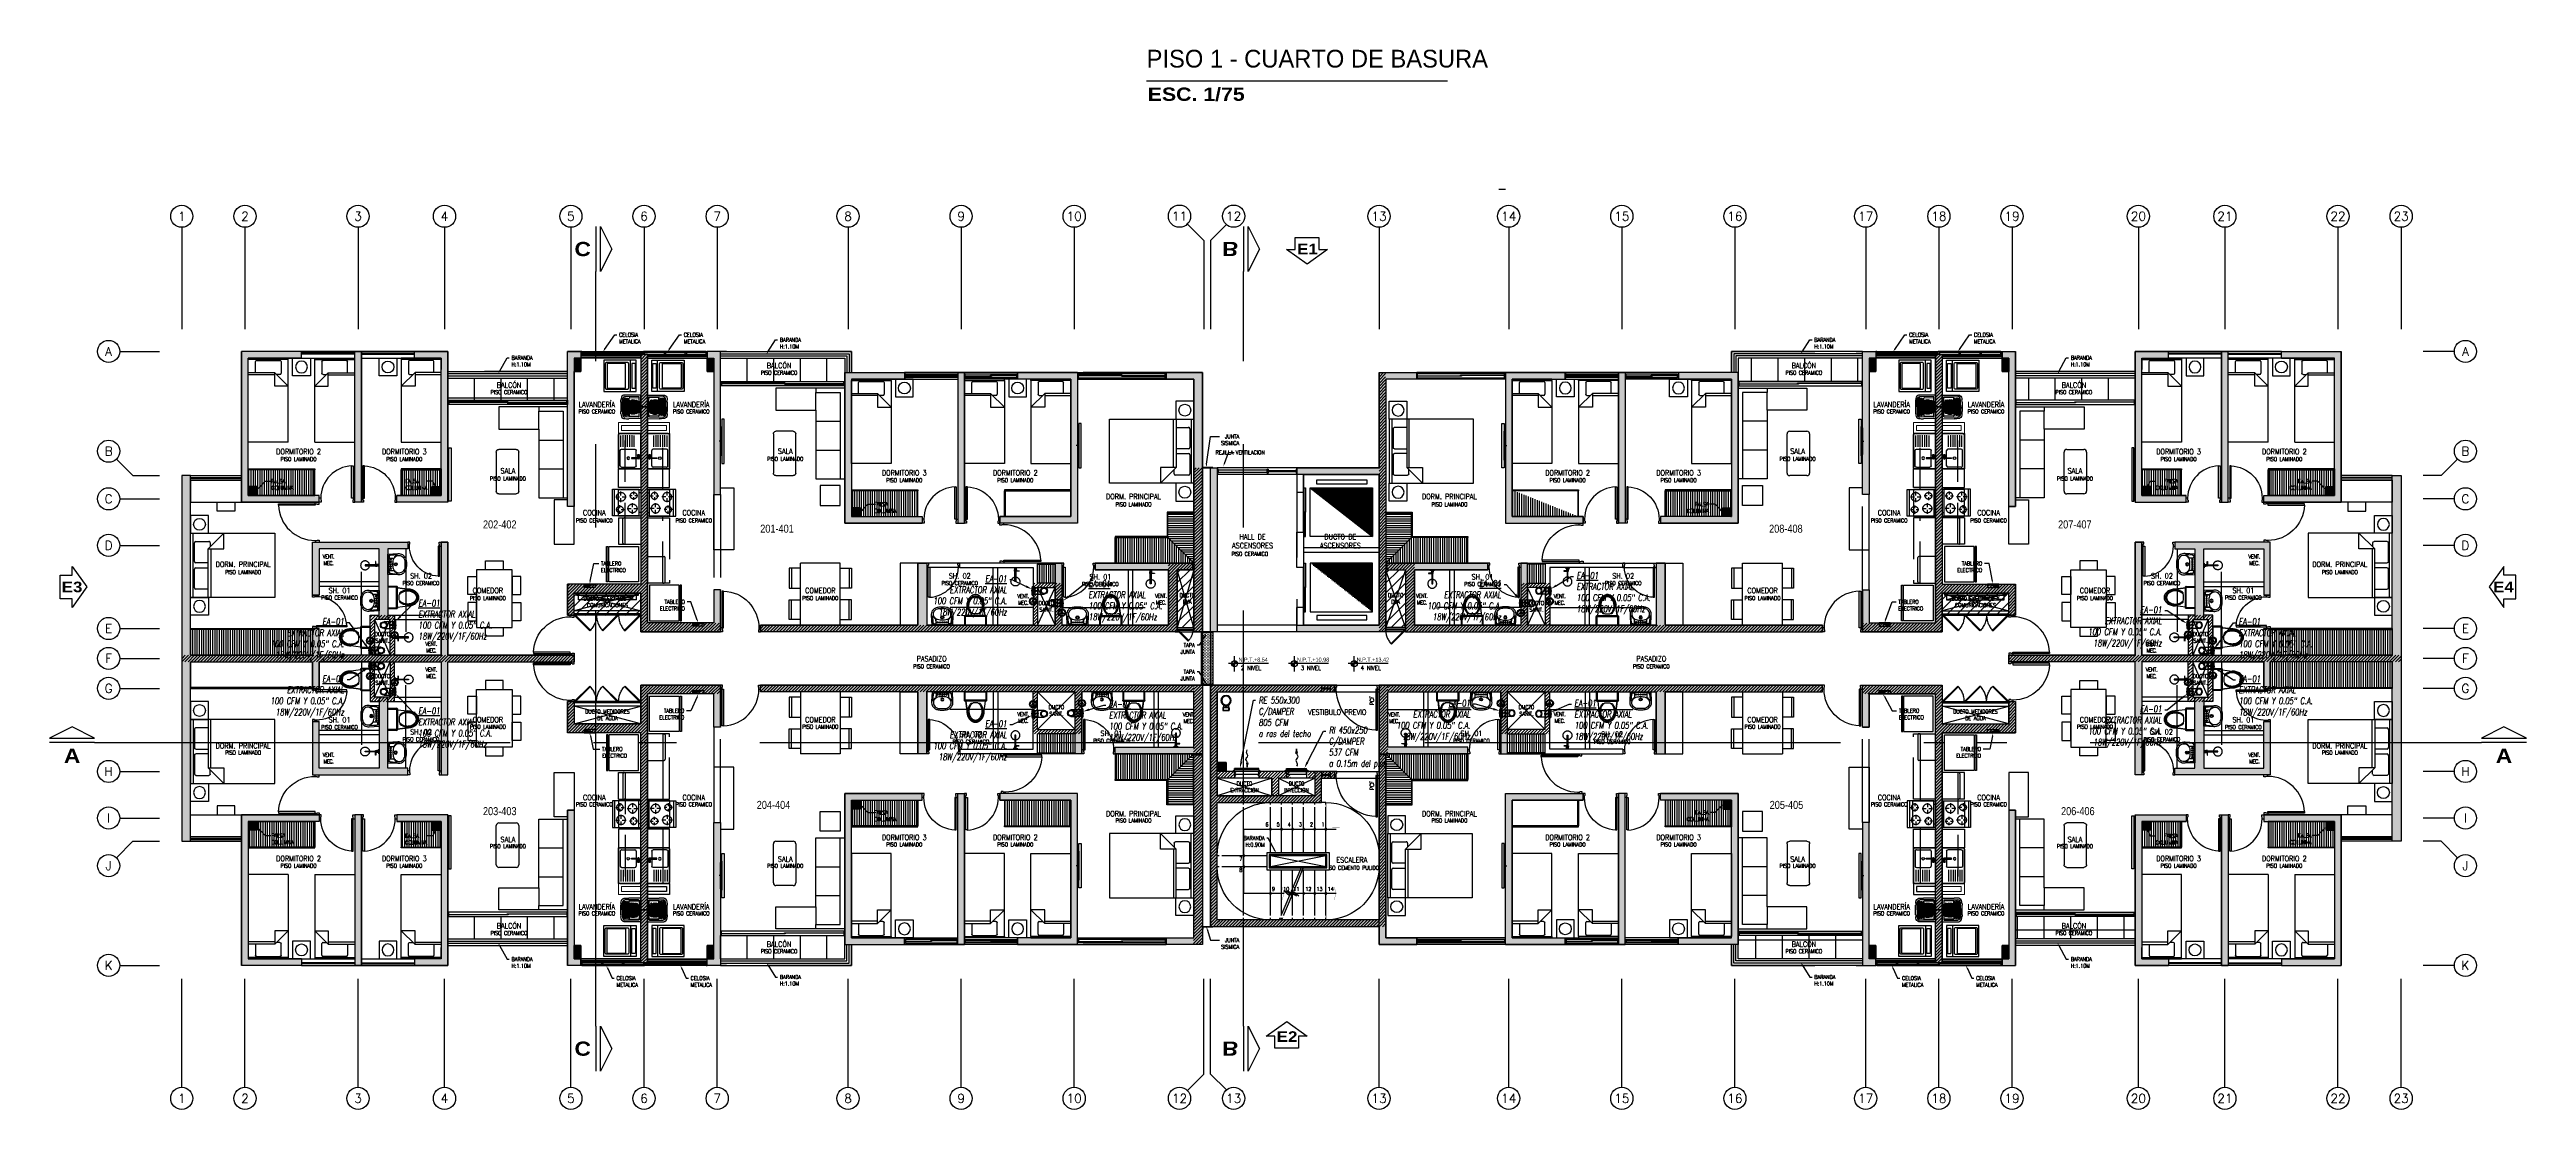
# Model space of a CAD drawing. Header units: millimetres. Extents: x -3 to 53, y -269 to 39.
# Drawn here: x -3 to 52.9, y -19.9 to 4 of the extents above; entities that cross this region are included whole.
import ezdxf
from ezdxf import colors
from ezdxf.entities.mleader import LeaderData, LeaderLine
from ezdxf.enums import TextEntityAlignment as Align
from ezdxf.math import Vec2, Vec3

# ---------------------------------------------------------------- set-up
doc = ezdxf.new("R2010")
doc.units = ezdxf.units.MM
doc.header["$LTSCALE"] = 15
doc.set_wipeout_variables(frame=1)
doc.header["$PDMODE"] = 67
doc.header["$PDSIZE"] = 0.1
for name, pattern in [('CENTER', [2, 1.25, -0.25, 0.25, -0.25]), ('DASHDOT', [1, 0.5, -0.25, 0, -0.25]), ('HIDDEN', [0.375, 0.25, -0.125]), ('HIDDEN2', [0.1875, 0.125, -0.0625]), ('PHANTOM', [63.5, 31.75, -6.35, 6.35, -6.35, 6.35, -6.35]), ('PHANTOM2', [1.25, 0.625, -0.125, 0.125, -0.125, 0.125, -0.125])]:
    doc.linetypes.add(name, pattern=pattern)
doc.layers.get('0').update_dxf_attribs({"color": 250})
doc.layers.get('DEFPOINTS').update_dxf_attribs({"color": 250})
for name, color, linetype in [('01', 250, 'Continuous'), ('A-BARANDAS', 250, 'Continuous'), ('A-COCINAS-LAV', 250, 'Continuous'), ('A-CORTE', 250, 'CENTER'), ('A-EJES', 251, 'PHANTOM'), ('A-EST HATCH', 250, 'Continuous'), ('A-EST PLACAS', 250, 'Continuous'), ('A-EST VIGAS', 250, 'HIDDEN2'), ('A-HATCH', 250, 'Continuous'), ('A-LINEAS', 250, 'Continuous'), ('A-MOBILIARIO', 250, 'Continuous'), ('A-MURO BAJO', 251, 'Continuous'), ('A-NIVELES-NPT', 252, 'Continuous'), ('A-NUMERACIONDEP', 251, 'Continuous'), ('A-PROYECCIONES', 250, 'HIDDEN2'), ('A-PUERTAS', 250, 'Continuous'), ('A-SANITARIOS', 250, 'Continuous'), ('A-TEXTO-ACABADO PISO', 250, 'Continuous'), ('A-TEXTO-AMBIENTE', 252, 'Continuous'), ('A-TEXTO-INDICACIONES', 250, 'Continuous'), ('AREA MODIF', 250, 'Continuous'), ('DLP_MOBILIARIO FIJO', 250, 'Continuous'), ('DLP_MURO BAJO', 250, 'Continuous'), ('DLP_TEXTO AMBIENTE', 250, 'Continuous'), ('L-03_EQUIP-ACCES', 160, 'Continuous'), ('L-04_EQ-MED-CONT', 191, 'Continuous'), ('L-06_EQ-FIN-CONT', 141, 'Continuous'), ('L13 Texto Grande', 150, 'Continuous'), ('L3 Equipos y Ductos', 160, 'Continuous'), ('L4 Linea mediana', 191, 'Continuous'), ('L6 Linea fina', 141, 'Continuous'), ('MURO CF 120', 250, 'Continuous'), ('MURO CF 60', 250, 'Continuous')]:
    doc.layers.add(name, color=color, linetype=linetype)
doc.layers.add('A-MUROS', color=252, linetype='Continuous', lineweight=30)
doc.layers.add('DLP_MURO ALTO', color=250, linetype='Continuous', lineweight=20)
doc.styles.add('JNV ING', font='romans.shx', dxfattribs={"width": 0.7, "oblique": 8, "height": 0.15})
doc.styles.add('R140', font='', dxfattribs={"height": 3.55})
doc.styles.add('R160-75', font='', dxfattribs={"height": 0.6})
doc.styles.add('R175-75', font='GOTHIC.TTF', dxfattribs={"height": 0.4})
doc.styles.add('R80', font='ARIALN.TTF', dxfattribs={"height": 2.03})
doc.styles.add('ROMANS', font='romans.shx', dxfattribs={"width": 0.8})
doc.styles.add('TXT_COTAS', font='romans.shx', dxfattribs={"width": 0.8})
doc.styles.get('R140').set_extended_font_data('Arial Black', bold=True)
doc.styles.get('R160-75').set_extended_font_data('Arial Black', bold=True)
pattern_1 = [(270, (-65.03, 19.53799), (0.05, -9e-18), [])]
pattern_2 = [(45, (-50.05, -17.891974), (-0.0112253202, 0.0112253202), [])]
pattern_3 = [(0, (-6, -7.44196), (0, 0.6), []), (90, (-6, -7.44196), (-0.6, 4e-17), [])]
pattern_4 = [(270, (-9542.434855, -4955.05779), (0.05, -9e-18), [])]
pattern_5 = [(45, (-52.640966, -17.891974), (-0.0112253202, 0.0112253202), [])]
pattern_6 = [(225, (50.050003, -5.59201), (0.01122532, -0.01122532), [])]
pattern_7 = [(45, (2e-06, -13.841974), (-0.01122532, 0.01122532), [])]
pattern_8 = [(45, (2e-06, -13.84201), (-0.01122532, 0.01122532), [])]
pattern_9 = [(270, (0.2, -9.64201), (0.05, -9e-18), [])]
pattern_10 = [(270, (49.850003, -9.791974), (0.05, -9e-18), [])]
pattern_11 = [(45, (359.99941, -38.84403), (-0.035355339, 0.035355339), [])]
pattern_12 = [(45, (359.96941, -38.84403), (-0.035355339, 0.035355339), [])]
pattern_13 = [(45, (179.99941, -38.84403), (-0.035355339, 0.035355339), [])]

# ---------------------------------------------------------------- blocks, each defined once
blk = doc.blocks.new('FUTURE 150')
at = {"layer": 'L3 Equipos y Ductos'}
for p, q in [((-0.129, 0.149), (-0.129, -0.001)), ((-0.104, -0.026), (-0.104, 0.174)), ((-0.104, 0.152), (0, 0.152)), ((-0.104, 0.002), (0, 0.002)), ((0, 0.152), (0, 0.002))]:
    blk.add_line(p, q, dxfattribs=at)
for centre, start, end in [((-0.104, 0.149), 90, 180), ((-0.104, -0.001), 180, 270)]:
    blk.add_arc(centre, 0.0254, start, end, dxfattribs=at)
at = {"layer": 'L4 Linea mediana'}
for p, q in [((-0.129, 0.145), (-0.124, 0.145)), ((-0.129, 0.005), (-0.124, 0.005)), ((-0.124, 0.005), (-0.124, 0.145)), ((-0.066, 0.152), (-0.066, 0.002))]:
    blk.add_line(p, q, dxfattribs=at)
at = {"layer": 'L6 Linea fina'}
for p, q in [((0.02, 0.077), (-0.15, 0.077)), ((-0.023, 0.087), (0.02, 0.077)), ((-0.023, 0.067), (0.02, 0.077))]:
    blk.add_line(p, q, dxfattribs=at)
for points in [[(-0.086, 0.077), (-0.092, 0.093), (-0.095, 0.128), (-0.091, 0.138), (-0.086, 0.14)], [(-0.086, 0.077), (-0.092, 0.061), (-0.095, 0.026), (-0.091, 0.016), (-0.086, 0.014)], [(-0.086, 0.077), (-0.079, 0.093), (-0.076, 0.128), (-0.08, 0.138), (-0.086, 0.14)], [(-0.086, 0.077), (-0.079, 0.061), (-0.076, 0.026), (-0.08, 0.016), (-0.086, 0.014)]]:
    blk.add_spline(points, degree=3, dxfattribs=at)
blk = doc.blocks.new('Trampa de humo')
at = {"layer": 'L3 Equipos y Ductos'}
blk.add_lwpolyline([(0.155, 0.15), (0.013, 0.15), (0.013, 0), (0.155, 0)], dxfattribs=at)
for radius in [0.075, 0.06]:
    blk.add_circle((0.155, 0.075), radius, dxfattribs=at)
blk = doc.blocks.new('FUTURE150 con trampa')
blk.add_blockref('Trampa de humo', (0.093, 0.028))
at = {"layer": 'L-06_EQ-FIN-CONT'}
blk.add_blockref('FUTURE 150', (0.106, 0.026), dxfattribs=at)
blk = doc.blocks.new('PTO ELECT')
at = {"layer": 'L4 Linea mediana', "ltscale": 1.5}
blk.add_circle((-0.686, 0.089), 0.0833, dxfattribs=at)
at = {"layer": 'L6 Linea fina', "ltscale": 1.5}
blk.add_circle((-0.686, 0.089), 0.0671, dxfattribs=at)
blk.add_solid([(-0.628, 0.056), (-0.744, 0.056), (-0.628, 0.056), (-0.686, 0.156)], dxfattribs=at)
blk = doc.blocks.new('flujo11')
at = {"layer": 'L6 Linea fina'}
for p, q in [((0, 0), (-0.02, -0.1)), ((0.021, -0.093), (0, 0))]:
    blk.add_line(p, q, dxfattribs=at)
blk.add_open_spline([(0, 0), (0.006, -0.043), (-0.016, -0.105), (0.061, -0.19), (-0.035, -0.24), (0.037, -0.331), (0.022, -0.372), (0.016, -0.39)], degree=3, knots=[0, 0, 0, 0, 0.0524684, 0.0807049, 0.1300475, 0.160067, 0.1839926, 0.1839926, 0.1839926, 0.1839926], dxfattribs=at)
blk = doc.blocks.new('TAF_55')
at = {"layer": 'L-03_EQUIP-ACCES', "ltscale": 1.5}
for p, q in [((-0.325, 0.06), (0.325, 0.06)), ((-0.275, 0), (-0.275, 0.06)), ((0.275, 0), (0.275, 0.06))]:
    blk.add_line(p, q, dxfattribs=at)
at = {"layer": 'L-04_EQ-MED-CONT', "ltscale": 1.5}
for p, q in [((-0.275, 0.1), (-0.325, 0.06)), ((-0.275, 0.1), (0.275, 0.1)), ((0.325, 0.06), (0.275, 0.1))]:
    blk.add_line(p, q, dxfattribs=at)
at = {"layer": 'L-06_EQ-FIN-CONT', "ltscale": 1.5}
for p, q in [((-0.275, 0.13), (0.275, 0.13)), ((-0.275, 0.1), (-0.275, 0.13)), ((0.275, 0.1), (0.275, 0.13))]:
    blk.add_line(p, q, dxfattribs=at)
blk = doc.blocks.new('EST-P2')
at = {"layer": 'A-EST HATCH'}
h = blk.add_hatch(color=256, dxfattribs=at)
h.dxf.hatch_style = 1
h.paths.add_polyline_path([(-10.5, -10.99), (-10.5, -4.925), (-12, -4.925), (-12, -5.675), (-12.15, -5.675), (-12.15, -4.725), (-10.35, -4.725), (-10.35, -5.6), (-8.85, -5.6), (-8.85, -5.1), (-8.7, -5.1), (-8.7, -5.8), (-10.35, -5.8), (-10.35, -10.99)])
h.paths.add_polyline_path([(-31.6, -0.925), (-30, -0.925), (-30, 2.175), (-31.2, 2.175), (-31.2, 2.325), (-29.85, 2.325), (-29.85, -1.075), (-31.6, -1.075)])
h.paths.add_polyline_path([(-32.4, 2.325), (-32.55, 2.325), (-32.55, -1.075), (-32.4, -1.075)])
h.paths.add_polyline_path([(-37.9, 2.8), (-38.2, 2.8), (-38.2, 2.65), (-38.05, 2.65), (-38.05, -0.425), (-37.9, -0.425)])
h.paths.add_polyline_path([(-34.95, 2.175), (-34.95, -0.925), (-33.35, -0.925), (-33.35, -1.075), (-35.1, -1.075), (-35.1, 2.325), (-33.75, 2.325), (-33.75, 2.175)])
h.paths.add_polyline_path([(-44.2, 2.65), (-44.8, 2.65), (-44.8, 2.8), (-44.05, 2.8), (-44.05, -0.6), (-45.2, -0.6), (-45.2, -0.45), (-44.2, -0.45)])
h.paths.add_polyline_path([(-46, 2.8), (-46, -0.6), (-46.15, -0.6), (-46.15, 2.8)])
h.paths.add_polyline_path([(-46.95, -0.45), (-48.55, -0.45), (-48.55, 2.65), (-47.35, 2.65), (-47.35, 2.8), (-48.7, 2.8), (-48.7, -0.6), (-46.95, -0.6)])
h.paths.add_polyline_path([(-44.2, -10.9), (-44.8, -10.9), (-44.8, -11.05), (-44.05, -11.05), (-44.05, -7.65), (-45.2, -7.65), (-45.2, -7.8), (-44.2, -7.8)])
h.paths.add_polyline_path([(-46, -11.05), (-46, -7.65), (-46.15, -7.65), (-46.15, -11.05)])
h.paths.add_polyline_path([(-46.95, -7.8), (-48.55, -7.8), (-48.55, -10.9), (-47.35, -10.9), (-47.35, -11.05), (-48.7, -11.05), (-48.7, -7.65), (-46.95, -7.65)])
h.paths.add_polyline_path([(-41.35, -7.55), (-41.2, -7.55), (-41.2, -10.9), (-41.05, -10.9), (-41.05, -11.05), (-41.35, -11.05)])
h.paths.add_polyline_path([(-31.6, -7.325), (-30, -7.325), (-30, -10.425), (-31.2, -10.425), (-31.2, -10.575), (-29.85, -10.575), (-29.85, -7.175), (-31.6, -7.175)])
h.paths.add_polyline_path([(-32.4, -10.575), (-32.55, -10.575), (-32.55, -7.175), (-32.4, -7.175)])
h.paths.add_polyline_path([(-37.9, -11.05), (-38.2, -11.05), (-38.2, -10.9), (-38.05, -10.9), (-38.05, -7.825), (-37.9, -7.825)])
h.paths.add_polyline_path([(-34.95, -10.425), (-34.95, -7.325), (-33.35, -7.325), (-33.35, -7.175), (-35.1, -7.175), (-35.1, -10.575), (-33.75, -10.575), (-33.75, -10.425)])
h.paths.add_polyline_path([(-18.45, -0.925), (-20.05, -0.925), (-20.05, 2.175), (-18.85, 2.175), (-18.85, 2.325), (-20.2, 2.325), (-20.2, -1.075), (-18.45, -1.075)])
h.paths.add_polyline_path([(-17.65, 2.325), (-17.5, 2.325), (-17.5, -1.075), (-17.65, -1.075)])
h.paths.add_polyline_path([(-11.85, 2.8), (-11.85, 2.65), (-12, 2.65), (-12, -0.425), (-12.15, -0.425), (-12.15, 2.8)])
h.paths.add_polyline_path([(-15.1, 2.175), (-15.1, -0.925), (-16.7, -0.925), (-16.7, -1.075), (-14.95, -1.075), (-14.95, 2.325), (-16.3, 2.325), (-16.3, 2.175)])
h.paths.add_polyline_path([(-10.35, -2.45), (-8.7, -2.45), (-8.7, -3.15), (-8.85, -3.15), (-8.85, -2.65), (-10.35, -2.65), (-10.35, -3.525), (-12.15, -3.525), (-12.15, -2.575), (-12, -2.575), (-12, -3.325), (-10.5, -3.325), (-10.5, 2.74), (-10.35, 2.74)])
h.paths.add_polyline_path([(-5.85, 2.65), (-5.25, 2.65), (-5.25, 2.8), (-6, 2.8), (-6, -0.6), (-4.85, -0.6), (-4.85, -0.45), (-5.85, -0.45)])
h.paths.add_polyline_path([(-4.05, 2.8), (-4.05, -0.6), (-3.9, -0.6), (-3.9, 2.8)])
h.paths.add_polyline_path([(-3.1, -0.45), (-1.5, -0.45), (-1.5, 2.65), (-2.7, 2.65), (-2.7, 2.8), (-1.35, 2.8), (-1.35, -0.6), (-3.1, -0.6)])
h.paths.add_polyline_path([(-4.05, -11.05), (-4.05, -7.65), (-3.9, -7.65), (-3.9, -11.05)])
h.paths.add_polyline_path([(-3.1, -7.8), (-1.5, -7.8), (-1.5, -10.9), (-2.7, -10.9), (-2.7, -11.05), (-1.35, -11.05), (-1.35, -7.65), (-3.1, -7.65)])
h.paths.add_polyline_path([(-8.7, -7.55), (-8.85, -7.55), (-8.85, -10.9), (-9, -10.9), (-9, -11.05), (-8.7, -11.05)])
h.paths.add_polyline_path([(-18.45, -7.325), (-20.05, -7.325), (-20.05, -10.425), (-18.85, -10.425), (-18.85, -10.575), (-20.2, -10.575), (-20.2, -7.175), (-18.45, -7.175)])
h.paths.add_polyline_path([(-17.65, -10.575), (-17.5, -10.575), (-17.5, -7.175), (-17.65, -7.175)])
h.paths.add_polyline_path([(-12.15, -11.05), (-11.85, -11.05), (-11.85, -10.9), (-12, -10.9), (-12, -7.825), (-12.15, -7.825)])
h.paths.add_polyline_path([(-15.1, -10.425), (-15.1, -7.325), (-16.7, -7.325), (-16.7, -7.175), (-14.95, -7.175), (-14.95, -10.575), (-16.3, -10.575), (-16.3, -10.425)])
h.paths.add_polyline_path([(-39.7, -4.725), (-37.9, -4.725), (-37.9, -5.675), (-38.05, -5.675), (-38.05, -4.925), (-39.55, -4.925), (-39.55, -10.99), (-39.7, -10.99), (-39.7, -5.8), (-41.35, -5.8), (-41.35, -5.1), (-41.2, -5.1), (-41.2, -5.6), (-39.7, -5.6)])
h.paths.add_polyline_path([(-6, -11.05), (-6, -7.65), (-4.85, -7.65), (-4.85, -7.8), (-5.85, -7.8), (-5.85, -10.9), (-5.25, -10.9), (-5.25, -11.05)])
h.paths.add_polyline_path([(-3.097, -2.7), (-2.95, -2.7), (-2.95, -1.5), (-5.1, -1.5), (-5.1, -1.65), (-4.65, -1.65), (-4.65, -3.25), (-4.45, -3.25), (-4.45, -1.65), (-3.1, -1.65), (-3.1, -2.7)], flags=17)
h.paths.add_polyline_path([(-3.097, -5.55), (-2.95, -5.55), (-2.95, -6.75), (-5.1, -6.75), (-5.1, -6.6), (-4.65, -6.6), (-4.65, -5), (-4.45, -5), (-4.45, -6.6), (-3.1, -6.6), (-3.1, -5.55)], flags=17)
h.paths.add_polyline_path([(-8.85, -4.05), (-6, -4.05), (-6, -1.5), (-5.85, -1.5), (-5.85, -4.05), (-3.1, -4.05), (-3.1, -3.45), (-2.95, -3.45), (-2.95, -4.05), (-0.2, -4.05), (-0.2, 0), (0, 0), (0, -8.25), (-0.2, -8.25), (-0.2, -4.2), (-2.95, -4.2), (-2.95, -4.8), (-3.1, -4.8), (-3.1, -4.2), (-5.85, -4.2), (-5.85, -6.75), (-6, -6.75), (-6, -4.2), (-8.85, -4.2)])
h.paths.add_polyline_path([(-8.7, 2.8), (-8.7, -0.7), (-8.85, -0.7), (-8.85, 2.65), (-9, 2.65), (-9, 2.8)])
h.paths.add_polyline_path([(-39.7, 2.74), (-39.7, -2.45), (-41.35, -2.45), (-41.35, -3.15), (-41.2, -3.15), (-41.2, -2.65), (-39.7, -2.65), (-39.7, -3.525), (-37.9, -3.525), (-37.9, -2.575), (-38.05, -2.575), (-38.05, -3.325), (-39.55, -3.325), (-39.55, 2.74)])
h.paths.add_polyline_path([(-47.1, -4.05), (-49.85, -4.05), (-49.85, 0), (-50.05, 0), (-50.05, -8.25), (-49.85, -8.25), (-49.85, -4.2), (-47.1, -4.2), (-47.1, -4.8), (-46.95, -4.8), (-46.95, -4.2), (-44.2, -4.2), (-44.2, -6.75), (-44.05, -6.75), (-44.05, -4.2), (-41.2, -4.2), (-41.2, -4.05), (-44.05, -4.05), (-44.05, -1.5), (-44.2, -1.5), (-44.2, -4.05), (-46.95, -4.05), (-46.95, -3.45), (-47.1, -3.45)])
h.paths.add_polyline_path([(-41.35, 2.8), (-41.05, 2.8), (-41.05, 2.65), (-41.2, 2.65), (-41.2, -0.7), (-41.35, -0.7)])
h.paths.add_polyline_path([(-46.953, -2.7), (-47.1, -2.7), (-47.1, -1.5), (-44.95, -1.5), (-44.95, -1.65), (-45.4, -1.65), (-45.4, -3.25), (-45.6, -3.25), (-45.6, -1.65), (-46.95, -1.65), (-46.95, -2.7)], flags=17)
h.paths.add_polyline_path([(-46.953, -5.55), (-47.1, -5.55), (-47.1, -6.75), (-44.95, -6.75), (-44.95, -6.6), (-45.4, -6.6), (-45.4, -5), (-45.6, -5), (-45.6, -6.6), (-46.95, -6.6), (-46.95, -5.55)], flags=17)
h.paths.add_polyline_path([(-26.7, -3.525), (-26.85, -3.525), (-26.85, 0.175), (-26.7, 0.175)])
h.paths.add_polyline_path([(-22.45, -3.525), (-13.05, -3.525), (-13.05, -3.375), (-16.6, -3.375), (-16.6, -1.975), (-16.8, -1.975), (-16.8, -3.375), (-19.7, -3.375), (-19.7, -1.975), (-19.85, -1.975), (-19.85, -3.375), (-22.25, -3.375), (-22.25, -2.125), (-20.6, -2.125), (-20.6, -1.975), (-22.875, -1.975), (-22.875, -2.125), (-22.45, -2.125)])
h.paths.add_polyline_path([(-22.9, -3.525), (-24.9, -3.525), (-24.9, -3.375), (-23.05, -3.375), (-23.05, 0.025), (-24.9, 0.025), (-24.9, 0.175), (-23.05, 0.175), (-23.05, 2.325), (-22.2, 2.325), (-22.2, 2.175), (-22.9, 2.175)])
h.paths.add_polyline_path([(-27.6, -2.125), (-27.6, -3.525), (-37, -3.525), (-37, -3.375), (-33.45, -3.375), (-33.45, -1.975), (-33.25, -1.975), (-33.25, -3.375), (-30.35, -3.375), (-30.35, -1.975), (-30.2, -1.975), (-30.2, -3.375), (-27.8, -3.375), (-27.8, -2.125), (-29.45, -2.125), (-29.45, -1.975), (-27.255, -1.975), (-27.255, -2.125)])
h.paths.add_polyline_path([(-27.23, 2.175), (-27.85, 2.175), (-27.85, 2.325), (-27.03, 2.325), (-27.03, -3.525), (-27.23, -3.525)])
h.paths.add_polyline_path([(-27.03, -6.3), (-27.03, -10.575), (-27.85, -10.575), (-27.85, -10.425), (-27.23, -10.425), (-27.23, -6.3)])
h.paths.add_polyline_path([(-29, -6.275), (-29, -6.125), (-27.23, -6.125), (-27.23, -4.875), (-29.75, -4.875), (-29.75, -6.275), (-29.9, -6.275), (-29.9, -4.875), (-33.25, -4.875), (-33.25, -6.275), (-33.45, -6.275), (-33.45, -4.875), (-37, -4.875), (-37, -4.725), (-27.03, -4.725), (-27.03, -6.275)])
h.paths.add_polyline_path([(-23.05, -6.3), (-23.05, -10.025), (-26.7, -10.025), (-26.7, -7.375), (-24.35, -7.375), (-24.35, -6.825), (-24.05, -6.825), (-24.05, -6.675), (-24.5, -6.675), (-24.5, -7.225), (-26.7, -7.225), (-26.7, -4.875), (-24.05, -4.875), (-24.05, -4.725), (-26.85, -4.725), (-26.85, -10.175), (-23.05, -10.175), (-23.05, -10.575), (-22.2, -10.575), (-22.2, -10.425), (-22.9, -10.425), (-22.9, -6.3)])
h.paths.add_polyline_path([(-21.05, -6.275), (-21.05, -6.125), (-22.85, -6.125), (-22.85, -4.875), (-20.3, -4.875), (-20.3, -6.275), (-20.15, -6.275), (-20.15, -4.875), (-16.8, -4.875), (-16.8, -6.275), (-16.6, -6.275), (-16.6, -4.875), (-13.05, -4.875), (-13.05, -4.725), (-23.05, -4.725), (-23.05, -6.275)])
at = {"layer": 'A-EST PLACAS'}
for points in [[(-46.95, -0.45), (-48.55, -0.45), (-48.55, 2.65), (-47.35, 2.65), (-47.35, 2.8), (-48.7, 2.8), (-48.7, -0.6), (-46.95, -0.6)], [(-46, 2.8), (-46, -0.6), (-46.15, -0.6), (-46.15, 2.8)], [(-44.2, 2.65), (-44.8, 2.65), (-44.8, 2.8), (-44.05, 2.8), (-44.05, -0.6), (-45.2, -0.6), (-45.2, -0.45), (-44.2, -0.45)], [(-41.35, 2.8), (-41.05, 2.8), (-41.05, 2.65), (-41.2, 2.65), (-41.2, -0.7), (-41.35, -0.7)], [(-37.9, 2.8), (-38.2, 2.8), (-38.2, 2.65), (-38.05, 2.65), (-38.05, -0.425), (-37.9, -0.425)], [(-11.85, 2.8), (-11.85, 2.65), (-12, 2.65), (-12, -0.425), (-12.15, -0.425), (-12.15, 2.8)], [(-8.7, 2.8), (-8.7, -0.7), (-8.85, -0.7), (-8.85, 2.65), (-9, 2.65), (-9, 2.8)], [(-5.85, 2.65), (-5.25, 2.65), (-5.25, 2.8), (-6, 2.8), (-6, -0.6), (-4.85, -0.6), (-4.85, -0.45), (-5.85, -0.45)], [(-4.05, 2.8), (-4.05, -0.6), (-3.9, -0.6), (-3.9, 2.8)], [(-3.1, -0.45), (-1.5, -0.45), (-1.5, 2.65), (-2.7, 2.65), (-2.7, 2.8), (-1.35, 2.8), (-1.35, -0.6), (-3.1, -0.6)], [(-39.7, 2.74), (-39.7, -2.45), (-41.35, -2.45), (-41.35, -3.15), (-41.2, -3.15), (-41.2, -2.65), (-39.7, -2.65), (-39.7, -3.525), (-37.9, -3.525), (-37.9, -2.575), (-38.05, -2.575), (-38.05, -3.325), (-39.55, -3.325), (-39.55, 2.74)], [(-34.95, 2.175), (-34.95, -0.925), (-33.35, -0.925), (-33.35, -1.075), (-35.1, -1.075), (-35.1, 2.325), (-33.75, 2.325), (-33.75, 2.175)], [(-32.4, 2.325), (-32.55, 2.325), (-32.55, -1.075), (-32.4, -1.075)], [(-31.6, -0.925), (-30, -0.925), (-30, 2.175), (-31.2, 2.175), (-31.2, 2.325), (-29.85, 2.325), (-29.85, -1.075), (-31.6, -1.075)], [(-27.23, 2.175), (-27.85, 2.175), (-27.85, 2.325), (-27.03, 2.325), (-27.03, -3.525), (-27.23, -3.525)], [(-22.9, -3.525), (-24.9, -3.525), (-24.9, -3.375), (-23.05, -3.375), (-23.05, 0.025), (-24.9, 0.025), (-24.9, 0.175), (-23.05, 0.175), (-23.05, 2.325), (-22.2, 2.325), (-22.2, 2.175), (-22.9, 2.175)], [(-18.45, -0.925), (-20.05, -0.925), (-20.05, 2.175), (-18.85, 2.175), (-18.85, 2.325), (-20.2, 2.325), (-20.2, -1.075), (-18.45, -1.075)], [(-17.65, 2.325), (-17.5, 2.325), (-17.5, -1.075), (-17.65, -1.075)], [(-15.1, 2.175), (-15.1, -0.925), (-16.7, -0.925), (-16.7, -1.075), (-14.95, -1.075), (-14.95, 2.325), (-16.3, 2.325), (-16.3, 2.175)], [(-10.35, -2.45), (-8.7, -2.45), (-8.7, -3.15), (-8.85, -3.15), (-8.85, -2.65), (-10.35, -2.65), (-10.35, -3.525), (-12.15, -3.525), (-12.15, -2.575), (-12, -2.575), (-12, -3.325), (-10.5, -3.325), (-10.5, 2.74), (-10.35, 2.74)], [(-47.1, -4.05), (-49.85, -4.05), (-49.85, 0), (-50.05, 0), (-50.05, -8.25), (-49.85, -8.25), (-49.85, -4.2), (-47.1, -4.2), (-47.1, -4.8), (-46.95, -4.8), (-46.95, -4.2), (-44.2, -4.2), (-44.2, -6.75), (-44.05, -6.75), (-44.05, -4.2), (-41.2, -4.2), (-41.2, -4.05), (-44.05, -4.05), (-44.05, -1.5), (-44.2, -1.5), (-44.2, -4.05), (-46.95, -4.05), (-46.95, -3.45), (-47.1, -3.45)], [(-26.7, -3.525), (-26.85, -3.525), (-26.85, 0.175), (-26.7, 0.175)], [(-8.85, -4.05), (-6, -4.05), (-6, -1.5), (-5.85, -1.5), (-5.85, -4.05), (-3.1, -4.05), (-3.1, -3.45), (-2.95, -3.45), (-2.95, -4.05), (-0.2, -4.05), (-0.2, 0), (0, 0), (0, -8.25), (-0.2, -8.25), (-0.2, -4.2), (-2.95, -4.2), (-2.95, -4.8), (-3.1, -4.8), (-3.1, -4.2), (-5.85, -4.2), (-5.85, -6.75), (-6, -6.75), (-6, -4.2), (-8.85, -4.2)], [(-46.953, -2.7), (-47.1, -2.7), (-47.1, -1.5), (-44.95, -1.5), (-44.95, -1.65), (-45.4, -1.65), (-45.4, -3.25), (-45.6, -3.25), (-45.6, -1.65), (-46.95, -1.65), (-46.95, -2.7)], [(-3.097, -2.7), (-2.95, -2.7), (-2.95, -1.5), (-5.1, -1.5), (-5.1, -1.65), (-4.65, -1.65), (-4.65, -3.25), (-4.45, -3.25), (-4.45, -1.65), (-3.1, -1.65), (-3.1, -2.7)], [(-27.6, -2.125), (-27.6, -3.525), (-37, -3.525), (-37, -3.375), (-33.45, -3.375), (-33.45, -1.975), (-33.25, -1.975), (-33.25, -3.375), (-30.35, -3.375), (-30.35, -1.975), (-30.2, -1.975), (-30.2, -3.375), (-27.8, -3.375), (-27.8, -2.125), (-29.45, -2.125), (-29.45, -1.975), (-27.255, -1.975), (-27.255, -2.125)], [(-22.45, -3.525), (-13.05, -3.525), (-13.05, -3.375), (-16.6, -3.375), (-16.6, -1.975), (-16.8, -1.975), (-16.8, -3.375), (-19.7, -3.375), (-19.7, -1.975), (-19.85, -1.975), (-19.85, -3.375), (-22.25, -3.375), (-22.25, -2.125), (-20.6, -2.125), (-20.6, -1.975), (-22.875, -1.975), (-22.875, -2.125), (-22.45, -2.125)], [(-46.953, -5.55), (-47.1, -5.55), (-47.1, -6.75), (-44.95, -6.75), (-44.95, -6.6), (-45.4, -6.6), (-45.4, -5), (-45.6, -5), (-45.6, -6.6), (-46.95, -6.6), (-46.95, -5.55)], [(-39.7, -4.725), (-37.9, -4.725), (-37.9, -5.675), (-38.05, -5.675), (-38.05, -4.925), (-39.55, -4.925), (-39.55, -10.99), (-39.7, -10.99), (-39.7, -5.8), (-41.35, -5.8), (-41.35, -5.1), (-41.2, -5.1), (-41.2, -5.6), (-39.7, -5.6)], [(-29, -6.275), (-29, -6.125), (-27.23, -6.125), (-27.23, -4.875), (-29.75, -4.875), (-29.75, -6.275), (-29.9, -6.275), (-29.9, -4.875), (-33.25, -4.875), (-33.25, -6.275), (-33.45, -6.275), (-33.45, -4.875), (-37, -4.875), (-37, -4.725), (-27.03, -4.725), (-27.03, -6.275)], [(-23.05, -6.3), (-23.05, -10.025), (-26.7, -10.025), (-26.7, -7.375), (-24.35, -7.375), (-24.35, -6.825), (-24.05, -6.825), (-24.05, -6.675), (-24.5, -6.675), (-24.5, -7.225), (-26.7, -7.225), (-26.7, -4.875), (-24.05, -4.875), (-24.05, -4.725), (-26.85, -4.725), (-26.85, -10.175), (-23.05, -10.175), (-23.05, -10.575), (-22.2, -10.575), (-22.2, -10.425), (-22.9, -10.425), (-22.9, -6.3)], [(-21.05, -6.275), (-21.05, -6.125), (-22.85, -6.125), (-22.85, -4.875), (-20.3, -4.875), (-20.3, -6.275), (-20.15, -6.275), (-20.15, -4.875), (-16.8, -4.875), (-16.8, -6.275), (-16.6, -6.275), (-16.6, -4.875), (-13.05, -4.875), (-13.05, -4.725), (-23.05, -4.725), (-23.05, -6.275)], [(-10.5, -10.99), (-10.5, -4.925), (-12, -4.925), (-12, -5.675), (-12.15, -5.675), (-12.15, -4.725), (-10.35, -4.725), (-10.35, -5.6), (-8.85, -5.6), (-8.85, -5.1), (-8.7, -5.1), (-8.7, -5.8), (-10.35, -5.8), (-10.35, -10.99)], [(-3.097, -5.55), (-2.95, -5.55), (-2.95, -6.75), (-5.1, -6.75), (-5.1, -6.6), (-4.65, -6.6), (-4.65, -5), (-4.45, -5), (-4.45, -6.6), (-3.1, -6.6), (-3.1, -5.55)], [(-27.03, -6.3), (-27.03, -10.575), (-27.85, -10.575), (-27.85, -10.425), (-27.23, -10.425), (-27.23, -6.3)], [(-34.95, -10.425), (-34.95, -7.325), (-33.35, -7.325), (-33.35, -7.175), (-35.1, -7.175), (-35.1, -10.575), (-33.75, -10.575), (-33.75, -10.425)], [(-32.4, -10.575), (-32.55, -10.575), (-32.55, -7.175), (-32.4, -7.175)], [(-31.6, -7.325), (-30, -7.325), (-30, -10.425), (-31.2, -10.425), (-31.2, -10.575), (-29.85, -10.575), (-29.85, -7.175), (-31.6, -7.175)], [(-18.45, -7.325), (-20.05, -7.325), (-20.05, -10.425), (-18.85, -10.425), (-18.85, -10.575), (-20.2, -10.575), (-20.2, -7.175), (-18.45, -7.175)], [(-17.65, -10.575), (-17.5, -10.575), (-17.5, -7.175), (-17.65, -7.175)], [(-15.1, -10.425), (-15.1, -7.325), (-16.7, -7.325), (-16.7, -7.175), (-14.95, -7.175), (-14.95, -10.575), (-16.3, -10.575), (-16.3, -10.425)], [(-46.95, -7.8), (-48.55, -7.8), (-48.55, -10.9), (-47.35, -10.9), (-47.35, -11.05), (-48.7, -11.05), (-48.7, -7.65), (-46.95, -7.65)], [(-46, -11.05), (-46, -7.65), (-46.15, -7.65), (-46.15, -11.05)], [(-44.2, -10.9), (-44.8, -10.9), (-44.8, -11.05), (-44.05, -11.05), (-44.05, -7.65), (-45.2, -7.65), (-45.2, -7.8), (-44.2, -7.8)], [(-41.35, -7.55), (-41.2, -7.55), (-41.2, -10.9), (-41.05, -10.9), (-41.05, -11.05), (-41.35, -11.05)], [(-8.7, -7.55), (-8.85, -7.55), (-8.85, -10.9), (-9, -10.9), (-9, -11.05), (-8.7, -11.05)], [(-6, -11.05), (-6, -7.65), (-4.85, -7.65), (-4.85, -7.8), (-5.85, -7.8), (-5.85, -10.9), (-5.25, -10.9), (-5.25, -11.05)], [(-4.05, -11.05), (-4.05, -7.65), (-3.9, -7.65), (-3.9, -11.05)], [(-3.1, -7.8), (-1.5, -7.8), (-1.5, -10.9), (-2.7, -10.9), (-2.7, -11.05), (-1.35, -11.05), (-1.35, -7.65), (-3.1, -7.65)], [(-37.9, -11.05), (-38.2, -11.05), (-38.2, -10.9), (-38.05, -10.9), (-38.05, -7.825), (-37.9, -7.825)], [(-12.15, -11.05), (-11.85, -11.05), (-11.85, -10.9), (-12, -10.9), (-12, -7.825), (-12.15, -7.825)]]:
    blk.add_lwpolyline(points, close=True, dxfattribs=at)
at = {"layer": 'A-EST VIGAS'}
for p, q in [((-46.15, 2.8), (-47.35, 2.8)), ((-44.8, 2.8), (-46, 2.8)), ((-4.05, 2.8), (-5.25, 2.8)), ((-2.7, 2.8), (-3.9, 2.8)), ((-41.35, 2.35), (-44.05, 2.35)), ((-39.7, 2.74), (-41.05, 2.74)), ((-39.55, 2.74), (-38.2, 2.74)), ((-32.55, 2.325), (-33.75, 2.325)), ((-31.2, 2.325), (-32.4, 2.325)), ((-27.85, 2.325), (-29.85, 2.325)), ((-22.2, 2.325), (-20.2, 2.325)), ((-17.65, 2.325), (-18.85, 2.325)), ((-16.3, 2.325), (-17.5, 2.325)), ((-6, 2.35), (-8.7, 2.35)), ((-49.85, 0), (-48.7, 0)), ((-24.9, 0.175), (-26.7, 0.175)), ((-24.9, 0.025), (-26.7, 0.025)), ((-24.9, 0.025), (-24.9, -3.375)), ((-24.75, 0.025), (-24.75, -3.375)), ((-0.2, 0), (-1.35, 0)), ((-38.05, -0.425), (-38.05, -2.575)), ((-37.9, -0.425), (-37.9, -2.575)), ((-12.15, -2.575), (-12.15, -0.425)), ((-12, -2.575), (-12, -0.425)), ((-27.03, -3.525), (-27.03, -4.725)), ((-26.85, -3.525), (-26.85, -4.725)), ((-24.05, -4.725), (-23.05, -4.725)), ((-24.05, -4.875), (-23.05, -4.875)), ((-38.05, -5.675), (-38.05, -7.825)), ((-37.9, -7.825), (-37.9, -5.675)), ((-12.15, -7.825), (-12.15, -5.675)), ((-12, -7.825), (-12, -5.675)), ((-24.5, -6.675), (-26.7, -6.675)), ((-24.05, -6.675), (-23.05, -6.675)), ((-25.47, -6.825), (-26.7, -6.825)), ((-25.47, -6.825, 0), (-25.47, -7.225)), ((-24.5, -6.825), (-25.32, -6.825)), ((-25.32, -6.825, 0), (-25.32, -7.225)), ((-24.05, -6.825), (-23.05, -6.825)), ((-49.85, -8.25), (-48.7, -8.25)), ((-0.2, -8.25), (-1.35, -8.25)), ((-44.05, -10.6), (-41.35, -10.6)), ((-32.55, -10.575), (-33.75, -10.575)), ((-31.2, -10.575), (-32.4, -10.575)), ((-27.85, -10.575), (-29.85, -10.575)), ((-20.2, -10.575), (-22.2, -10.575)), ((-17.65, -10.575), (-18.85, -10.575)), ((-16.3, -10.575), (-17.5, -10.575)), ((-6, -10.6), (-8.7, -10.6)), ((-46.15, -11.05), (-47.35, -11.05)), ((-44.8, -11.05), (-46, -11.05)), ((-39.7, -10.99), (-41.05, -10.99)), ((-39.55, -10.99), (-38.2, -10.99)), ((-10.5, -10.99), (-11.85, -10.99)), ((-10.35, -10.99), (-9, -10.99)), ((-4.05, -11.05), (-5.25, -11.05)), ((-2.7, -11.05), (-3.9, -11.05))]:
    blk.add_line(p, q, dxfattribs=at)
for points in [[(-34.95, 2.325), (-34.95, 2.8), (-37.9, 2.8)], [(-15.1, 2.325), (-15.1, 2.8), (-12.15, 2.8)], [(-10.5, 2.74), (-11.85, 2.74)], [(-10.35, 2.74), (-9, 2.74)], [(-24.9, -3.375), (-26.7, -3.375)], [(-24.9, -3.525), (-26.7, -3.525)], [(-34.95, -10.575), (-34.95, -11.05), (-37.9, -11.05)], [(-15.1, -10.575), (-15.1, -11.05), (-12.15, -11.05)]]:
    blk.add_lwpolyline(points, dxfattribs=at)
at = {"layer": 'A-PROYECCIONES', "ltscale": 0.5}
for p, q in [((-24.35, -4.725, 0), (-24.35, -4.875, 0)), ((-24.35, -4.79, 0), (-24.15, -4.79, 0)), ((-24.35, -4.81, 0), (-24.15, -4.81, 0)), ((-24.15, -4.725, 0), (-24.15, -4.875, 0)), ((-24.35, -6.675, 0), (-24.35, -6.825, 0)), ((-24.15, -6.675, 0), (-24.15, -6.825, 0)), ((-24.35, -6.74, 0), (-24.15, -6.74, 0)), ((-24.35, -6.76, 0), (-24.15, -6.76, 0))]:
    blk.add_line(p, q, dxfattribs=at)
blk = doc.blocks.new('_Dot')
at = {"color": 0, "linetype": 'ByBlock', "lineweight": -2}
blk.add_line((-0.5, 0), (-1, 0), dxfattribs=at)
at = {"color": 0, "linetype": 'ByBlock', "const_width": 0.5}
blk.add_lwpolyline([(-0.25, 0, 1), (0.25, 0, 1)], format="xyb", close=True, dxfattribs=at)
blk = doc.blocks.new('XREF_TORREC$0$BANDEJA')
at = {"color": 8}
for points in [[(8.9, 5.6), (8.9, 5.55), (10.3, 5.55), (10.3, 5.6), (8.9, 5.6)], [(39.75, 5.6), (39.75, 5.55), (41.15, 5.55), (41.15, 5.6), (39.75, 5.6)], [(8.95, 5.45), (8.95, 5.55), (9.75, 5.55), (9.75, 5.45), (8.95, 5.45), (9.75, 5.55), (8.95, 5.55), (9.75, 5.45)], [(9.85, 5.45), (9.85, 5.55), (10.25, 5.55), (10.25, 5.45), (9.85, 5.45), (10.25, 5.55), (9.85, 5.55), (10.25, 5.45)], [(40.2, 5.45), (40.2, 5.55), (39.8, 5.55), (39.8, 5.45), (40.2, 5.45), (39.8, 5.55), (40.2, 5.55), (39.8, 5.45)], [(41.1, 5.45), (41.1, 5.55), (40.3, 5.55), (40.3, 5.45), (41.1, 5.45), (40.3, 5.55), (41.1, 5.55), (40.3, 5.45)]]:
    blk.add_lwpolyline(points, dxfattribs=at)
blk = doc.blocks.new('TEXTO DUCTOS PT')
at = {"layer": 'A-TEXTO-INDICACIONES', "char_height": 0.09, "attachment_point": 5, "style": 'ROMANS'}
for s, insert, width in [('\\pxsm1,qc,t16;DUCTO ELECTRICO Y COMUNICACIONES', (8.25, -5.65), 1.07524), ('\\pxsm1,t16;DUCTO DYA', (21.325, -5.575, 0), 0.4157), ('\\pxsm1,t16;DUCTO DYA', (26.025, -5.575), 0.4157), ('\\pxsm1,qc,t16;DUCTO ELECTRICO Y COMUNICACIONES', (39.1, -5.65), 1.07385), ('\\pxsm1,t16;DUCTO SANIT.', (18.15, -5.75, 0), 0.4157), ('\\pxsm1,t16;DUCTO SANIT.', (29.2, -5.75, 0), 0.4157), ('\\pxsm1,t16;DUCTO SANIT.', (3.175, -6.45), 0.4157), ('\\pxsm1,t16;DUCTO SANIT.', (44.175, -6.45), 0.4157), ('\\pxsm1,t16;DUCTO SANIT.', (3.175, -7.4), 0.4157), ('\\pxsm1,t16;DUCTO SANIT.', (44.175, -7.4), 0.4157), ('\\pxsm1,qc,t16;DUCTO MEDIDORES DE AGUA', (8.25, -8.2), 1.04794), ('\\pxsm1,t16;DUCTO SANIT.', (18.375, -8.1, 0), 0.4157), ('\\pxsm1,t16;DUCTO SANIT.', (28.975, -8.1, 0), 0.4157), ('\\pxsm1,qc,t16;DUCTO MEDIDORES DE AGUA', (39.1, -8.2), 1.06458), ('\\pxsm1,qc,t16;DUCTO EXTRACCION', (22.615, -9.825, 0), 0.4157), ('\\pxsm1,qc,t16;DUCTO INYECCION', (23.79, -9.825, 0), 0.4157)]:
    blk.add_mtext(s, dxfattribs=dict(at, insert=insert, width=width))
blk = doc.blocks.new('*U31')
blk.add_lwpolyline([(-4.65, -4.35), (-4.65, 0.15), (-7.86, 0.15), (-0.15, 5.69), (7.57, 0.15), (4.35, 0.15), (4.35, -4.35)], close=True)
at = {"linetype": 'Continuous', "style": 'R140'}
blk.add_attdef('ELEVACION', text='', height=3.55, dxfattribs=at).set_placement((0, 0), align=Align.MIDDLE_CENTER)
blk = doc.blocks.new('*U104')
blk.add_line((-3, -5.08), (-3, 5.08))
blk.add_lwpolyline([(-4.02, 5.08), (-4.02, -5.08), (-6.56, 0)], close=True)
at = {"linetype": 'Continuous', "style": 'R160-75'}
blk.add_attdef('A', text='', height=0.3, dxfattribs=at).set_placement((0, 0), align=Align.MIDDLE_CENTER)
blk = doc.blocks.new('*U103')
blk.add_line((-5.08, 3), (5.08, 3))
blk.add_lwpolyline([(5.08, 4.02), (-5.08, 4.02), (0, 6.56)], close=True)
at = {"linetype": 'Continuous', "style": 'R160-75'}
blk.add_attdef('A', text='', height=0.3, dxfattribs=at).set_placement((0, 0), align=Align.MIDDLE_CENTER)
blk = doc.blocks.new('*U36')
blk.add_lwpolyline([(4.35, 4.35), (4.35, -0.15), (7.57, -0.15), (-0.15, -5.69), (-7.86, -0.15), (-4.65, -0.15), (-4.65, 4.35)], close=True)
at = {"linetype": 'Continuous', "style": 'R140'}
blk.add_attdef('ELEVACION', text='', height=3.55, dxfattribs=at).set_placement((0, 0), align=Align.MIDDLE_CENTER)
blk = doc.blocks.new('*U107')
blk.add_lwpolyline([(-4.5, 4.5), (0, 4.5), (0, 7.71), (5.54, 0), (0, -7.71), (0, -4.5), (-4.5, -4.5)], close=True)
at = {"linetype": 'Continuous', "style": 'R140'}
blk.add_attdef('ELEVACION', text='', height=3.55, dxfattribs=at).set_placement((0, 0), align=Align.MIDDLE_CENTER)
blk = doc.blocks.new('Cortes-Elev.')
at = {"layer": 'A-CORTE', "linetype": 'CENTER', "ltscale": 0.5}
for points in [[(9.341, 20.831), (9.341, 37.853)], [(23.945, 20.831), (23.945, 37.853)], [(-1.966, 27.228), (51.86, 27.228)]]:
    blk.add_lwpolyline(points, dxfattribs=at)
ref = blk.add_blockref('*U104', (9.041, 38.361), dxfattribs=dict(at, xscale=0.1, yscale=0.1, zscale=-0.1, rotation=180))
ref.add_attrib('A', 'C', dxfattribs={"layer": '0', "linetype": 'Continuous', "extrusion": (0, 0, -1), "height": 0.32, "rotation": 180, "style": 'R160-75'}).set_placement((-9.041, 38.361), align=Align.MIDDLE)
ref = blk.add_blockref('*U104', (23.645, 38.361), dxfattribs=dict(at, xscale=0.1, yscale=0.1, zscale=-0.1, rotation=180))
ref.add_attrib('A', 'B', dxfattribs={"layer": '0', "linetype": 'Continuous', "extrusion": (0, 0, -1), "height": 0.32, "rotation": 180, "style": 'R160-75'}).set_placement((-23.645, 38.361), align=Align.MIDDLE)
ref = blk.add_blockref('*U36', (25.385, 38.36), dxfattribs=dict(at, xscale=0.05980032655866058, yscale=0.05980032655866058, zscale=0.05980032655866058))
ref.add_attrib('ELEVACION', 'E1', dxfattribs={"layer": '0', "linetype": 'Continuous', "height": 0.2392, "style": 'R160-75'}).set_placement((25.385, 38.36), align=Align.MIDDLE_CENTER)
ref = blk.add_blockref('*U107', (-2.474, 30.737), dxfattribs=dict(at, xscale=0.05980032655866058, yscale=0.05980032655866058, zscale=0.05980032655866058))
ref.add_attrib('ELEVACION', 'E3', dxfattribs={"layer": '0', "linetype": 'Continuous', "height": 0.2392, "style": 'R160-75'}).set_placement((-2.474, 30.738), align=Align.MIDDLE_CENTER)
ref = blk.add_blockref('*U107', (52.368, 30.737), dxfattribs=dict(at, xscale=-0.05980032655866058, yscale=0.05980032655866058, zscale=0.05980032655866058))
ref.add_attrib('ELEVACION', 'E4', dxfattribs={"layer": '0', "linetype": 'Continuous', "height": 0.2392, "style": 'R160-75'}).set_placement((52.357, 30.738), align=Align.MIDDLE_CENTER)
ref = blk.add_blockref('*U103', (-2.474, 26.928), dxfattribs=dict(at, xscale=-0.1000000000000001, yscale=0.1000000000000001, zscale=-0.1000000000000001))
ref.add_attrib('A', 'A', dxfattribs={"layer": '0', "linetype": 'Continuous', "extrusion": (0, 0, -1), "height": 0.32, "style": 'R160-75'}).set_placement((2.474, 26.928), align=Align.MIDDLE)
ref = blk.add_blockref('*U103', (52.368, 26.928), dxfattribs=dict(at, xscale=-0.1000000000000001, yscale=0.1000000000000001, zscale=-0.1000000000000001))
ref.add_attrib('A', 'A', dxfattribs={"layer": '0', "linetype": 'Continuous', "extrusion": (0, 0, -1), "height": 0.32, "style": 'R160-75'}).set_placement((-52.368, 26.928), align=Align.MIDDLE)
ref = blk.add_blockref('*U104', (9.041, 20.323), dxfattribs=dict(at, xscale=0.1, yscale=0.1, zscale=-0.1, rotation=180))
ref.add_attrib('A', 'C', dxfattribs={"layer": '0', "linetype": 'Continuous', "extrusion": (0, 0, -1), "height": 0.32, "rotation": 180, "style": 'R160-75'}).set_placement((-9.041, 20.323), align=Align.MIDDLE)
ref = blk.add_blockref('*U104', (23.645, 20.323), dxfattribs=dict(at, xscale=0.1, yscale=0.1, zscale=-0.1, rotation=180))
ref.add_attrib('A', 'B', dxfattribs={"layer": '0', "linetype": 'Continuous', "extrusion": (0, 0, -1), "height": 0.32, "rotation": 180, "style": 'R160-75'}).set_placement((-23.645, 20.323), align=Align.MIDDLE)
ref = blk.add_blockref('*U31', (24.926, 20.595), dxfattribs=dict(at, xscale=0.05980032655866058, yscale=0.05980032655866058, zscale=0.05980032655866058))
ref.add_attrib('ELEVACION', 'E2', dxfattribs={"layer": '0', "linetype": 'Continuous', "height": 0.2392, "style": 'R160-75'}).set_placement((24.926, 20.595), align=Align.MIDDLE_CENTER)
blk = doc.blocks.new('SIM NIVEL PLANTA')
at = {"linetype": 'Continuous'}
h = blk.add_hatch(dxfattribs=at)
h.set_pattern_fill('_USER', color=256, scale=0.089997, angle=45, style=0, pattern_type=0)
h.set_pattern_definition([(45, (31854.49523, 23864.84028), (-0.06363728001, 0.06363728001), [])])
h.paths.add_polyline_path([(-17.3, 0), (-16, 0, 0.409209), (-17.3, 1.3)])
h.paths.add_polyline_path([(-18.7, 0, 0.004279), (-18.7, 0, 0.414214), (-17.3, -1.4), (-17.3, 0)])
for p, q in [((-2, 0), (-20, 0)), ((-17.3, -3.6), (-17.3, 3.3))]:
    blk.add_line(p, q)
blk.add_circle((-17.3, 0), 1.35, dxfattribs=at)
at = {"style": 'R80'}
blk.add_attdef('N.P.T.+0.00', text='', height=1.8, dxfattribs=at).set_placement((-8.9, 1.8), align=Align.MIDDLE_CENTER)
blk = doc.blocks.new('ducha marsano')
at = {"linetype": 'HIDDEN2', "ltscale": 0.5, "extrusion": (-4.9425e-10, -7.91123e-10, -1)}
for p, q in [((-0.01, 0), (0.01, 0)), ((0.01, 0), (0.01, -0.316)), ((-0.02, -0.08), (-0.02, -0.06)), ((0.021, -0.082), (-0.019, -0.082)), ((-0.015, -0.058), (-0.016, -0.058)), ((-0.01, -0.316), (-0.01, 0)), ((0.01, -0.316), (-0.01, -0.316)), ((0.022, -0.052), (0, -0.052)), ((0.025, -0.082), (0.021, -0.082)), ((0.022, -0.052), (0.022, -0.063)), ((0.022, -0.068), (0.022, -0.077)), ((0.022, -0.077), (0.025, -0.077)), ((0.025, -0.077), (0.077, -0.077)), ((0.077, -0.082), (0.025, -0.082)), ((0.077, -0.077), (0.082, -0.077)), ((0.082, -0.082), (0.077, -0.082)), ((0.082, -0.077), (0.084, -0.077)), ((0.082, -0.077), (0.082, -0.077)), ((0.084, -0.082), (0.082, -0.082)), ((0.082, -0.082), (0.082, -0.082)), ((0.086, -0.078), (0.086, -0.08))]:
    blk.add_line(p, q, dxfattribs=at)
for centre, radius, start, end in [((0, -0.316), 0.1, 95.7392, 84.2608), ((0.019, -0.08), 0.0015, 270, 360), ((0, -0.046), 0.02, 323.9581, 354.9298), ((0, -0.046), 0.02, 185.0702, 195.2705), ((-0.084, -0.078), 0.0015, 90, 180), ((-0.084, -0.08), 0.0015, 180, 270)]:
    blk.add_arc(centre, radius, start, end, dxfattribs=at)
at = {"linetype": 'HIDDEN2', "ltscale": 0.5, "extrusion": (-4.94252e-10, -7.91124e-10, -1)}
blk.add_ellipse((0, -0.052), major_axis=(-0.0225, -0.0095), ratio=0.001448, start_param=0.425436, end_param=1.567366, dxfattribs=at)
at = {"linetype": 'HIDDEN2', "ltscale": 0.5}
for points, degree in [([(-0.031, 0), (0, 0), (0.03, 0)], 2), ([(0.03, 0), (0.041, 0), (0.052, 0)], 2), ([(0.052, 0), (0.052, -0.004), (0.052, -0.008)], 2), ([(-0.053, 0), (-0.053, -0.004), (-0.053, -0.008)], 2), ([(-0.053, 0), (-0.042, 0), (-0.031, 0)], 2), ([(-0.053, -0.008), (-0.053, -0.008), (-0.053, -0.008)], 2), ([(0.03, -0.008), (0, -0.008), (-0.031, -0.008)], 2), ([(-0.022, -0.008), (-0.022, -0.009), (-0.022, -0.011)], 2), ([(-0.021, -0.011), (-0.007, -0.011), (0.007, -0.011), (0.021, -0.011)], 3), ([(-0.02, -0.011), (-0.02, -0.029), (-0.02, -0.048)], 2), ([(-0.02, -0.048), (0, -0.048), (0.02, -0.048)], 2), ([(0.02, -0.011), (0.02, -0.029), (0.02, -0.048)], 2), ([(0.022, -0.008), (0.022, -0.009), (0.022, -0.011)], 2)]:
    blk.add_open_spline(points, degree=degree, dxfattribs=at)
for points, weights in [([(-0.053, -0.008), (-0.053, -0.008), (-0.053, -0.008)], [1, 0.990847086912, 0.982266230892]), ([(-0.052, -0.008), (-0.053, -0.008), (-0.053, -0.008)], [1, 0.707106781193, 1]), ([(-0.022, -0.011), (-0.022, -0.011), (-0.021, -0.011)], [1, 0.70710678154, 1]), ([(-0.02, -0.048), (-0.02, -0.048), (-0.02, -0.048)], [1, 0.707106780138, 1]), ([(0.02, -0.048), (0.02, -0.048), (0.02, -0.048)], [1, 0.707106779703, 1]), ([(0.021, -0.011), (0.021, -0.011), (0.021, -0.011)], [1, 0.992411795776, 1]), ([(0.052, -0.008), (0.052, -0.008), (0.052, -0.008)], [1, 0.992411795771, 1])]:
    blk.add_rational_spline(points, weights, degree=2, dxfattribs=at)
for points, knots in [([(-0.031, -0.008), (-0.033, -0.008), (-0.037, -0.008), (-0.042, -0.008), (-0.046, -0.008), (-0.049, -0.008), (-0.051, -0.008), (-0.052, -0.008), (-0.052, -0.008)], [0, 0, 0, 0, 8.104572, 12.495263, 16.885954, 21.276645, 25.667336, 33.771908, 33.771908, 33.771908, 33.771908]), ([(0.022, -0.068), (0.022, -0.068), (0.022, -0.068), (0.022, -0.068), (0.022, -0.068), (0.022, -0.067), (0.022, -0.067), (0.022, -0.066), (0.022, -0.066), (0.022, -0.065), (0.022, -0.065), (0.022, -0.064), (0.022, -0.064), (0.022, -0.063), (0.022, -0.063), (0.022, -0.063), (0.022, -0.063), (0.022, -0.063)], [0.4148436, 0.4148436, 0.4148436, 0.4148436, 0.5185541, 0.5185541, 0.6222645, 0.6222645, 0.7259759, 0.7259759, 0.8296873, 0.8296873, 0.9333987, 0.9333987, 1.03711, 1.03711, 1.1408205, 1.1408205, 1.2445309, 1.2445309, 1.2445309, 1.2445309]), ([(0.052, -0.008), (0.052, -0.008), (0.051, -0.008), (0.049, -0.008), (0.046, -0.008), (0.042, -0.008), (0.037, -0.008), (0.033, -0.008), (0.03, -0.008)], [0, 0, 0, 0, 8.104572, 12.495263, 16.885954, 21.276645, 25.667336, 33.771908, 33.771908, 33.771908, 33.771908])]:
    blk.add_open_spline(points, degree=3, knots=knots, dxfattribs=at)
for points, weights, degree, knots in [([(0.021, -0.011), (0.021, -0.011), (0.021, -0.011), (0.021, -0.011), (0.021, -0.011), (0.022, -0.011), (0.022, -0.011)], [0.918641037743, 0.918640949346, 0.918640860949, 0.918640772552, 0.789223156395, 0.789223156395, 0.918640772552], 3, [0.1238988, 0.1238988, 0.1238988, 0.1238988, 0.1238993, 0.1238993, 0.1238993, 0.78603, 0.78603, 0.78603, 0.78603]), ([(0.052, -0.008), (0.052, -0.008), (0.052, -0.008), (0.052, -0.008), (0.052, -0.008)], [0.918641037749, 0.918640905153, 0.918640772558, 0.724517853988, 0.918640772558], 2, [0.1238988, 0.1238988, 0.1238988, 0.1238993, 0.1238993, 0.7860311, 0.7860311, 0.7860311])]:
    blk.add_rational_spline(points, weights, degree=degree, knots=knots, dxfattribs=at)
blk = doc.blocks.new('A$C33FC7C8B')
at = {"ltscale": 0.5}
for p, q in [((0, 0, 0), (0, 0.6, 0)), ((0, 0.6, 0), (0.6, 0.6, 0)), ((0.08, 0.64, 0), (0.52, 0.64, 0)), ((0.08, 0.64, 0), (0.08, 0.6, 0)), ((0.145, 0.575, 0), (0.145, 0.51, 0)), ((0.43, 0.485, 0), (0.43, 0.575, 0)), ((0.52, 0.64, 0), (0.52, 0.6, 0)), ((0.6, 0.6, 0), (0.6, 0, 0)), ((0.6, 0.05, 0), (0, 0.05, 0)), ((0.6, 0, 0), (0, 0, 0)), ((0.05, 0.48, 0), (0.115, 0.48, 0)), ((0.14, 0.195, 0), (0.05, 0.195, 0)), ((0.145, 0.45, 0), (0.145, 0.385, 0)), ((0.17, 0.225, 0), (0.17, 0.315, 0)), ((0.17, 0.075, 0), (0.17, 0.165, 0)), ((0.175, 0.48, 0), (0.24, 0.48, 0)), ((0.29, 0.195, 0), (0.2, 0.195, 0)), ((0.4, 0.455, 0), (0.31, 0.455, 0)), ((0.425, 0.17, 0), (0.36, 0.17, 0)), ((0.43, 0.335, 0), (0.43, 0.425, 0)), ((0.455, 0.2, 0), (0.455, 0.265, 0)), ((0.455, 0.075, 0), (0.455, 0.14, 0)), ((0.55, 0.455, 0), (0.46, 0.455, 0)), ((0.55, 0.17, 0), (0.485, 0.17, 0))]:
    blk.add_line(p, q, dxfattribs=at)
for centre, radius in [((0.145, 0.48), 0.075), ((0.17, 0.195), 0.1), ((0.43, 0.455), 0.1), ((0.455, 0.17), 0.075)]:
    blk.add_circle(centre, radius, dxfattribs=at)
blk = doc.blocks.new('*U89')
blk.add_wipeout([(0, 0), (0, -0.02), (0.17, -0.02), (0.17, 0)])
blk.add_lwpolyline([(0, 0), (0.17, 0), (0.17, -0.02), (0, -0.02)], close=True)
blk = doc.blocks.new('LAV-COC_01')
for p, q in [((-0.07, 0.042, 0), (-0.07, 0.782, 0)), ((0.4, 0.812, 0), (-0.04, 0.812, 0)), ((0.225, 0.507, 0), (0.225, 0.772, 0)), ((0.275, 0.507, 0), (0.275, 0.772, 0)), ((0.325, 0.507, 0), (0.325, 0.772, 0)), ((0.375, 0.507, 0), (0.375, 0.768, 0)), ((0.43, 0.042, 0), (0.43, 0.782, 0)), ((-0.04, 0.012, 0), (0.4, 0.012, 0)), ((0.03, 0.082, 0), (0.03, 0.427, 0)), ((0.36, 0.457, 0), (0.06, 0.457, 0)), ((0.36, 0.052, 0), (0.06, 0.052, 0)), ((0.39, 0.082, 0), (0.39, 0.427, 0))]:
    blk.add_line(p, q)
at = {"extrusion": (-8.98137e-08, -2.25601e-18, 1)}
for p, q in [((0.075, 0.507, 0), (0.075, 0.768, 0)), ((0.125, 0.507, 0), (0.125, 0.772, 0)), ((0.175, 0.507, 0), (0.175, 0.772, 0))]:
    blk.add_line(p, q, dxfattribs=at)
at = {"extrusion": (-4.49068e-08, 3.60285e-08, 1), "elevation": 0}
for points in [[(0, 0.33), (0, 0.305), (-0.04, 0.305), (-0.04, 0.33)], [(0, 0.33), (-0.04, 0.33), (-0.04, 0.325), (0, 0.325)]]:
    blk.add_lwpolyline(points, close=True, dxfattribs=at)
blk.add_lwpolyline([(-0.04, 0.255), (-0.04, 0.3), (0, 0.3), (0, 0.265)], dxfattribs=at)
at = {"extrusion": (-4.49068e-08, 3.60285e-08, 1)}
blk.add_arc((-0.02, 0.255, 0), 0.02, 29.9997, 329.9997, dxfattribs=at)
for centre, start_param, end_param in [((-0.04, 0.782, 0), -0.785398, 0.785398), ((0.4, 0.782, 0), -2.356194, -0.785398), ((-0.04, 0.042, 0), 0.785398, 2.356194), ((0.06, 0.427, 0), -0.785398, 0.785398), ((0.06, 0.082, 0), 0.785398, 2.356194), ((0.36, 0.427, 0), -2.356194, -0.785398), ((0.36, 0.082, 0), 2.356194, 3.926991), ((0.4, 0.042, 0), 2.356194, 3.926991)]:
    blk.add_ellipse(centre, major_axis=(-0.0212, 0.0212), ratio=1, start_param=start_param, end_param=end_param)
blk.add_ellipse((0.21, 0.255, 0), major_axis=(-0.0212, 0.0212), ratio=1)
at = {"layer": '01', "extrusion": (-4.49068e-08, 3.60285e-08, 1), "elevation": 0}
for points in [[(-0.037, 0.3), (-0.037, 0.305)], [(-0.02, 0.3), (-0.02, 0.305)], [(-0.002, 0.3), (-0.002, 0.305)]]:
    blk.add_lwpolyline(points, dxfattribs=at)
at = {"extrusion": (-4.49068e-08, 3.60285e-08, 1), "rotation": 359.9380941588614}
blk.add_blockref('*U89', (-0.03, 0.265, 0), dxfattribs=at)
blk = doc.blocks.new('REFRI')
blk.add_wipeout([(0.4, 0), (-0.4, 0), (-0.4, -0.67), (0.4, -0.67)])
blk.add_wipeout([(-0.4, -0.69), (-0.4, -0.72), (0.4, -0.72), (0.4, -0.69)])
for points in [[(-0.4, 0), (-0.4, -0.67), (0.4, -0.67), (0.4, 0)], [(-0.4, -0.69), (-0.4, -0.72), (0.4, -0.72), (0.4, -0.69)]]:
    blk.add_lwpolyline(points, close=True)
blk = doc.blocks.new('1 PLAZA')
for p, q in [((-0.45, -0.322), (0.136, -0.322)), ((0.136, -0.371), (-0.45, -0.371)), ((-0.286, -0.322), (-0.286, -0.078)), ((-0.259, -0.051), (0.262, -0.051)), ((0.45, -0.632), (0.136, -0.322)), ((0.136, -0.322), (0.136, -0.632)), ((0.262, -0.368), (0.183, -0.368)), ((0.289, -0.078), (0.289, -0.342)), ((0.136, -0.632), (0.45, -0.632))]:
    blk.add_line(p, q)
at = {"extrusion": (4.49068e-08, -3.60286e-08, 1), "elevation": 0}
blk.add_lwpolyline([(-0.45, -0.029), (0.45, -0.029), (0.45, 0), (-0.45, 0)], close=True, dxfattribs=at)
blk.add_lwpolyline([(-0.45, -1.9), (-0.45, -0.029), (0.45, -0.029), (0.45, -1.9)], close=True)
for centre, start, end in [((-0.259, -0.078), 90, 180), ((0.262, -0.078), 0, 90), ((0.262, -0.342), 270, 0)]:
    blk.add_arc(centre, 0.0267, start, end)
blk = doc.blocks.new('VELADOR')
blk.add_lwpolyline([(0, 0.4), (0, 0), (0.4, 0), (0.4, 0.4)], close=True)
blk.add_circle((0.2, 0.2), 0.134)
blk = doc.blocks.new('MEZCLADORA-P')
for p, q in [((-0.132, 0), (-0.071, 0)), ((-0.071, 0), (-0.071, -0.005)), ((0.071, 0), (0.132, 0)), ((0.132, 0), (0.132, -0.005)), ((-0.153, -0.078), (-0.15, -0.078)), ((-0.153, -0.093), (-0.153, -0.078)), ((-0.15, -0.093), (-0.153, -0.093)), ((-0.124, -0.078), (-0.15, -0.078)), ((-0.15, -0.093), (-0.124, -0.093)), ((-0.132, 0), (-0.132, -0.005)), ((-0.113, -0.078), (-0.124, -0.078)), ((-0.124, -0.093), (-0.113, -0.093)), ((-0.118, -0.015), (-0.085, -0.015)), ((-0.087, -0.027), (-0.116, -0.027)), ((-0.088, -0.057), (-0.116, -0.057)), ((-0.116, -0.057), (-0.116, -0.078)), ((-0.089, -0.027), (-0.115, -0.027)), ((-0.114, -0.027), (-0.115, -0.027)), ((-0.115, -0.027), (-0.115, -0.056)), ((-0.115, -0.056), (-0.089, -0.056)), ((-0.114, -0.057), (-0.115, -0.056)), ((-0.089, -0.057), (-0.114, -0.057)), ((-0.114, -0.093), (-0.114, -0.093)), ((-0.088, -0.093), (-0.113, -0.093)), ((-0.103, -0.095), (-0.1, -0.095)), ((-0.089, -0.027), (-0.089, -0.027)), ((-0.089, -0.027), (-0.089, -0.028)), ((-0.089, -0.053), (-0.089, -0.056)), ((-0.089, -0.057), (-0.089, -0.056)), ((-0.089, -0.093), (-0.089, -0.093)), ((-0.088, -0.057), (-0.088, -0.093)), ((-0.087, -0.03), (-0.001, -0.026)), ((-0.087, -0.051), (-0.011, -0.054)), ((-0.011, -0.04), (-0.011, -0.08)), ((-0.011, -0.08), (-0.011, -0.151)), ((-0.011, -0.151), (-0.011, -0.188)), ((-0.011, -0.188), (-0.011, -0.19)), ((-0.011, -0.197), (-0.011, -0.19)), ((0.086, -0.03), (0.001, -0.026)), ((0.011, -0.08), (0.011, -0.04)), ((0.086, -0.051), (0.011, -0.054)), ((0.011, -0.08), (0.011, -0.151)), ((0.011, -0.188), (0.011, -0.151)), ((0.011, -0.188), (0.011, -0.19)), ((0.011, -0.197), (0.011, -0.19)), ((0.071, 0), (0.071, -0.005)), ((0.085, -0.015), (0.118, -0.015)), ((0.116, -0.027), (0.087, -0.027)), ((0.115, -0.027), (0.088, -0.027)), ((0.089, -0.027), (0.088, -0.027)), ((0.088, -0.028), (0.088, -0.027)), ((0.088, -0.056), (0.088, -0.053)), ((0.088, -0.056), (0.115, -0.056)), ((0.089, -0.057), (0.088, -0.056)), ((0.116, -0.057), (0.088, -0.057)), ((0.088, -0.057), (0.088, -0.093)), ((0.113, -0.093), (0.088, -0.093)), ((0.115, -0.057), (0.089, -0.057)), ((0.09, -0.057), (0.09, -0.057)), ((0.09, -0.093), (0.09, -0.093)), ((0.093, -0.038), (0.093, -0.038)), ((0.1, -0.095), (0.103, -0.095)), ((0.124, -0.078), (0.113, -0.078)), ((0.113, -0.093), (0.124, -0.093)), ((0.114, -0.057), (0.114, -0.057)), ((0.114, -0.093), (0.114, -0.093)), ((0.115, -0.027), (0.115, -0.027)), ((0.115, -0.056), (0.115, -0.027)), ((0.115, -0.057), (0.115, -0.056)), ((0.116, -0.057), (0.116, -0.078)), ((0.15, -0.078), (0.124, -0.078)), ((0.124, -0.093), (0.15, -0.093)), ((0.15, -0.078), (0.153, -0.078)), ((0.153, -0.093), (0.15, -0.093)), ((0.153, -0.093), (0.153, -0.078))]:
    blk.add_line(p, q)
at = {"linetype": 'DASHDOT', "ltscale": 0.07}
blk.add_line((0, 0.263), (0, -0.287), dxfattribs=at)
for centre, radius, start, end in [((-0.13, -0.005), 0.0015, 180, 228.4626), ((-0.098, 0.031), 0.05, 228.4626, 246.8453), ((-0.108, -0.02), 0.0095, 140.8333, 144.6655), ((-0.108, -0.02), 0.0095, 215.3345, 219.1667), ((-0.113, -0.093), 0.001, 180, 255.7593), ((-0.103, -0.055), 0.04, 255.7593, 270), ((-0.1, -0.055), 0.04, 270, 284.2407), ((-0.09, -0.093), 0.001, 284.2407, 0), ((-0.095, -0.02), 0.0095, 35.3345, 39.1667), ((-0.095, -0.02), 0.0095, 320.8333, 324.6655), ((-0.105, 0.031), 0.05, 293.1547, 311.5374), ((-0.073, -0.005), 0.0015, 311.5374, 0), ((0, -0.04), 0.0143, 320.0451, 219.9549), ((0, -0.04), 0.0143, 320.5275, 219.4725), ((0, -0.04), 0.014, 321.7868, 218.2132), ((0, -0.04), 0.011, 0, 180), ((0.073, -0.005), 0.0015, 180, 228.4626), ((0.105, 0.031), 0.05, 228.4626, 246.8453), ((0.095, -0.02), 0.0095, 140.8333, 144.6655), ((0.095, -0.02), 0.0095, 215.3345, 219.1667), ((0.091, -0.093), 0.001, 180, 255.7593), ((0.1, -0.055), 0.04, 255.7593, 270), ((0.103, -0.055), 0.04, 270, 284.2407), ((0.113, -0.093), 0.001, 284.2407, 0), ((0.108, -0.02), 0.0095, 35.3345, 39.1667), ((0.108, -0.02), 0.0095, 320.8333, 324.6655), ((0.098, 0.031), 0.05, 293.1547, 311.5374), ((0.13, -0.005), 0.0015, 311.5374, 0)]:
    blk.add_arc(centre, radius, start, end)
for centre, major_axis, ratio, start_param, end_param in [((0, -0.19), (-0.011, 0), 0.927184, 0, 3.141593), ((0, -0.19), (0.011, 0), 0.927184, 3.141593, 6.283185), ((-0.002, -0.024), (0.00195, 0.00019), 0.977728, 4.694416, 4.711947), ((0.002, -0.024), (0.00197, -0.00016), 0.989596, 4.695691, 4.715329)]:
    blk.add_ellipse(centre, major_axis=major_axis, ratio=ratio, start_param=start_param, end_param=end_param)
for points, knots in [([(-0.116, -0.026), (-0.116, -0.026), (-0.116, -0.026), (-0.116, -0.026), (-0.116, -0.026), (-0.116, -0.025), (-0.116, -0.025), (-0.116, -0.024), (-0.116, -0.024), (-0.116, -0.024), (-0.116, -0.023), (-0.116, -0.023), (-0.116, -0.022), (-0.116, -0.021), (-0.116, -0.021), (-0.116, -0.02), (-0.116, -0.02), (-0.116, -0.019), (-0.116, -0.018), (-0.116, -0.018), (-0.116, -0.017), (-0.116, -0.017), (-0.116, -0.017), (-0.116, -0.016), (-0.116, -0.016), (-0.116, -0.015), (-0.116, -0.015), (-0.116, -0.015), (-0.116, -0.015), (-0.116, -0.015)], [1.912506, 1.912506, 1.912506, 1.912506, 2.09167, 2.09167, 2.270834, 2.270834, 2.409757, 2.409757, 2.503909, 2.503909, 2.59806, 2.59806, 2.741232, 2.741232, 2.868759, 2.868759, 2.996286, 2.996286, 3.139457, 3.139457, 3.233609, 3.233609, 3.32776, 3.32776, 3.466683, 3.466683, 3.645847, 3.645847, 3.825012, 3.825012, 3.825012, 3.825012]), ([(-0.109, -0.026), (-0.108, -0.026), (-0.108, -0.026), (-0.107, -0.026), (-0.106, -0.026), (-0.105, -0.025), (-0.105, -0.025), (-0.104, -0.024), (-0.104, -0.024), (-0.104, -0.024), (-0.103, -0.023), (-0.103, -0.023), (-0.103, -0.022), (-0.103, -0.021), (-0.102, -0.021), (-0.102, -0.02), (-0.103, -0.02), (-0.103, -0.019), (-0.103, -0.018), (-0.103, -0.018), (-0.104, -0.017), (-0.104, -0.017), (-0.104, -0.017), (-0.105, -0.016), (-0.105, -0.016), (-0.106, -0.015), (-0.107, -0.015), (-0.108, -0.015), (-0.108, -0.015), (-0.109, -0.015), (-0.109, -0.015), (-0.11, -0.015), (-0.111, -0.015), (-0.112, -0.015), (-0.112, -0.016), (-0.113, -0.016), (-0.113, -0.017), (-0.114, -0.017), (-0.114, -0.017), (-0.114, -0.018), (-0.115, -0.018), (-0.115, -0.019), (-0.115, -0.02), (-0.115, -0.02), (-0.115, -0.021), (-0.115, -0.021), (-0.115, -0.022), (-0.115, -0.023), (-0.114, -0.023), (-0.114, -0.024), (-0.114, -0.024), (-0.113, -0.024), (-0.113, -0.025), (-0.112, -0.025), (-0.112, -0.026), (-0.111, -0.026), (-0.11, -0.026), (-0.109, -0.026), (-0.109, -0.026)], [1.912506, 1.912506, 1.912506, 1.912506, 2.09167, 2.09167, 2.270834, 2.270834, 2.409757, 2.409757, 2.503909, 2.503909, 2.59806, 2.59806, 2.741232, 2.741232, 2.868759, 2.868759, 2.996286, 2.996286, 3.139457, 3.139457, 3.233609, 3.233609, 3.32776, 3.32776, 3.466683, 3.466683, 3.645847, 3.645847, 3.825012, 3.825012, 3.825012, 4.004176, 4.004176, 4.18334, 4.18334, 4.322263, 4.322263, 4.416415, 4.416415, 4.510566, 4.510566, 4.653737, 4.653737, 4.781264, 4.781264, 4.908792, 4.908792, 5.051963, 5.051963, 5.146114, 5.146114, 5.240266, 5.240266, 5.379189, 5.379189, 5.558353, 5.558353, 5.737517, 5.737517, 5.737517, 5.737517]), ([(-0.094, -0.026), (-0.094, -0.026), (-0.093, -0.026), (-0.092, -0.026), (-0.092, -0.026), (-0.091, -0.025), (-0.09, -0.025), (-0.09, -0.024), (-0.09, -0.024), (-0.089, -0.024), (-0.089, -0.023), (-0.089, -0.023), (-0.088, -0.022), (-0.088, -0.021), (-0.088, -0.021), (-0.088, -0.02), (-0.088, -0.02), (-0.088, -0.019), (-0.089, -0.018), (-0.089, -0.018), (-0.089, -0.017), (-0.09, -0.017), (-0.09, -0.017), (-0.09, -0.016), (-0.091, -0.016), (-0.092, -0.015), (-0.092, -0.015), (-0.093, -0.015), (-0.094, -0.015), (-0.094, -0.015), (-0.095, -0.015), (-0.095, -0.015), (-0.097, -0.015), (-0.097, -0.015), (-0.098, -0.016), (-0.098, -0.016), (-0.099, -0.017), (-0.099, -0.017), (-0.1, -0.017), (-0.1, -0.018), (-0.1, -0.018), (-0.1, -0.019), (-0.101, -0.02), (-0.101, -0.02), (-0.101, -0.021), (-0.101, -0.021), (-0.1, -0.022), (-0.1, -0.023), (-0.1, -0.023), (-0.1, -0.024), (-0.099, -0.024), (-0.099, -0.024), (-0.098, -0.025), (-0.098, -0.025), (-0.097, -0.026), (-0.097, -0.026), (-0.095, -0.026), (-0.095, -0.026), (-0.094, -0.026)], [-1.912506, -1.912506, -1.912506, -1.912506, -1.733342, -1.733342, -1.554177, -1.554177, -1.415254, -1.415254, -1.321103, -1.321103, -1.226951, -1.226951, -1.08378, -1.08378, -0.956253, -0.956253, -0.828726, -0.828726, -0.685555, -0.685555, -0.591403, -0.591403, -0.497251, -0.497251, -0.358328, -0.358328, -0.179164, -0.179164, 0, 0, 0, 0.179164, 0.179164, 0.358328, 0.358328, 0.497251, 0.497251, 0.591403, 0.591403, 0.685555, 0.685555, 0.828726, 0.828726, 0.956253, 0.956253, 1.08378, 1.08378, 1.226951, 1.226951, 1.321103, 1.321103, 1.415254, 1.415254, 1.554177, 1.554177, 1.733342, 1.733342, 1.912506, 1.912506, 1.912506, 1.912506]), ([(-0.089, -0.028), (-0.089, -0.029), (-0.089, -0.029), (-0.088, -0.029), (-0.088, -0.03), (-0.088, -0.03), (-0.088, -0.03), (-0.088, -0.03), (-0.087, -0.03), (-0.087, -0.03), (-0.087, -0.03), (-0.087, -0.03)], [0.0014961, 0.0014961, 0.0014961, 0.0014961, 0.0628341, 0.0628341, 0.1278738, 0.1278738, 0.192655, 0.192655, 0.2586819, 0.2586819, 0.3211409, 0.3211409, 0.3211409, 0.3211409]), ([(-0.087, -0.051), (-0.087, -0.051), (-0.087, -0.051), (-0.087, -0.051), (-0.088, -0.051), (-0.088, -0.051), (-0.088, -0.051), (-0.088, -0.051), (-0.088, -0.052), (-0.089, -0.052), (-0.089, -0.052), (-0.089, -0.053)], [0, 0, 0, 0, 0.0632739, 0.0632739, 0.1284986, 0.1284986, 0.1931331, 0.1931331, 0.2588948, 0.2588948, 0.322347, 0.322347, 0.322347, 0.322347]), ([(-0.087, -0.015), (-0.087, -0.015), (-0.087, -0.015), (-0.087, -0.015), (-0.087, -0.015), (-0.087, -0.016), (-0.087, -0.016), (-0.087, -0.017), (-0.087, -0.017), (-0.087, -0.017), (-0.087, -0.018), (-0.087, -0.018), (-0.087, -0.019), (-0.087, -0.02), (-0.087, -0.02), (-0.087, -0.021), (-0.087, -0.021), (-0.087, -0.022), (-0.087, -0.023), (-0.087, -0.023), (-0.087, -0.024), (-0.087, -0.024), (-0.087, -0.024), (-0.087, -0.025), (-0.087, -0.025), (-0.087, -0.026), (-0.087, -0.026), (-0.087, -0.026), (-0.087, -0.026), (-0.087, -0.026)], [0, 0, 0, 0, 0.179164, 0.179164, 0.358328, 0.358328, 0.497251, 0.497251, 0.591403, 0.591403, 0.685555, 0.685555, 0.828726, 0.828726, 0.956253, 0.956253, 1.08378, 1.08378, 1.226951, 1.226951, 1.321103, 1.321103, 1.415254, 1.415254, 1.554177, 1.554177, 1.733342, 1.733342, 1.912506, 1.912506, 1.912506, 1.912506]), ([(0.011, -0.197), (0.011, -0.198), (0.011, -0.199), (0.01, -0.201), (0.01, -0.202), (0.008, -0.204), (0.007, -0.205), (0.005, -0.206), (0.004, -0.206), (0.002, -0.207), (0.001, -0.207), (-0.001, -0.207), (-0.003, -0.207), (-0.005, -0.206), (-0.006, -0.206), (-0.008, -0.204), (-0.009, -0.203), (-0.01, -0.202), (-0.01, -0.201), (-0.011, -0.199), (-0.011, -0.198), (-0.011, -0.197)], [4.328417, 4.328417, 4.328417, 4.328417, 4.64395, 4.64395, 4.960575, 4.960575, 5.279717, 5.279717, 5.601363, 5.601363, 5.924602, 5.924602, 6.248311, 6.248311, 6.571371, 6.571371, 6.892655, 6.892655, 7.211325, 7.211325, 7.470009, 7.470009, 7.470009, 7.470009]), ([(0.001, -0.026), (0.001, -0.026), (0.001, -0.026), (0.001, -0.026), (0.001, -0.026), (0.001, -0.026)], [0, 0, 0, 0, 0.003858876, 0.003858876, 0.005459734, 0.005459734, 0.005459734, 0.005459734]), ([(0.086, -0.03), (0.086, -0.03), (0.086, -0.03), (0.087, -0.03), (0.087, -0.03), (0.087, -0.03), (0.088, -0.03), (0.088, -0.029), (0.088, -0.029), (0.088, -0.029), (0.088, -0.029), (0.088, -0.028)], [0.0009309, 0.0009309, 0.0009309, 0.0009309, 0.0631461, 0.0631461, 0.1284888, 0.1284888, 0.1937028, 0.1937028, 0.260157, 0.260157, 0.3196739, 0.3196739, 0.3196739, 0.3196739]), ([(0.088, -0.053), (0.088, -0.052), (0.088, -0.052), (0.088, -0.052), (0.088, -0.052), (0.088, -0.051), (0.087, -0.051), (0.087, -0.051), (0.087, -0.051), (0.086, -0.051), (0.086, -0.051), (0.086, -0.051)], [0.0009616, 0.0009616, 0.0009616, 0.0009616, 0.0627142, 0.0627142, 0.1276947, 0.1276947, 0.1924362, 0.1924362, 0.2584085, 0.2584085, 0.3218037, 0.3218037, 0.3218037, 0.3218037]), ([(0.087, -0.026), (0.087, -0.026), (0.087, -0.026), (0.087, -0.026), (0.087, -0.026), (0.087, -0.025), (0.087, -0.025), (0.087, -0.024), (0.087, -0.024), (0.087, -0.024), (0.087, -0.023), (0.087, -0.023), (0.087, -0.022), (0.087, -0.021), (0.087, -0.021), (0.087, -0.02), (0.087, -0.02), (0.087, -0.019), (0.087, -0.018), (0.087, -0.018), (0.087, -0.017), (0.087, -0.017), (0.087, -0.017), (0.087, -0.016), (0.087, -0.016), (0.087, -0.015), (0.087, -0.015), (0.087, -0.015), (0.087, -0.015), (0.087, -0.015)], [1.912506, 1.912506, 1.912506, 1.912506, 2.09167, 2.09167, 2.270834, 2.270834, 2.409757, 2.409757, 2.503909, 2.503909, 2.59806, 2.59806, 2.741232, 2.741232, 2.868759, 2.868759, 2.996286, 2.996286, 3.139457, 3.139457, 3.233609, 3.233609, 3.32776, 3.32776, 3.466683, 3.466683, 3.645847, 3.645847, 3.825012, 3.825012, 3.825012, 3.825012]), ([(0.094, -0.026), (0.095, -0.026), (0.095, -0.026), (0.097, -0.026), (0.097, -0.026), (0.098, -0.025), (0.098, -0.025), (0.099, -0.024), (0.099, -0.024), (0.1, -0.024), (0.1, -0.023), (0.1, -0.023), (0.1, -0.022), (0.101, -0.021), (0.101, -0.021), (0.101, -0.02), (0.101, -0.02), (0.1, -0.019), (0.1, -0.018), (0.1, -0.018), (0.1, -0.017), (0.099, -0.017), (0.099, -0.017), (0.098, -0.016), (0.098, -0.016), (0.097, -0.015), (0.097, -0.015), (0.095, -0.015), (0.095, -0.015), (0.094, -0.015), (0.094, -0.015), (0.093, -0.015), (0.092, -0.015), (0.092, -0.015), (0.091, -0.016), (0.09, -0.016), (0.09, -0.017), (0.09, -0.017), (0.089, -0.017), (0.089, -0.018), (0.089, -0.018), (0.088, -0.019), (0.088, -0.02), (0.088, -0.02), (0.088, -0.021), (0.088, -0.021), (0.088, -0.022), (0.089, -0.023), (0.089, -0.023), (0.089, -0.024), (0.09, -0.024), (0.09, -0.024), (0.09, -0.025), (0.091, -0.025), (0.092, -0.026), (0.092, -0.026), (0.093, -0.026), (0.094, -0.026), (0.094, -0.026)], [1.912506, 1.912506, 1.912506, 1.912506, 2.09167, 2.09167, 2.270834, 2.270834, 2.409757, 2.409757, 2.503909, 2.503909, 2.59806, 2.59806, 2.741232, 2.741232, 2.868759, 2.868759, 2.996286, 2.996286, 3.139457, 3.139457, 3.233609, 3.233609, 3.32776, 3.32776, 3.466683, 3.466683, 3.645847, 3.645847, 3.825012, 3.825012, 3.825012, 4.004176, 4.004176, 4.18334, 4.18334, 4.322263, 4.322263, 4.416415, 4.416415, 4.510566, 4.510566, 4.653737, 4.653737, 4.781264, 4.781264, 4.908792, 4.908792, 5.051963, 5.051963, 5.146114, 5.146114, 5.240266, 5.240266, 5.379189, 5.379189, 5.558353, 5.558353, 5.737517, 5.737517, 5.737517, 5.737517]), ([(0.109, -0.026), (0.109, -0.026), (0.11, -0.026), (0.111, -0.026), (0.112, -0.026), (0.112, -0.025), (0.113, -0.025), (0.113, -0.024), (0.114, -0.024), (0.114, -0.024), (0.114, -0.023), (0.115, -0.023), (0.115, -0.022), (0.115, -0.021), (0.115, -0.021), (0.115, -0.02), (0.115, -0.02), (0.115, -0.019), (0.115, -0.018), (0.114, -0.018), (0.114, -0.017), (0.114, -0.017), (0.113, -0.017), (0.113, -0.016), (0.112, -0.016), (0.112, -0.015), (0.111, -0.015), (0.11, -0.015), (0.109, -0.015), (0.109, -0.015), (0.108, -0.015), (0.108, -0.015), (0.107, -0.015), (0.106, -0.015), (0.105, -0.016), (0.105, -0.016), (0.104, -0.017), (0.104, -0.017), (0.104, -0.017), (0.103, -0.018), (0.103, -0.018), (0.103, -0.019), (0.103, -0.02), (0.102, -0.02), (0.102, -0.021), (0.103, -0.021), (0.103, -0.022), (0.103, -0.023), (0.103, -0.023), (0.104, -0.024), (0.104, -0.024), (0.104, -0.024), (0.105, -0.025), (0.105, -0.025), (0.106, -0.026), (0.107, -0.026), (0.108, -0.026), (0.108, -0.026), (0.109, -0.026)], [-1.912506, -1.912506, -1.912506, -1.912506, -1.733342, -1.733342, -1.554177, -1.554177, -1.415254, -1.415254, -1.321103, -1.321103, -1.226951, -1.226951, -1.08378, -1.08378, -0.956253, -0.956253, -0.828726, -0.828726, -0.685555, -0.685555, -0.591403, -0.591403, -0.497251, -0.497251, -0.358328, -0.358328, -0.179164, -0.179164, 0, 0, 0, 0.179164, 0.179164, 0.358328, 0.358328, 0.497251, 0.497251, 0.591403, 0.591403, 0.685555, 0.685555, 0.828726, 0.828726, 0.956253, 0.956253, 1.08378, 1.08378, 1.226951, 1.226951, 1.321103, 1.321103, 1.415254, 1.415254, 1.554177, 1.554177, 1.733342, 1.733342, 1.912506, 1.912506, 1.912506, 1.912506]), ([(0.116, -0.015), (0.116, -0.015), (0.116, -0.015), (0.116, -0.015), (0.116, -0.015), (0.116, -0.016), (0.116, -0.016), (0.116, -0.017), (0.116, -0.017), (0.116, -0.017), (0.116, -0.018), (0.116, -0.018), (0.116, -0.019), (0.116, -0.02), (0.116, -0.02), (0.116, -0.021), (0.116, -0.021), (0.116, -0.022), (0.116, -0.023), (0.116, -0.023), (0.116, -0.024), (0.116, -0.024), (0.116, -0.024), (0.116, -0.025), (0.116, -0.025), (0.116, -0.026), (0.116, -0.026), (0.116, -0.026), (0.116, -0.026), (0.116, -0.026)], [0, 0, 0, 0, 0.179164, 0.179164, 0.358328, 0.358328, 0.497251, 0.497251, 0.591403, 0.591403, 0.685555, 0.685555, 0.828726, 0.828726, 0.956253, 0.956253, 1.08378, 1.08378, 1.226951, 1.226951, 1.321103, 1.321103, 1.415254, 1.415254, 1.554177, 1.554177, 1.733342, 1.733342, 1.912506, 1.912506, 1.912506, 1.912506])]:
    blk.add_open_spline(points, degree=3, knots=knots)
for points in [[(-0.093, -0.037), (-0.093, -0.037), (-0.093, -0.037), (-0.093, -0.037)], [(-0.089, -0.053), (-0.089, -0.053), (-0.089, -0.053), (-0.089, -0.053)], [(-0.087, -0.051), (-0.087, -0.051), (-0.087, -0.051), (-0.087, -0.051)], [(-0.001, -0.026), (-0.001, -0.026), (-0.001, -0.026), (-0.001, -0.026)], [(-0.001, -0.026), (-0.001, -0.026), (-0.001, -0.026), (-0.001, -0.026)], [(0.001, -0.026), (0.001, -0.026), (0.001, -0.026), (0.001, -0.026)], [(0.088, -0.053), (0.088, -0.053), (0.088, -0.053), (0.088, -0.053)]]:
    blk.add_open_spline(points, degree=3)
blk = doc.blocks.new('LAV-AMAZ-LAV_01')
blk.add_wipeout([(0.26, 0), (0.262, 0), (0.264, -0.001), (0.265, -0.003), (0.265, -0.005), (0.267, -0.269), (0.267, -0.281), (0.267, -0.302), (0.266, -0.321), (0.266, -0.337), (0.265, -0.354), (0.264, -0.374), (0.262, -0.384), (0.26, -0.391), (0.256, -0.4), (0.253, -0.405), (0.248, -0.412), (0.238, -0.422), (0.234, -0.426), (0.227, -0.43), (0.222, -0.434), (0.215, -0.437), (0.209, -0.439), (0.201, -0.442), (0.191, -0.444), (0.183, -0.445), (0.17, -0.446), (0.165, -0.446), (0.157, -0.446), (0.131, -0.447), (0.106, -0.448), (0.083, -0.449), (0.061, -0.449), (0.041, -0.45), (0.003, -0.45), (-0.031, -0.45), (-0.061, -0.449), (-0.083, -0.449), (-0.106, -0.448), (-0.131, -0.447), (-0.157, -0.446), (-0.165, -0.446), (-0.177, -0.446), (-0.187, -0.444), (-0.195, -0.443), (-0.204, -0.441), (-0.21, -0.439), (-0.215, -0.437), (-0.223, -0.433), (-0.231, -0.428), (-0.238, -0.422), (-0.245, -0.415), (-0.251, -0.408), (-0.256, -0.4), (-0.259, -0.393), (-0.261, -0.388), (-0.263, -0.381), (-0.264, -0.374), (-0.265, -0.358), (-0.266, -0.342), (-0.266, -0.328), (-0.266, -0.321), (-0.267, -0.308), (-0.267, -0.29), (-0.267, -0.269), (-0.266, -0.213), (-0.266, -0.137), (-0.265, -0.005), (-0.265, -0.003), (-0.264, -0.001), (-0.262, 0), (-0.26, 0)])
for p, q in [((0.26, 0), (-0.26, 0)), ((-0.265, -0.005), (-0.267, -0.269)), ((-0.227, -0.047), (-0.231, -0.355)), ((0.215, -0.035), (-0.215, -0.035)), ((-0.208, -0.249), (-0.204, -0.047)), ((0, -0.261), (-0.196, -0.261)), ((0, -0.261), (0.196, -0.261)), ((0.208, -0.249), (0.204, -0.047)), ((0.227, -0.047), (0.231, -0.355)), ((0.265, -0.005), (0.267, -0.269))]:
    blk.add_line(p, q)
for points in [[(0, -0.417, -0.004925), (-0.06, -0.416, -0.00535), (-0.104, -0.415, -0.04023), (-0.16, -0.412, -0.10491), (-0.209, -0.397, -0.253945), (-0.231, -0.355, -0.253945)], [(0, -0.393, -0.004924), (-0.06, -0.392, -0.005443), (-0.104, -0.391, -0.041272), (-0.157, -0.388, -0.064512), (-0.185, -0.382, -0.157603), (-0.197, -0.372)], [(0, -0.369, -0.004924), (-0.06, -0.368, -0.005443), (-0.104, -0.367, -0.041272), (-0.157, -0.364, -0.068174), (-0.183, -0.358, -0.157546), (-0.192, -0.352, -0.375783)], [(0, -0.382, -0.004924), (-0.06, -0.381, -0.005443), (-0.104, -0.38, -0.041272), (-0.157, -0.377, -0.068174), (-0.183, -0.371, -0.088848), (-0.19, -0.367, -0.37117)], [(0, -0.358, -0.004924), (-0.06, -0.357, -0.005443), (-0.104, -0.356, -0.041272), (-0.157, -0.353, -0.068174), (-0.183, -0.347, -0.012686), (-0.188, -0.345)], [(0, -0.334, -0.004924), (-0.06, -0.333, -0.005443), (-0.104, -0.332, -0.041272), (-0.157, -0.329, -0.078711), (-0.18, -0.324, -0.062731), (-0.186, -0.321, -0.37117)], [(0, -0.345, -0.004924), (-0.06, -0.344, -0.005443), (-0.104, -0.343, -0.041272), (-0.157, -0.34, -0.078711), (-0.18, -0.335, -0.054156), (-0.185, -0.333, -0.37117)], [(0, -0.31, -0.004924), (-0.06, -0.309, -0.005443), (-0.104, -0.308, -0.041272), (-0.157, -0.305, -0.066903), (-0.183, -0.299, -0.004021)], [(0, -0.321, -0.004924), (-0.06, -0.32, -0.005443), (-0.104, -0.319, -0.041272), (-0.157, -0.316, -0.068069), (-0.183, -0.31, -0.158546)], [(0, -0.286, -0.004924), (-0.06, -0.285, -0.005443), (-0.104, -0.284, -0.041272), (-0.157, -0.281, -0.059773), (-0.18, -0.276, -0.37117)], [(0, -0.297, -0.004924), (-0.06, -0.296, -0.005443), (-0.104, -0.295, -0.041272), (-0.157, -0.292, -0.045554), (-0.178, -0.287)], [(-0.061, -0.449, 0.004927), (0, -0.45, 0.004927), (0.061, -0.449, 0.004927)], [(0, -0.286, 0.004924), (0.06, -0.285, 0.005443), (0.104, -0.284, 0.041272), (0.157, -0.281, 0.059773), (0.18, -0.276, 0.37117)], [(0, -0.297, 0.004924), (0.06, -0.296, 0.005443), (0.104, -0.295, 0.041272), (0.157, -0.292, 0.045554), (0.178, -0.287)], [(0, -0.31, 0.004924), (0.06, -0.309, 0.005443), (0.104, -0.308, 0.041272), (0.157, -0.305, 0.066903), (0.183, -0.299, 0.004021)], [(0, -0.321, 0.004924), (0.06, -0.32, 0.005443), (0.104, -0.319, 0.041272), (0.157, -0.316, 0.068069), (0.183, -0.31, 0.158546)], [(0, -0.334, 0.004924), (0.06, -0.333, 0.005443), (0.104, -0.332, 0.041272), (0.157, -0.329, 0.078711), (0.18, -0.324, 0.062731), (0.186, -0.321, 0.37117)], [(0, -0.345, 0.004924), (0.06, -0.344, 0.005443), (0.104, -0.343, 0.041272), (0.157, -0.34, 0.078711), (0.18, -0.335, 0.054156), (0.185, -0.333, 0.37117)], [(0, -0.358, 0.004924), (0.06, -0.357, 0.005443), (0.104, -0.356, 0.041272), (0.157, -0.353, 0.068174), (0.183, -0.347, 0.012686), (0.188, -0.345)], [(0, -0.369, 0.004924), (0.06, -0.368, 0.005443), (0.104, -0.367, 0.041272), (0.157, -0.364, 0.068174), (0.183, -0.358, 0.157546), (0.192, -0.352, 0.375783)], [(0, -0.417, 0.004925), (0.06, -0.416, 0.00535), (0.104, -0.415, 0.04023), (0.16, -0.412, 0.10491), (0.209, -0.397, 0.253945), (0.231, -0.355, 0.253945)], [(0, -0.382, 0.004924), (0.06, -0.381, 0.005443), (0.104, -0.38, 0.041272), (0.157, -0.377, 0.068174), (0.183, -0.371, 0.088848), (0.19, -0.367, 0.37117)], [(0, -0.393, 0.004924), (0.06, -0.392, 0.005443), (0.104, -0.391, 0.041272), (0.157, -0.388, 0.064512), (0.185, -0.382, 0.157603), (0.197, -0.372)]]:
    blk.add_lwpolyline(points, format="xyb")
for radius in [0.0325, 0.0225]:
    blk.add_circle((0, -0.12), radius)
for centre, radius, start, end in [((-0.26, -0.005), 0.005, 90, 179.5983), ((0.26, -0.005), 0.005, 0.4017, 90), ((1.078, -0.281), 1.345, 179.4878, 183.9734), ((-0.202, -0.369), 0.0623, 183.9734, 209.8873), ((-0.181, -0.359), 0.0853, 209.3798, 246.4528), ((-0.215, -0.047), 0.012, 90, 179.3199), ((-0.165, -0.306), 0.14, 248.9414, 273.2067), ((-0.196, -0.249), 0.012, 178.9249, 270), ((-0.192, -0.047), 0.012, 90, 178.9249), ((-0.193, -0.369), 0.00427, 39.8792, 224.315), ((-0.19, -0.349), 0.00418, 67.1844, 229.4438), ((-0.189, -0.322), 0.00344, 23.6624, 170.8884), ((-0.184, -0.323), 0.00817, 170.8884, 211.776), ((-0.181, -0.321), 0.0124, 211.776, 249.2633), ((-0.185, -0.303), 0.00409, 62.4907, 198.722), ((-0.179, -0.301), 0.01, 198.722, 245.4682), ((-0.181, -0.28), 0.00402, 67.2152, 203.9492), ((-0.173, -0.274), 0.0143, 212.1454, 249.2708), ((-0.165, -1.267), 0.821, 85.8335, 89.4318), ((-0.019, 1.633), 2.083, 267.6113, 268.8381), ((0.019, 1.633), 2.083, 271.1619, 272.3887), ((0.165, -1.267), 0.821, 90.5682, 94.1665), ((0.165, -0.306), 0.14, 266.7933, 291.0586), ((0.173, -0.274), 0.0143, 290.7292, 327.8546), ((0.181, -0.28), 0.00402, 336.0508, 112.7848), ((0.185, -0.303), 0.00409, 341.278, 117.5093), ((0.179, -0.301), 0.01, 294.5318, 341.278), ((0.181, -0.321), 0.0124, 290.7367, 328.224), ((0.189, -0.322), 0.00344, 9.1116, 156.3376), ((0.19, -0.349), 0.00418, 310.5562, 112.8156), ((0.193, -0.369), 0.00427, 315.685, 140.1208), ((0.184, -0.323), 0.00817, 328.224, 9.1116), ((0.192, -0.047), 0.012, 1.0751, 90), ((0.196, -0.249), 0.012, 270, 1.0751), ((0.215, -0.047), 0.012, 0.6801, 90), ((0.181, -0.359), 0.0853, 293.5472, 330.6202), ((0.202, -0.369), 0.0623, 330.1127, 356.0266), ((-1.078, -0.281), 1.345, 356.0266, 0.5122)]:
    blk.add_arc(centre, radius, start, end)
blk.add_blockref('MEZCLADORA-P', (0, 0))
blk = doc.blocks.new('SIFON JET_PLANTA')
at = {"extrusion": (-2.64698e-23, 6.61744e-24, -1)}
for p, q in [((-0.69, 0.01, 0), (-0.689, 0.014, 0)), ((-0.69, 0.004, 0), (-0.69, 0.01, 0)), ((-0.69, 0, 0), (-0.69, 0.004, 0)), ((-0.689, 0.019, 0), (-0.688, 0.024, 0)), ((-0.689, 0.014, 0), (-0.689, 0.019, 0)), ((-0.688, 0.024, 0), (-0.687, 0.028, 0)), ((-0.688, 0.024, 0), (-0.688, 0.024, 0)), ((-0.687, 0.031, 0), (-0.685, 0.036, 0)), ((-0.687, 0.028, 0), (-0.687, 0.031, 0)), ((-0.685, 0.036, 0), (-0.684, 0.042, 0)), ((-0.685, 0.036, 0), (-0.685, 0.036, 0)), ((-0.684, 0.042, 0), (-0.682, 0.048, 0)), ((-0.684, 0.042, 0), (-0.684, 0.042, 0)), ((-0.682, 0.048, 0), (-0.68, 0.052, 0)), ((-0.68, 0.052, 0), (-0.679, 0.055, 0)), ((-0.679, 0.055, 0), (-0.678, 0.058, 0)), ((-0.678, 0.058, 0), (-0.674, 0.066, 0)), ((-0.674, 0.066, 0), (-0.672, 0.07, 0)), ((-0.674, 0.066, 0), (-0.674, 0.066, 0)), ((-0.672, 0.07, 0), (-0.671, 0.073, 0)), ((-0.671, 0.073, 0), (-0.669, 0.076, 0)), ((-0.669, 0.076, 0), (-0.667, 0.078, 0)), ((-0.667, 0.078, 0), (-0.665, 0.082, 0)), ((-0.665, 0.082, 0), (-0.663, 0.085, 0)), ((-0.663, 0.085, 0), (-0.661, 0.088, 0)), ((-0.661, 0.088, 0), (-0.657, 0.094, 0)), ((-0.657, 0.094, 0), (-0.653, 0.098, 0)), ((-0.657, 0.094, 0), (-0.657, 0.094, 0)), ((-0.653, 0.098, 0), (-0.65, 0.102, 0)), ((-0.653, 0.098, 0), (-0.653, 0.098, 0)), ((-0.65, 0.102, 0), (-0.645, 0.108, 0)), ((-0.645, 0.108, 0), (-0.639, 0.115, 0)), ((-0.639, 0.115, 0), (-0.633, 0.121, 0)), ((-0.633, 0.121, 0), (-0.63, 0.123, 0)), ((-0.63, 0.123, 0), (-0.625, 0.128, 0)), ((-0.625, 0.128, 0), (-0.621, 0.131, 0)), ((-0.621, 0.131, 0), (-0.617, 0.134, 0)), ((-0.617, 0.134, 0), (-0.611, 0.139, 0)), ((-0.611, 0.139, 0), (-0.606, 0.142, 0)), ((-0.606, 0.142, 0), (-0.6, 0.146, 0)), ((-0.6, 0.146, 0), (-0.596, 0.148, 0)), ((-0.596, 0.148, 0), (-0.591, 0.152, 0)), ((-0.591, 0.152, 0), (-0.586, 0.154, 0)), ((-0.586, 0.154, 0), (-0.579, 0.158, 0)), ((-0.579, 0.158, 0), (-0.569, 0.163, 0)), ((-0.569, 0.163, 0), (-0.552, 0.17, 0)), ((-0.552, 0.17, 0), (-0.546, 0.172, 0)), ((-0.546, 0.172, 0), (-0.538, 0.175, 0)), ((-0.538, 0.175, 0), (-0.535, 0.176, 0)), ((-0.535, 0.176, 0), (-0.526, 0.178, 0)), ((-0.526, 0.178, 0), (-0.522, 0.18, 0)), ((-0.522, 0.18, 0), (-0.515, 0.181, 0)), ((-0.515, 0.181, 0), (-0.508, 0.183, 0)), ((-0.508, 0.183, 0), (-0.502, 0.184, 0)), ((-0.502, 0.184, 0), (-0.486, 0.187, 0)), ((-0.486, 0.187, 0), (-0.476, 0.188, 0)), ((-0.476, 0.188, 0), (-0.473, 0.188, 0)), ((-0.473, 0.188, 0), (-0.464, 0.189, 0)), ((-0.464, 0.189, 0), (-0.455, 0.19, 0)), ((-0.455, 0.19, 0), (-0.449, 0.19, 0)), ((-0.449, 0.19, 0), (-0.44, 0.19, 0)), ((-0.44, 0.19, 0), (-0.432, 0.191, 0)), ((-0.432, 0.191, 0), (-0.215, 0.218, 0)), ((-0.215, 0.232, 0), (-0.214, 0.236, 0)), ((-0.215, 0.228, 0), (-0.215, 0.232, 0)), ((-0.215, 0.223, 0), (-0.215, 0.228, 0)), ((-0.215, 0.218, 0), (-0.215, 0.223, 0)), ((-0.214, 0.236, 0), (-0.213, 0.239, 0)), ((-0.213, 0.239, 0), (-0.211, 0.242, 0)), ((-0.211, 0.242, 0), (-0.209, 0.244, 0)), ((-0.209, 0.244, 0), (-0.208, 0.245, 0)), ((-0.208, 0.245, 0), (-0.205, 0.247, 0)), ((-0.205, 0.247, 0), (-0.201, 0.249, 0)), ((-0.201, 0.249, 0), (-0.195, 0.25, 0)), ((-0.195, 0.25, 0), (-0.195, 0.25, 0)), ((-0.195, 0.25, 0), (-0.161, 0.25, 0)), ((-0.161, 0.25, 0), (-0.097, 0.25, 0)), ((-0.097, 0.25, 0), (-0.032, 0.25, 0)), ((-0.032, 0.25, 0), (0, 0.25, 0)), ((0, 0.25, 0), (0, -0.25, 0)), ((-0.69, -0.007, 0), (-0.69, 0, 0)), ((-0.69, -0.011, 0), (-0.69, -0.007, 0)), ((-0.689, -0.016, 0), (-0.69, -0.011, 0)), ((-0.688, -0.023, 0), (-0.689, -0.016, 0)), ((-0.688, -0.026, 0), (-0.688, -0.023, 0)), ((-0.687, -0.03, 0), (-0.688, -0.026, 0)), ((-0.686, -0.032, 0), (-0.687, -0.03, 0)), ((-0.685, -0.036, 0), (-0.686, -0.032, 0)), ((-0.684, -0.042, 0), (-0.685, -0.036, 0)), ((-0.683, -0.046, 0), (-0.684, -0.042, 0)), ((-0.681, -0.049, 0), (-0.683, -0.046, 0)), ((-0.68, -0.052, 0), (-0.681, -0.049, 0)), ((-0.679, -0.055, 0), (-0.68, -0.052, 0)), ((-0.678, -0.058, 0), (-0.679, -0.055, 0)), ((-0.677, -0.06, 0), (-0.678, -0.058, 0)), ((-0.675, -0.064, 0), (-0.677, -0.06, 0)), ((-0.672, -0.07, 0), (-0.675, -0.064, 0)), ((-0.671, -0.073, 0), (-0.672, -0.07, 0)), ((-0.668, -0.077, 0), (-0.671, -0.073, 0)), ((-0.665, -0.083, 0), (-0.668, -0.077, 0)), ((-0.662, -0.086, 0), (-0.665, -0.083, 0)), ((-0.66, -0.09, 0), (-0.662, -0.086, 0)), ((-0.655, -0.096, 0), (-0.66, -0.09, 0)), ((-0.649, -0.103, 0), (-0.655, -0.096, 0)), ((-0.646, -0.107, 0), (-0.649, -0.103, 0)), ((-0.64, -0.114, 0), (-0.646, -0.107, 0)), ((-0.638, -0.116, 0), (-0.64, -0.114, 0)), ((-0.635, -0.119, 0), (-0.638, -0.116, 0)), ((-0.634, -0.12, 0), (-0.635, -0.119, 0)), ((-0.635, -0.119, 0), (-0.635, -0.119, 0)), ((-0.632, -0.122, 0), (-0.634, -0.12, 0)), ((-0.63, -0.123, 0), (-0.632, -0.122, 0)), ((-0.632, -0.122, 0), (-0.632, -0.122, 0)), ((-0.629, -0.124, 0), (-0.63, -0.123, 0)), ((-0.628, -0.125, 0), (-0.629, -0.124, 0)), ((-0.626, -0.127, 0), (-0.628, -0.125, 0)), ((-0.625, -0.128, 0), (-0.626, -0.127, 0)), ((-0.623, -0.129, 0), (-0.625, -0.128, 0)), ((-0.625, -0.128, 0), (-0.625, -0.128, 0)), ((-0.622, -0.13, 0), (-0.623, -0.129, 0)), ((-0.621, -0.131, 0), (-0.622, -0.13, 0)), ((-0.62, -0.132, 0), (-0.621, -0.131, 0)), ((-0.619, -0.132, 0), (-0.62, -0.132, 0)), ((-0.618, -0.133, 0), (-0.619, -0.132, 0)), ((-0.617, -0.134, 0), (-0.618, -0.133, 0)), ((-0.615, -0.135, 0), (-0.617, -0.134, 0)), ((-0.614, -0.136, 0), (-0.615, -0.135, 0)), ((-0.612, -0.138, 0), (-0.614, -0.136, 0)), ((-0.609, -0.14, 0), (-0.612, -0.138, 0)), ((-0.607, -0.141, 0), (-0.609, -0.14, 0)), ((-0.606, -0.142, 0), (-0.607, -0.141, 0)), ((-0.604, -0.143, 0), (-0.606, -0.142, 0)), ((-0.602, -0.145, 0), (-0.604, -0.143, 0)), ((-0.6, -0.146, 0), (-0.602, -0.145, 0)), ((-0.599, -0.147, 0), (-0.6, -0.146, 0)), ((-0.596, -0.148, 0), (-0.599, -0.147, 0)), ((-0.595, -0.149, 0), (-0.596, -0.148, 0)), ((-0.594, -0.15, 0), (-0.595, -0.149, 0)), ((-0.592, -0.151, 0), (-0.594, -0.15, 0)), ((-0.59, -0.152, 0), (-0.592, -0.151, 0)), ((-0.587, -0.154, 0), (-0.59, -0.152, 0)), ((-0.583, -0.156, 0), (-0.587, -0.154, 0)), ((-0.578, -0.159, 0), (-0.583, -0.156, 0)), ((-0.576, -0.16, 0), (-0.578, -0.159, 0)), ((-0.574, -0.161, 0), (-0.576, -0.16, 0)), ((-0.57, -0.163, 0), (-0.574, -0.161, 0)), ((-0.568, -0.164, 0), (-0.57, -0.163, 0)), ((-0.566, -0.164, 0), (-0.568, -0.164, 0)), ((-0.564, -0.165, 0), (-0.566, -0.164, 0)), ((-0.561, -0.166, 0), (-0.564, -0.165, 0)), ((-0.56, -0.167, 0), (-0.561, -0.166, 0)), ((-0.557, -0.168, 0), (-0.56, -0.167, 0)), ((-0.554, -0.169, 0), (-0.557, -0.168, 0)), ((-0.551, -0.171, 0), (-0.554, -0.169, 0)), ((-0.549, -0.171, 0), (-0.551, -0.171, 0)), ((-0.546, -0.172, 0), (-0.549, -0.171, 0)), ((-0.545, -0.173, 0), (-0.546, -0.172, 0)), ((-0.543, -0.173, 0), (-0.545, -0.173, 0)), ((-0.541, -0.174, 0), (-0.543, -0.173, 0)), ((-0.538, -0.175, 0), (-0.541, -0.174, 0)), ((-0.535, -0.176, 0), (-0.538, -0.175, 0)), ((-0.538, -0.175, 0), (-0.538, -0.175, 0)), ((-0.532, -0.177, 0), (-0.535, -0.176, 0)), ((-0.53, -0.178, 0), (-0.532, -0.177, 0)), ((-0.527, -0.178, 0), (-0.53, -0.178, 0)), ((-0.524, -0.179, 0), (-0.527, -0.178, 0)), ((-0.527, -0.178, 0), (-0.527, -0.178, 0)), ((-0.522, -0.18, 0), (-0.524, -0.179, 0)), ((-0.518, -0.181, 0), (-0.522, -0.18, 0)), ((-0.515, -0.181, 0), (-0.518, -0.181, 0)), ((-0.512, -0.182, 0), (-0.515, -0.181, 0)), ((-0.509, -0.183, 0), (-0.512, -0.182, 0)), ((-0.507, -0.183, 0), (-0.509, -0.183, 0)), ((-0.502, -0.184, 0), (-0.507, -0.183, 0)), ((-0.497, -0.185, 0), (-0.502, -0.184, 0)), ((-0.495, -0.185, 0), (-0.497, -0.185, 0)), ((-0.497, -0.185, 0), (-0.497, -0.185, 0)), ((-0.494, -0.186, 0), (-0.495, -0.185, 0)), ((-0.492, -0.186, 0), (-0.494, -0.186, 0)), ((-0.488, -0.186, 0), (-0.492, -0.186, 0)), ((-0.486, -0.187, 0), (-0.488, -0.186, 0)), ((-0.482, -0.187, 0), (-0.486, -0.187, 0)), ((-0.481, -0.187, 0), (-0.482, -0.187, 0)), ((-0.478, -0.188, 0), (-0.481, -0.187, 0)), ((-0.476, -0.188, 0), (-0.478, -0.188, 0)), ((-0.473, -0.188, 0), (-0.476, -0.188, 0)), ((-0.469, -0.189, 0), (-0.473, -0.188, 0)), ((-0.465, -0.189, 0), (-0.469, -0.189, 0)), ((-0.464, -0.189, 0), (-0.465, -0.189, 0)), ((-0.465, -0.189, 0), (-0.465, -0.189, 0)), ((-0.462, -0.189, 0), (-0.464, -0.189, 0)), ((-0.459, -0.189, 0), (-0.462, -0.189, 0)), ((-0.457, -0.19, 0), (-0.459, -0.189, 0)), ((-0.455, -0.19, 0), (-0.457, -0.19, 0)), ((-0.452, -0.19, 0), (-0.455, -0.19, 0)), ((-0.449, -0.19, 0), (-0.452, -0.19, 0)), ((-0.447, -0.19, 0), (-0.449, -0.19, 0)), ((-0.443, -0.19, 0), (-0.447, -0.19, 0)), ((-0.44, -0.19, 0), (-0.443, -0.19, 0)), ((-0.215, -0.218, 0), (-0.44, -0.19, 0)), ((-0.215, -0.227, 0), (-0.215, -0.218, 0)), ((-0.215, -0.23, 0), (-0.215, -0.227, 0)), ((-0.215, -0.233, 0), (-0.215, -0.23, 0)), ((-0.214, -0.237, 0), (-0.215, -0.233, 0)), ((-0.213, -0.239, 0), (-0.214, -0.237, 0)), ((-0.214, -0.237, 0), (-0.214, -0.237, 0)), ((-0.211, -0.242, 0), (-0.213, -0.239, 0)), ((-0.213, -0.239, 0), (-0.213, -0.239, 0)), ((-0.209, -0.244, 0), (-0.211, -0.242, 0)), ((-0.211, -0.242, 0), (-0.211, -0.242, 0)), ((-0.211, -0.242, 0), (-0.211, -0.242, 0)), ((-0.207, -0.246, 0), (-0.209, -0.244, 0)), ((-0.209, -0.244, 0), (-0.209, -0.244, 0)), ((-0.209, -0.244, 0), (-0.209, -0.244, 0)), ((-0.203, -0.248, 0), (-0.207, -0.246, 0)), ((-0.207, -0.246, 0), (-0.207, -0.246, 0)), ((-0.2, -0.249, 0), (-0.203, -0.248, 0)), ((-0.203, -0.248, 0), (-0.203, -0.248, 0)), ((-0.195, -0.25, 0), (-0.2, -0.249, 0)), ((0, -0.25, 0), (-0.195, -0.25, 0))]:
    blk.add_line(p, q, dxfattribs=at)
for p, q in [((-0.215, 0.218, 0), (-0.44, 0.19, 0)), ((-0.265, 0.072, 0), (-0.265, 0.103, 0)), ((-0.255, -0.056, 0), (-0.255, 0.056, 0)), ((-0.215, -0.23, 0), (-0.215, 0.23, 0)), ((-0.209, 0.244, 0), (-0.192, 0.227, 0)), ((-0.195, 0.25, 0), (0, 0.25, 0)), ((-0.195, -0.22, 0), (-0.195, 0.22, 0)), ((-0.185, 0.23, 0), (0, 0.23, 0)), ((0, 0.25, 0), (0, -0.25, 0)), ((-0.215, -0.218, 0), (-0.44, -0.19, 0)), ((-0.265, -0.103, 0), (-0.265, -0.072, 0)), ((-0.209, -0.244, 0), (-0.192, -0.227, 0)), ((0, -0.25, 0), (-0.195, -0.25, 0)), ((0, -0.23, 0), (-0.185, -0.23, 0))]:
    blk.add_line(p, q)
at = {"elevation": 0}
for points in [[(-0.265, 0.103, 0.0362), (-0.284, 0.12, 0.08725), (-0.353, 0.156, 0.077598), (-0.44, 0.17, 0.077598), (-0.527, 0.156, 0.08725), (-0.596, 0.12, 0.105601), (-0.644, 0.063, 0.12364), (-0.66, 0, 0.12364), (-0.644, -0.063, 0.105601), (-0.596, -0.12, 0.08725), (-0.527, -0.156, 0.077598), (-0.44, -0.17, 0.077598)], [(-0.255, 0.056, 0.100268), (-0.297, 0.104, 0.08725), (-0.36, 0.137, 0.077598), (-0.44, 0.15, 0.077598), (-0.52, 0.137, 0.08725), (-0.583, 0.104, 0.105601), (-0.627, 0.053, 0.12364), (-0.64, 0, 0.12364), (-0.627, -0.053, 0.105601), (-0.583, -0.104, 0.08725), (-0.52, -0.137, 0.077598), (-0.44, -0.15, 0.077598)], [(-0.44, -0.15, 0.077598), (-0.36, -0.137, 0.08725), (-0.297, -0.104, 0.100268), (-0.255, -0.056, 0.12364)], [(-0.44, -0.17, 0.077598), (-0.353, -0.156, 0.08725), (-0.284, -0.12, 0.0362), (-0.265, -0.103, 0.12364)]]:
    blk.add_lwpolyline(points, format="xyb", dxfattribs=at)
for centre, radius, start, end in [((-0.544, 0, 0), 0.146, 151.4088, 180), ((-0.544, 0, 0), 0.146, 180, 208.5912), ((-0.494, -0.027, 0), 0.203, 127.2348, 151.4088), ((-0.461, -0.07, 0), 0.257, 107.4741, 127.2348), ((-0.44, -0.138, 0), 0.328, 90, 107.4741), ((-0.195, 0.23, 0), 0.02, 90, 180), ((-0.185, 0.22, 0), 0.01, 90, 180), ((-0.494, 0.027, 0), 0.203, 208.5912, 232.7652), ((-0.461, 0.07, 0), 0.257, 232.7652, 252.5259), ((-0.44, 0.138, 0), 0.328, 252.5259, 270), ((-0.195, -0.23, 0), 0.02, 180, 270), ((-0.185, -0.22, 0), 0.01, 180, 270)]:
    blk.add_arc(centre, radius, start, end)
blk = doc.blocks.new('A$C72FD42DB')
for p, q in [((0.325, 1.4, 0), (1.225, 1.4, 0)), ((0.325, 0), (0.325, 1.4, 0)), ((1.225, 0), (1.225, 1.4, 0)), ((0.325, 0), (1.225, 0))]:
    blk.add_line(p, q)
for points in [[(0.325, 1.285), (0.075, 1.285), (0.075, 0.835), (0.325, 0.835)], [(0.125, 1.285), (0.125, 0.835)], [(1.225, 1.285), (1.475, 1.285), (1.475, 0.835), (1.225, 0.835)], [(1.425, 1.285), (1.425, 0.835)], [(0.325, 0.125), (0.075, 0.125), (0.075, 0.575), (0.325, 0.575)], [(0.125, 0.125), (0.125, 0.575)], [(1.225, 0.125), (1.475, 0.125), (1.475, 0.575), (1.225, 0.575)], [(1.425, 0.125), (1.425, 0.575)]]:
    blk.add_lwpolyline(points)
blk = doc.blocks.new('A$C4BFA03A9')
for points in [[(0.03, -0.3), (0.06, -0.33), (0.06, 0.33), (0.03, 0.3)], [(0.06, -0.5), (0.11, -0.5), (0.11, 0.5), (0.06, 0.5)]]:
    blk.add_lwpolyline(points, close=True)
at = {"layer": 'A-PROYECCIONES', "ltscale": 0.15}
blk.add_line((0.06, 0), (0, 0), dxfattribs=at)
blk = doc.blocks.new('*U140')
for p, q in [((0.01, 0.855), (0.01, 0.9)), ((0.055, 0.855), (0.01, 0.855)), ((0.1, 0.865), (0.055, 0.865)), ((0.055, 0.855), (0.055, 0.865)), ((0.1, 0.865), (0.1, 0.9)), ((0.055, 0.045), (0.01, 0.045)), ((0.01, 0.045), (0.01, 0)), ((0.055, 0.045), (0.055, 0.035)), ((0.1, 0.035), (0.055, 0.035)), ((0.1, 0.035), (0.1, 0))]:
    blk.add_line(p, q)
blk.add_lwpolyline([(0.93, 0.07), (0.93, 0.035), (0.1, 0.035), (0.1, 0.07)], close=True)
at = {"linetype": 'HIDDEN2'}
blk.add_arc((0.1, 0.034), 0.831, 2.2301, 89.9672, dxfattribs=at)
blk = doc.blocks.new('CAMA 2PLAZAS C_VELADOR')
for p, q in [((-1.85, 0), (-0.4, 0)), ((-1.85, -0.06), (-1.85, 0)), ((-0.4, 0), (-0.4, -0.06))]:
    blk.add_line(p, q)
at = {"linetype": 'Continuous'}
for p, q in [((-1.85, -0.06), (-0.4, -0.06)), ((-1.85, -1.9), (-1.85, -0.06)), ((-1.85, -0.396), (-0.755, -0.396)), ((-0.755, -0.452), (-1.85, -0.452)), ((-1.663, -0.396), (-1.663, -0.118)), ((-1.633, -0.088), (-1.209, -0.088)), ((-1.178, -0.118), (-1.178, -0.396)), ((-1.072, -0.396), (-1.072, -0.118)), ((-1.041, -0.088), (-0.617, -0.088)), ((-0.4, -0.751), (-0.755, -0.396)), ((-0.755, -0.396), (-0.755, -0.751)), ((-0.617, -0.442), (-0.708, -0.442)), ((-0.587, -0.118), (-0.587, -0.412)), ((-0.4, -0.06), (-0.4, -1.9)), ((-0.755, -0.751), (-0.4, -0.751)), ((-0.4, -1.9), (-1.85, -1.9))]:
    blk.add_line(p, q, dxfattribs=at)
for points in [[(-2.25, -0.4), (-1.85, -0.4), (-1.85, 0), (-2.25, 0)], [(-0.4, -0.4), (0, -0.4), (0, 0), (-0.4, 0)]]:
    blk.add_lwpolyline(points, close=True)
for centre in [(-2.05, -0.2), (-0.2, -0.2)]:
    blk.add_circle(centre, 0.134)
for centre, start, end in [((-1.633, -0.118), 90, 180), ((-1.209, -0.118), 0, 90), ((-1.041, -0.118), 90, 180), ((-0.617, -0.118), 0, 90), ((-0.617, -0.412), 270, 0)]:
    blk.add_arc(centre, 0.0306, start, end, dxfattribs=at)
blk = doc.blocks.new('*U141')
for p, q in [((0.01, 0.755), (0.01, 0.8)), ((0.055, 0.755), (0.01, 0.755)), ((0.1, 0.765), (0.055, 0.765)), ((0.055, 0.755), (0.055, 0.765)), ((0.1, 0.765), (0.1, 0.8)), ((0.055, 0.045), (0.01, 0.045)), ((0.01, 0.045), (0.01, 0)), ((0.055, 0.045), (0.055, 0.035)), ((0.1, 0.035), (0.055, 0.035)), ((0.1, 0.035), (0.1, 0))]:
    blk.add_line(p, q)
blk.add_lwpolyline([(0.83, 0.07), (0.83, 0.035), (0.1, 0.035), (0.1, 0.07)], close=True)
at = {"linetype": 'HIDDEN2'}
blk.add_arc((0.1, 0.034), 0.731, 2.2301, 89.9672, dxfattribs=at)
blk = doc.blocks.new('VP.120')
at = {"layer": 'A-MURO BAJO'}
for p, q in [((0, 0), (1.2, 0)), ((0, -0.15), (1.2, -0.15))]:
    blk.add_line(p, q, dxfattribs=at)
at = {"layer": 'DLP_MOBILIARIO FIJO', "color": 251}
for p, q in [((0.02, -0.038), (1.18, -0.038)), ((1.18, -0.113), (0.02, -0.113))]:
    blk.add_line(p, q, dxfattribs=at)
at = {"layer": 'DLP_MOBILIARIO FIJO', "color": 6}
for points in [[(0, -0.113), (0.02, -0.113), (0.02, -0.038), (0, -0.038)], [(1.2, -0.113), (1.18, -0.113), (1.18, -0.038), (1.2, -0.038)]]:
    blk.add_lwpolyline(points, close=True, dxfattribs=at)
at = {"layer": 'DLP_MOBILIARIO FIJO', "elevation": 0}
for points in [[(0.61, -0.063), (0.02, -0.063), (0.02, -0.073), (0.61, -0.073)], [(0.59, -0.088), (1.18, -0.088), (1.18, -0.078), (0.59, -0.078)]]:
    blk.add_lwpolyline(points, close=True, dxfattribs=at)
blk = doc.blocks.new('LAV-SEC')
blk.add_wipeout([(-0.35, 0), (-0.35, -0.73), (0.35, -0.73), (0.35, 0)])
blk.add_line((0.35, -0.13), (-0.35, -0.13))
blk.add_lwpolyline([(0.35, 0), (-0.35, 0), (-0.35, -0.73), (0.35, -0.73)], close=True)
blk.add_lwpolyline([(-0.3, -0.668, 0.414214), (-0.268, -0.7), (0.268, -0.7, 0.414214), (0.3, -0.668), (0.3, -0.202, 0.414214), (0.268, -0.17), (-0.268, -0.17, 0.414214), (-0.3, -0.202)], format="xyb", close=True)
at = {"color": 251}
for points in [[(0.27, -0.02), (-0.27, -0.02, 0.414214), (-0.28, -0.03), (-0.28, -0.09, 0.414214), (-0.27, -0.1), (0.27, -0.1, 0.414214), (0.28, -0.09), (0.28, -0.03, 0.414214)], [(0.28, -0.24), (-0.28, -0.24), (-0.28, -0.64, 0.414214), (-0.26, -0.66), (0.26, -0.66, 0.414214), (0.28, -0.64)]]:
    blk.add_lwpolyline(points, format="xyb", close=True, dxfattribs=at)
blk = doc.blocks.new('TERMA')
at = {"layer": 'A-HATCH', "linetype": 'HIDDEN2', "ltscale": 0.3}
h = blk.add_hatch(dxfattribs=at)
h.set_pattern_fill('ANSI31', color=256, scale=0.005)
h.set_pattern_definition([(45, (-212.033513, -158.478632), (-0.01122532015, 0.01122532015), [])])
edge = h.paths.add_edge_path()
edge.add_arc((-0.175, 0), 0.165, 0, 360)
at = {"linetype": 'Continuous', "ltscale": 0.3}
blk.add_line((0, 0.045), (0, -0.045), dxfattribs=at)
for points in [[(-0.018, 0.05), (-0.005, 0.05), (-0.005, 0.075), (0, 0.075), (0, 0.045), (-0.016, 0.045)], [(-0.018, -0.05), (-0.005, -0.05), (-0.005, -0.075), (0, -0.075), (0, -0.045), (-0.016, -0.045)]]:
    blk.add_lwpolyline(points, close=True, dxfattribs=at)
at = {"linetype": 'HIDDEN2', "ltscale": 0.3}
blk.add_circle((-0.175, 0), 0.165, dxfattribs=at)
blk = doc.blocks.new('*U142')
for p, q in [((0.01, 0.705), (0.01, 0.75)), ((0.055, 0.705), (0.01, 0.705)), ((0.1, 0.715), (0.055, 0.715)), ((0.055, 0.705), (0.055, 0.715)), ((0.1, 0.715), (0.1, 0.75)), ((0.055, 0.045), (0.01, 0.045)), ((0.01, 0.045), (0.01, 0)), ((0.055, 0.045), (0.055, 0.035)), ((0.1, 0.035), (0.055, 0.035)), ((0.1, 0.035), (0.1, 0))]:
    blk.add_line(p, q)
blk.add_lwpolyline([(0.78, 0.07), (0.78, 0.035), (0.1, 0.035), (0.1, 0.07)], close=True)
at = {"linetype": 'HIDDEN2'}
blk.add_arc((0.1, 0.034), 0.681, 2.2301, 89.9672, dxfattribs=at)
blk = doc.blocks.new('BOWL-ITALGRIF_VARADERO_01')
for p, q in [((-0.203, -0.197), (-0.221, -0.038)), ((-0.175, -0.222), (-0.154, -0.222)), ((-0.14, -0.208), (-0.142, -0.108)), ((-0.137, -0.205), (-0.137, -0.112)), ((0.138, -0.205), (0.138, -0.112)), ((0.14, -0.208), (0.142, -0.108)), ((0.175, -0.222), (0.154, -0.222)), ((0.203, -0.197), (0.221, -0.038))]:
    blk.add_line(p, q)
for points in [[(-0.092, 0.159, -0.02989), (-0.046, 0.165, -0.007822), (0.046, 0.165, -0.02989), (0.092, 0.159, -0.091737), (0.16, 0.134, -0.112496), (0.218, 0.079, -0.147885), (0.24, -0.026), (0.23, -0.25), (-0.23, -0.25), (-0.24, -0.026, -0.147885), (-0.218, 0.079, -0.112496), (-0.16, 0.134, -0.091737)], [(-0.05, -0.136, -0.062677), (-0.105, -0.125, -0.110639), (-0.158, -0.091, -0.120976), (-0.195, -0.034, -0.061198), (-0.2, 0, -0.21707), (-0.159, 0.092, -0.174983), (-0.055, 0.13, -0.010618), (0, 0.131, -0.010618), (0.055, 0.13, -0.174983), (0.159, 0.092, -0.21707), (0.2, 0, -0.061198), (0.195, -0.034, -0.120976), (0.158, -0.091, -0.110639), (0.105, -0.125, -0.062677), (0.05, -0.136, -0.017583), (0, -0.138, -0.017583)]]:
    blk.add_lwpolyline(points, format="xyb", close=True)
for points in [[(-0.222, -0.038), (-0.214, -0.195, 0.390823), (-0.181, -0.229, 0.017524), (0.181, -0.229, 0.390823), (0.214, -0.195), (0.222, -0.038)], [(-0.207, -0.035, 0.005), (-0.206, -0.038, 0.121292), (-0.166, -0.1, 0.007977), (-0.162, -0.103)], [(0.207, -0.035, -0.005), (0.206, -0.038, -0.121292), (0.166, -0.1, -0.007977), (0.162, -0.103)]]:
    blk.add_lwpolyline(points, format="xyb")
for centre, radius in [((-0.101, -0.188), 0.0165), ((-0.051, -0.188), 0.0165), ((0, -0.075), 0.035), ((0, -0.075), 0.0215), ((0, -0.188), 0.0165), ((0.051, -0.188), 0.0165), ((0.102, -0.188), 0.0165)]:
    blk.add_circle(centre, radius)
for centre, radius, start, end in [((-0.175, -0.194), 0.028, 186.3111, 270), ((-0.158, -0.099), 0.006, 226.6431, 46.6431), ((-0.154, -0.205), 0.017, 270, 0), ((-0.154, -0.208), 0.014, 270, 1.1374), ((-0.14, -0.108), 0.002, 54.3619, 181.1374), ((-0.135, -0.112), 0.002, 56.7109, 180), ((0.105, -0.125), 9.094947017729287e-16, 0, 217.6714), ((0.136, -0.112), 0.002, 0, 123.2891), ((0.155, -0.205), 0.017, 180, 270), ((0.14, -0.108), 0.002, 358.8626, 125.6381), ((0.154, -0.208), 0.014, 178.8626, 270), ((0.158, -0.099), 0.006, 133.3569, 313.3569), ((0.175, -0.194), 0.028, 270, 353.6889)]:
    blk.add_arc(centre, radius, start, end)
blk = doc.blocks.new('SOFA SEC')
for p, q in [((0, 0.65), (0.1, 0.65)), ((0.1, 0.65), (0.1, 0.1)), ((0.5, 0.65), (0.1, 0.65)), ((0.75, 0.65), (0.75, 0.1)), ((1.4, 0.65), (1.4, 0.1)), ((0.1, 0.1), (2.05, 0.1))]:
    blk.add_line(p, q)
blk.add_lwpolyline([(0.5, 1.55), (0.5, 0.65), (2.05, 0.65), (2.05, 0), (0, 0), (0, 1.55)], close=True)
blk = doc.blocks.new('MESA CENTRO')
for p, q in [((-0.194, 0), (0.194, 0)), ((-0.254, -0.942), (-0.254, -0.06)), ((0.254, -0.06), (0.254, -0.942)), ((0.194, -1.002), (-0.194, -1.002))]:
    blk.add_line(p, q)
for centre, start, end in [((-0.194, -0.06), 90, 180), ((0.194, -0.06), 0, 90), ((-0.194, -0.942), 180, 270), ((0.194, -0.942), 270, 0)]:
    blk.add_arc(centre, 0.06, start, end)
blk = doc.blocks.new('Tab.Electrico')
blk.add_hatch(color=256).paths.add_polyline_path([(0.075, 0), (0.075, 0.25), (0, 0)])
for p, q in [((0.075, 0.25), (0, 0)), ((0.075, 0.25), (0, 0.25)), ((0, 0.25), (0, 0)), ((0.075, 0), (0.075, 0.25)), ((0, 0), (0.075, 0))]:
    blk.add_line(p, q)
blk = doc.blocks.new('A$C77AB7FBD')
at = {"linetype": 'Continuous'}
for p, q in [((0, 0), (0, 1.9)), ((0.9, 1.9), (0, 1.9)), ((0.9, 1.87), (0, 1.87)), ((0.164, 1.57), (0.164, 1.822)), ((0.191, 1.849), (0.712, 1.849)), ((0.739, 1.822), (0.739, 1.558)), ((0.9, 0), (0.9, 1.9)), ((0.6, 1.57), (0, 1.57)), ((0.6, 1.52), (0, 1.52)), ((0.6, 1.27), (0.6, 1.57)), ((0.9, 1.27), (0.6, 1.57)), ((0.9, 1.27), (0.6, 1.27)), ((0.712, 1.532), (0.638, 1.532)), ((0.9, 0), (0, 0))]:
    blk.add_line(p, q, dxfattribs=at)
for centre, start, end in [((0.191, 1.822), 90, 180), ((0.712, 1.822), 0, 90), ((0.712, 1.558), 270, 0)]:
    blk.add_arc(centre, 0.0267, start, end, dxfattribs=at)
blk = doc.blocks.new('A$C2EBA15F5')
blk.add_lwpolyline([(0, 0.4), (0, 0), (0.4, 0), (0.4, 0.4)], close=True)
blk.add_circle((0.2, 0.2), 0.134)
blk = doc.blocks.new('CAMA PROYECCION')
for p, q in [((37.495, 40.642, 0), (37.495, 38.771, 0)), ((38.395, 40.642, 0), (37.495, 40.642, 0)), ((38.395, 38.771, 0), (38.395, 40.642, 0)), ((38.081, 39.113, 0), (37.495, 39.113, 0)), ((38.081, 39.374, 0), (38.395, 39.374, 0)), ((38.395, 39.374, 0), (38.081, 39.064, 0)), ((38.081, 39.064, 0), (38.081, 39.374, 0)), ((38.207, 39.111, 0), (38.127, 39.111, 0)), ((37.495, 39.064, 0), (38.081, 39.064, 0)), ((37.495, 38.742, 0), (37.495, 38.997, 0)), ((37.495, 38.771, 0), (38.395, 38.771, 0)), ((37.495, 38.742, 0), (38.395, 38.742, 0)), ((37.659, 39.064, 0), (37.659, 38.82, 0)), ((37.686, 38.794, 0), (38.207, 38.794, 0)), ((38.234, 38.82, 0), (38.234, 39.084, 0)), ((38.395, 38.742, 0), (38.395, 38.997, 0))]:
    blk.add_line(p, q)
at = {"elevation": 0}
blk.add_lwpolyline([(38.495, 38.742), (38.495, 39.142), (38.895, 39.142), (38.895, 38.742)], close=True, dxfattribs=at)
blk.add_circle((38.695, 38.942, 0), 0.134)
for centre, start, end in [((38.207, 39.084, 0), 0, 90), ((37.686, 38.82, 0), 180, 270), ((38.207, 38.82, 0), 270, 0)]:
    blk.add_arc(centre, 0.0267, start, end)
blk = doc.blocks.new('A$C3E6679A6')
for p, q in [((0, 1.904), (1.45, 1.904)), ((0, 1.844), (0, 1.904)), ((1.45, 1.904), (1.45, 1.844))]:
    blk.add_line(p, q)
at = {"linetype": 'Continuous'}
for p, q in [((0, 1.844), (1.45, 1.844)), ((0, 0.004), (0, 1.844)), ((0.187, 1.509), (0.187, 1.786)), ((0.217, 1.817), (0.641, 1.817)), ((0.672, 1.786), (0.672, 1.509)), ((0.778, 1.509), (0.778, 1.786)), ((0.809, 1.817), (1.233, 1.817)), ((1.263, 1.786), (1.263, 1.493)), ((1.45, 1.844), (1.45, 0.004)), ((0, 1.508), (1.095, 1.508)), ((1.095, 1.452), (0, 1.452)), ((1.45, 1.154), (1.095, 1.508)), ((1.095, 1.508), (1.095, 1.154)), ((1.095, 1.154), (1.45, 1.154)), ((1.233, 1.462), (1.142, 1.462)), ((1.45, 0.004), (0, 0.004))]:
    blk.add_line(p, q, dxfattribs=at)
for centre, start, end in [((0.217, 1.786), 90, 180), ((0.641, 1.786), 0, 90), ((0.809, 1.786), 90, 180), ((1.233, 1.786), 0, 90), ((1.233, 1.493), 270, 0)]:
    blk.add_arc(centre, 0.0306, start, end, dxfattribs=at)
at = {"layer": 'DEFPOINTS', "color": 0, "linetype": 'ByBlock'}
for p in [(0, 1.904), (0, 0)]:
    blk.add_point(p, dxfattribs=at)
blk = doc.blocks.new('A$C67C01FD6')
blk.add_line((0.025, 0), (0, 0))
blk.add_lwpolyline([(0.025, 0.6), (0.075, 0.6), (0.075, -0.6), (0.025, -0.6), (0.025, 0.6)])
blk = doc.blocks.new('A$Cb5611ba7')
for points in [[(0.15, 0.173), (0.15, -0.027), (0.56, -0.027), (0.56, 0.173)], [(1.15, 0.173), (1.15, -0.027), (0.74, -0.027), (0.74, 0.173)], [(0, -0.227), (0, -0.627), (-0.2, -0.627), (-0.2, -0.227)], [(0, -0.027), (0, -0.827), (1.3, -0.827), (1.3, -0.027)], [(1.5, -0.627), (1.3, -0.627), (1.3, -0.227), (1.5, -0.227)], [(0.15, -1.027), (0.15, -0.827), (0.56, -0.827), (0.56, -1.027)], [(1.15, -1.027), (1.15, -0.827), (0.74, -0.827), (0.74, -1.027)]]:
    blk.add_lwpolyline(points, close=True)
blk = doc.blocks.new('*U108')
at = {"linetype": 'HIDDEN', "ltscale": 0.2}
for p, q in [((0.353, 0.353), (0, 0)), ((0, 0), (0.013, -0.013)), ((0.013, -0.013), (0.366, 0.34))]:
    blk.add_line(p, q, dxfattribs=at)
blk.add_arc((0, 0), 0.499, 0, 45, dxfattribs=at)
blk = doc.blocks.new('*U143')
for p, q in [((0.01, 0.955), (0.01, 1)), ((0.055, 0.955), (0.01, 0.955)), ((0.1, 0.965), (0.055, 0.965)), ((0.055, 0.955), (0.055, 0.965)), ((0.1, 0.965), (0.1, 1)), ((0.055, 0.045), (0.01, 0.045)), ((0.01, 0.045), (0.01, 0)), ((0.055, 0.045), (0.055, 0.035)), ((0.1, 0.035), (0.055, 0.035)), ((0.1, 0.035), (0.1, 0))]:
    blk.add_line(p, q)
blk.add_lwpolyline([(1.03, 0.07), (1.03, 0.035), (0.1, 0.035), (0.1, 0.07)], close=True)
at = {"linetype": 'HIDDEN2'}
blk.add_arc((0.099, 0.034), 0.931, 2.2301, 89.9672, dxfattribs=at)
blk = doc.blocks.new('*U144')
for p, q in [((587.059, -119.157), (587.059, -119.23)), ((587.219, -119.157), (587.219, -119.23))]:
    blk.add_line(p, q)
for points in [[(587.245, -119.254), (587.245, -119.313, -0.414214), (587.221, -119.337), (587.057, -119.337, -0.414214), (587.033, -119.313), (587.033, -119.254, -0.414214), (587.057, -119.23), (587.221, -119.23, -0.414214)], [(587.229, -119.254), (587.229, -119.313, -0.414214), (587.221, -119.321), (587.057, -119.321, -0.414214), (587.049, -119.313), (587.049, -119.254, -0.414214), (587.057, -119.246), (587.221, -119.246, -0.414214)]]:
    blk.add_lwpolyline(points, format="xyb", close=True)
for radius in [0.164, 0.14]:
    blk.add_circle((587.139, -119.014), radius)
blk = doc.blocks.new('ASCENSOR_01')
h = blk.add_hatch()
h.set_pattern_fill('_U', color=256, scale=0.025, angle=360, style=0, pattern_type=0)
h.set_pattern_definition([(1e-07, (54.049875, -126.000315), (-4e-11, 0.025), [])])
h.paths.add_polyline_path([(-1.4, 1.1), (0, 0), (0, 1.1)])
blk.add_line((-1.4, 1.1, 0), (0, 0))
for points in [[(-0.128, 1.178), (-1.25, 1.178), (-1.25, 1.278), (-0.128, 1.278)], [(0, 0), (-1.4, 0), (-1.4, 1.1), (0, 1.1)]]:
    blk.add_lwpolyline(points, close=True)
blk = doc.blocks.new('N.01')
h = blk.add_hatch()
h.set_pattern_fill('_U', color=256, scale=0.025, angle=180.0002, style=0, pattern_type=0)
h.set_pattern_definition([(180.000175, (-44.768315, 167.632564), (7.64e-08, -0.025), [])])
h.paths.add_polyline_path([(1.8, 8.575), (0.4, 7.475), (0.4, 8.575)])
at = {"layer": 'A-HATCH'}
h = blk.add_hatch(dxfattribs=at)
h.set_pattern_fill('DOTS', color=256, scale=0.02)
h.set_pattern_definition([(0, (74.125015, 7.025), (0.015875, 0.03175), [0, -0.03175])])
h.paths.add_polyline_path([(4, 5.835), (4.25, 5.835), (4.25, 7.015), (4, 7.015)])
h = blk.add_hatch(dxfattribs=at)
h.set_pattern_fill('ANSI31', color=256, scale=0.005)
h.set_pattern_definition([(45, (116.932913, -109.161275), (-0.0112253202, 0.0112253202), [])])
h.paths.add_polyline_path([(3.9, 3.875), (3.7, 3.875), (3.7, 4.075), (3.9, 4.075)])
at = {"elevation": 0}
for points in [[(3.88, 10.625), (2.77, 10.625), (2.77, 10.675), (3.88, 10.675)], [(0.4, 8.575), (1.8, 8.575), (1.8, 7.475), (0.4, 7.475)], [(0.528, 7.397), (1.65, 7.397), (1.65, 7.297), (0.528, 7.297)], [(4, 7.025), (4.25, 7.025), (4.25, 7.015), (4, 7.015)], [(4, 5.835), (4.25, 5.835), (4.25, 7.015), (4, 7.015)], [(4, 5.835), (4.25, 5.835), (4.25, 5.825), (4, 5.825)]]:
    blk.add_lwpolyline(points, close=True, dxfattribs=at)
at = {"layer": 'A-LINEAS', "linetype": 'Continuous'}
for p, q in [((1.7, 3.725, 0), (2.52, 3.325, 0)), ((2.52, 3.725, 0), (1.7, 3.325, 0)), ((2.67, 3.725, 0), (3.9, 3.325, 0)), ((3.9, 3.725, 0), (2.67, 3.325, 0)), ((1.45, 1.975, 0), (2.7, 1.725, 0)), ((1.45, 1.725, 0), (2.7, 1.975, 0))]:
    blk.add_line(p, q, dxfattribs=at)
at = {"layer": 'A-LINEAS'}
blk.add_line((3.3, 2.575, 0), (1.22, 2.575, 0), dxfattribs=at)
at = {"layer": 'A-LINEAS', "const_width": 0.005, "elevation": 0}
for points in [[(1.301, 2.602), (1.14, 2.602)], [(1.301, 2.548), (1.14, 2.548)], [(1.265, 1.272), (1.214, 1.125), (1.265, 0.978)], [(2.44, 1.272), (2.389, 1.125), (2.44, 0.978)]]:
    blk.add_lwpolyline(points, dxfattribs=at)
at = {"layer": 'A-LINEAS', "elevation": 0}
blk.add_lwpolyline([(2.389, 1.125), (3.3, 1.125), (3.3, 2.575)], dxfattribs=at)
at = {"layer": 'A-LINEAS', "linetype": 'Continuous', "elevation": 0}
blk.add_lwpolyline([(1.214, 1.125), (2.128, 1.125)], dxfattribs=at)
at = {"layer": 'A-LINEAS', "linetype": 'Continuous'}
for centre in [(1.45, 2.575, 0), (1.7, 2.575, 0), (1.95, 2.575, 0), (2.2, 2.575, 0), (2.45, 2.575, 0), (2.7, 2.575, 0), (3.3, 1.975, 0), (3.3, 1.725, 0), (1.45, 1.125, 0), (1.45, 1.125, 0), (1.7, 1.125, 0), (1.95, 1.125, 0), (2.7, 1.125, 0)]:
    blk.add_circle(centre, 0.02, dxfattribs=at)
at = {"layer": 'A-MOBILIARIO', "elevation": 0}
for points in [[(1.94, 9.725), (1.94, 10.275), (1.91, 10.275), (1.91, 9.725)], [(1.94, 9.725), (1.94, 9.175), (1.91, 9.175), (1.91, 9.725)], [(1.94, 8.025), (1.94, 8.575), (1.91, 8.575), (1.91, 8.025)], [(1.94, 8.025), (1.94, 7.475), (1.91, 7.475), (1.91, 8.025)]]:
    blk.add_lwpolyline(points, close=True, dxfattribs=at)
at = {"layer": 'A-MURO BAJO'}
for p, q in [((1.95, 9.275, 0), (1.95, 10.175, 0)), ((1.95, 7.575, 0), (1.95, 8.475, 0)), ((1.45, 1.975, 0), (1.45, 3.175, 0)), ((1.45, 3.175, 0), (1.55, 3.175, 0)), ((1.7, 1.975, 0), (1.7, 3.175, 0)), ((1.95, 1.975, 0), (1.95, 3.175, 0)), ((2.2, 1.975, 0), (2.2, 3.175, 0)), ((2.45, 1.975, 0), (2.45, 3.175, 0)), ((2.7, 1.975, 0), (2.7, 3.175, 0)), ((3.5, 3.325, 0), (3.9, 3.325, 0)), ((1.45, 1.975, 0), (2.7, 1.975, 0)), ((1.45, 1.725, 0), (1.45, 1.975, 0)), ((1.45, 1.725, 0), (2.7, 1.725, 0)), ((1.45, 0.525, 0), (1.45, 1.725, 0)), ((1.7, 0.525, 0), (1.7, 1.725, 0)), ((1.95, 0.525, 0), (1.95, 1.725, 0)), ((2.2, 0.525, 0), (2.2, 1.725, 0)), ((2.45, 1.975, 0), (3.9, 1.975, 0)), ((2.45, 0.525, 0), (2.45, 1.725, 0)), ((2.7, 1.725, 0), (2.7, 1.975, 0)), ((2.7, 1.725, 0), (3.9, 1.725, 0)), ((2.7, 0.525, 0), (2.7, 1.725, 0))]:
    blk.add_line(p, q, dxfattribs=at)
at = {"layer": 'A-MUROS'}
for p, q in [((0.25, 12.875, 0), (0.25, 10.725, 0)), ((0.25, 10.725, 0), (2.1, 10.725, 0)), ((2.1, 10.725, 0), (2.1, 10.175, 0)), ((1.95, 10.575, 0), (0.25, 10.575, 0)), ((0.25, 10.575, 0), (0.25, 7.175, 0)), ((1.95, 10.175, 0), (1.95, 10.575, 0)), ((2.1, 10.175, 0), (1.95, 10.175, 0)), ((2.1, 9.275, 0), (1.95, 9.275, 0)), ((1.95, 9.275, 0), (1.95, 8.475, 0)), ((2.1, 8.475, 0), (2.1, 9.275, 0)), ((1.95, 8.475, 0), (2.1, 8.475, 0)), ((1.95, 7.175, 0), (1.95, 7.575, 0)), ((1.95, 7.575, 0), (2.1, 7.575, 0)), ((2.1, 7.025, 0), (2.1, 7.575, 0)), ((0.1, 7.025, 0), (2.1, 7.025, 0)), ((0.1, 7.025, 0), (0.25, 7.025, 0)), ((0.25, 7.175, 0), (1.95, 7.175, 0)), ((0.25, 0.525, 0), (0.25, 5.825, 0)), ((1.25, 5.825, 0), (1.25, 5.675, 0)), ((4.05, 5.825, 0), (1.25, 5.825, 0)), ((3.9, 5.675, 0), (1.25, 5.675, 0)), ((3.9, 5.675, 0), (3.9, 3.875, 0)), ((4.05, 0.375, 0), (4.05, 5.825, 0)), ((3.7, 4.075, 0), (3.7, 3.875, 0)), ((3.7, 4.075, 0), (3.9, 4.075, 0)), ((1.25, 3.725, 0), (1.25, 3.875, 0)), ((1.25, 3.875, 0), (3.9, 3.875, 0)), ((1.55, 3.725, 0), (1.25, 3.725, 0)), ((1.55, 3.175, 0), (1.55, 3.725, 0)), ((1.7, 3.725, 0), (1.7, 3.325, 0)), ((1.7, 3.725, 0), (2.52, 3.725, 0)), ((2.52, 3.725, 0), (2.52, 3.325, 0)), ((2.67, 3.725, 0), (3.9, 3.725, 0)), ((2.67, 3.325, 0), (2.67, 3.725, 0)), ((3.9, 3.725, 0), (3.9, 3.325, 0)), ((3.9, 3.175, 0), (1.55, 3.175, 0)), ((1.7, 3.325, 0), (2.52, 3.325, 0)), ((1.7, 3.325, 0), (2.52, 3.325, 0)), ((3.9, 3.325, 0), (2.67, 3.325, 0)), ((3.9, 0.525, 0), (3.9, 3.175, 0)), ((0.25, 0.525, 0), (3.9, 0.525, 0)), ((4.05, 0.375, 0), (0.25, 0.375, 0)), ((0.25, 0.375, 0), (0.25, -0.025, 0))]:
    blk.add_line(p, q, dxfattribs=at)
at = {"layer": 'A-MUROS', "elevation": 0}
blk.add_lwpolyline([(3.9, 7.025), (4.05, 7.025), (4.05, 10.725), (3.9, 10.725)], close=True, dxfattribs=at)
at = {"layer": 'A-PROYECCIONES'}
for p, q in [((1.95, 8.925, 0), (0.25, 8.925, 0)), ((1.95, 8.825, 0), (0.25, 8.825, 0))]:
    blk.add_line(p, q, dxfattribs=at)
at = {"layer": 'DLP_MOBILIARIO FIJO', "elevation": 0}
for points in [[(2.1, 10.693), (2.12, 10.693), (2.12, 10.608), (2.1, 10.608)], [(2.75, 10.608), (2.77, 10.608), (2.77, 10.693), (2.75, 10.693)], [(3.9, 10.608), (3.88, 10.608), (3.88, 10.693), (3.9, 10.693)]]:
    blk.add_lwpolyline(points, close=True, dxfattribs=at)
blk.add_lwpolyline([(2.12, 10.66), (2.75, 10.66), (2.75, 10.64), (2.12, 10.64)], dxfattribs=at)
at = {"layer": 'DLP_MURO BAJO'}
for p, q in [((2.1, 10.725, 0), (3.9, 10.725, 0)), ((2.1, 10.575, 0), (3.9, 10.575, 0))]:
    blk.add_line(p, q, dxfattribs=at)
at = {"xscale": -1, "rotation": 359.9998249622922}
blk.add_blockref('ASCENSOR_01', (0.4, 9.175, 0), dxfattribs=at)
at = {"xscale": 0.7035271998764521, "yscale": 0.7035271998764521, "zscale": 0.7035271998764521}
blk.add_blockref('*U144', (-409.368, 89.204, 0), dxfattribs=at)
at = {"layer": 'A-MOBILIARIO', "rotation": 270}
for p in [(0.25, 5.835, 0), (0.25, 3.885, 0)]:
    blk.add_blockref('*U143', p, dxfattribs=at)
blk.add_wipeout([(1.425, 1.7), (1.375, 1.65), (2.775, 1.65), (2.775, 2.05), (1.375, 2.05), (1.375, 1.65), (1.425, 1.7), (1.425, 2), (2.725, 2), (2.725, 1.7)]).translate(0, 0, 0).dxf.layer = 'A-BARANDAS'
at = {"layer": 'A-BARANDAS', "elevation": 0}
for points in [[(1.375, 2.05), (1.375, 1.65), (2.775, 1.65), (2.775, 2.05)], [(2.725, 1.7), (1.425, 1.7), (1.425, 2), (2.725, 2)]]:
    blk.add_lwpolyline(points, close=True, dxfattribs=at)
at = {"layer": 'A-LINEAS', "linetype": 'Continuous', "elevation": 0}
for points in [[(1.95, 1.725), (2.181, 1.171), (2.062, 1.067), (2.338, 1.183), (2.219, 1.079), (2.45, 0.525)], [(2, 1.725), (2.231, 1.171), (2.112, 1.067), (2.388, 1.183), (2.269, 1.079), (2.5, 0.525)]]:
    blk.add_lwpolyline(points, dxfattribs=at)
blk.add_wipeout([(1.45, 0.575), (1.45, 0.625), (1.45, 0.625), (3.8, 0.625), (3.8, 2.572), (3.8, 3.075), (1.45, 3.075), (1.45, 3.125), (3.85, 3.125), (3.85, 2.593), (3.85, 0.575)]).translate(0, 0, 0).dxf.layer = 'A-BARANDAS'
at = {"layer": 'A-PROYECCIONES'}
for centre, start, end in [((1.45, 1.975, 0), 90, 180), ((2.7, 1.975, 0), 0, 90), ((1.45, 1.725, 0), 180, 270), ((2.7, 1.725, 0), 270, 0)]:
    blk.add_arc(centre, 1.2, start, end, dxfattribs=at)
blk = doc.blocks.new('*U88')
at = {"linetype": 'HIDDEN', "ltscale": 0.2}
for p, q in [((0.318, 0.318), (0, 0)), ((0, 0), (0.013, -0.013)), ((0.013, -0.013), (0.33, 0.305))]:
    blk.add_line(p, q, dxfattribs=at)
blk.add_arc((0, 0), 0.45, 0, 45, dxfattribs=at)
blk = doc.blocks.new('*U92')
at = {"linetype": 'HIDDEN', "ltscale": 0.2}
for p, q in [((0.247, 0.247), (0, 0)), ((0, 0), (0.013, -0.013)), ((0.013, -0.013), (0.259, 0.234))]:
    blk.add_line(p, q, dxfattribs=at)
blk.add_arc((0, 0), 0.35, 0, 45, dxfattribs=at)
blk = doc.blocks.new('Ejes_Torre G')
at = {"layer": 'A-EJES', "linetype": 'PHANTOM2', "ltscale": 0.5}
for p, q in [((23.05, 16.352), (22.677, 16.725)), ((23.2, 16.352), (23.559, 16.711)), ((-1.1, 11.05), (-1.473, 11.423)), ((50.95, 11.05), (51.324, 11.423)), ((-1.1, 2.8), (-1.473, 2.427)), ((50.95, 2.8), (51.324, 2.427)), ((23.05, -2.45, 0), (22.677, -2.823, 0)), ((23.2, -2.45, 0), (23.559, -2.809, 0))]:
    blk.add_line(p, q, dxfattribs=at)
for points in [[(0, 16.65), (0, 14.35)], [(1.425, 16.65), (1.425, 14.35)], [(3.975, 16.65), (3.975, 14.35)], [(5.925, 16.65), (5.925, 14.35)], [(8.775, 16.65), (8.775, 14.35)], [(10.425, 16.65), (10.425, 14.35)], [(12.075, 16.65), (12.075, 14.35)], [(15.025, 16.65), (15.025, 14.35)], [(17.575, 16.65), (17.575, 14.35)], [(20.125, 16.65), (20.125, 14.35)], [(23.05, 16.352), (23.05, 14.352)], [(23.2, 16.352), (23.2, 14.352)], [(27, 16.65), (27, 14.35)], [(29.925, 16.65), (29.925, 14.35)], [(32.475, 16.65), (32.475, 14.35)], [(35.025, 16.65), (35.025, 14.35)], [(37.975, 16.65), (37.975, 14.35)], [(39.625, 16.65), (39.625, 14.35)], [(41.275, 16.65), (41.275, 14.35)], [(44.125, 16.65), (44.125, 14.35)], [(46.075, 16.65), (46.075, 14.35)], [(48.625, 16.65), (48.625, 14.35)], [(50.05, 16.65), (50.05, 14.35)], [(-1.4, 13.85), (-0.5, 13.85)], [(51.25, 13.85), (50.55, 13.85)], [(-1.1, 11.05), (-0.5, 11.05)], [(50.95, 11.05), (50.55, 11.05)], [(-1.4, 10.525), (-0.5, 10.525)], [(51.25, 10.525), (50.55, 10.525)], [(-1.4, 9.475), (-0.5, 9.475)], [(51.25, 9.475), (50.55, 9.475)], [(-1.4, 7.6), (-0.5, 7.6)], [(51.25, 7.6), (50.55, 7.6)], [(-1.4, 6.925), (-0.5, 6.925)], [(51.25, 6.925), (50.55, 6.925)], [(-1.4, 6.25), (-0.5, 6.25)], [(51.25, 6.25), (50.55, 6.25)], [(-1.4, 4.375), (-0.5, 4.375)], [(51.25, 4.375), (50.55, 4.375)], [(-1.4, 3.325), (-0.5, 3.325)], [(-1.1, 2.8), (-0.5, 2.8)], [(51.25, 3.325), (50.55, 3.325)], [(50.95, 2.8), (50.55, 2.8)], [(-1.4, 0), (-0.5, 0)], [(51.25, 0), (50.55, 0)], [(0, -2.75), (0, -0.3)], [(1.425, -2.75), (1.425, -0.3)], [(3.975, -2.75), (3.975, -0.3)], [(5.925, -2.75), (5.925, -0.3)], [(8.775, -2.75), (8.775, -0.3)], [(10.425, -2.75), (10.425, -0.3)], [(12.075, -2.75), (12.075, -0.3)], [(15.025, -2.75), (15.025, -0.3)], [(17.575, -2.75), (17.575, -0.3)], [(20.125, -2.75), (20.125, -0.3)], [(29.925, -2.75), (29.925, -0.3)], [(32.475, -2.75), (32.475, -0.3)], [(35.025, -2.75), (35.025, -0.3)], [(37.975, -2.75), (37.975, -0.3)], [(39.625, -2.75), (39.625, -0.3)], [(41.275, -2.75), (41.275, -0.3)], [(44.125, -2.75), (44.125, -0.3)], [(46.075, -2.75), (46.075, -0.3)], [(48.625, -2.75), (48.625, -0.3)], [(50.05, -2.75), (50.05, -0.3)]]:
    blk.add_lwpolyline(points, dxfattribs=at)
at = {"layer": 'A-EJES', "linetype": 'PHANTOM2', "ltscale": 0.5, "elevation": 0}
for points in [[(23.05, -2.45), (23.05, -0.3)], [(23.2, -2.45), (23.2, -0.3)], [(27, -2.75), (27, -0.3)]]:
    blk.add_lwpolyline(points, dxfattribs=at)
at = {"layer": 'A-EJES', "linetype": 'Continuous'}
for centre in [(0, 16.9), (1.425, 16.9), (3.975, 16.9), (5.925, 16.9), (8.775, 16.9), (10.425, 16.9), (12.075, 16.9), (15.025, 16.9), (17.575, 16.9), (20.125, 16.9), (22.5, 16.902), (23.72, 16.902), (27, 16.9), (29.925, 16.9), (32.475, 16.9), (35.025, 16.9), (37.975, 16.9), (39.625, 16.9), (41.275, 16.9), (44.125, 16.9), (46.075, 16.9), (48.625, 16.9), (50.05, 16.9), (-1.65, 13.85), (51.5, 13.85), (-1.65, 11.6), (51.5, 11.6), (-1.65, 10.525), (51.5, 10.525), (-1.65, 9.475), (51.5, 9.475), (-1.65, 7.6), (51.5, 7.6), (-1.65, 6.925), (51.5, 6.925), (-1.65, 6.25), (51.5, 6.25), (-1.65, 4.375), (51.5, 4.375), (-1.65, 3.325), (51.5, 3.325), (-1.65, 2.25), (51.5, 2.25), (-1.65, 0), (51.5, 0), (0, -3), (1.425, -3), (3.975, -3), (5.925, -3), (8.775, -3), (10.425, -3), (12.075, -3), (15.025, -3), (17.575, -3), (20.125, -3), (22.5, -3, 0), (23.72, -3, 0), (27, -3, 0), (29.925, -3), (32.475, -3), (35.025, -3), (37.975, -3), (39.625, -3), (41.275, -3), (44.125, -3), (46.075, -3), (48.625, -3), (50.05, -3)]:
    blk.add_circle(centre, 0.25, dxfattribs=at)
at = {"layer": 'A-EJES', "linetype": 'Continuous', "style": 'ROMANS'}
for s, p in [('1', (0, 16.9)), ('2', (1.425, 16.9)), ('3', (3.975, 16.9)), ('4', (5.925, 16.9)), ('5', (8.775, 16.9)), ('6', (10.425, 16.9)), ('7', (12.075, 16.9)), ('8', (15.025, 16.9)), ('9', (17.575, 16.9)), ('10', (20.125, 16.9)), ('11', (22.5, 16.902)), ('12', (23.72, 16.902)), ('13', (27, 16.9)), ('14', (29.925, 16.9)), ('15', (32.475, 16.9)), ('16', (35.025, 16.9)), ('17', (37.975, 16.9)), ('18', (39.625, 16.9)), ('19', (41.275, 16.9)), ('20', (44.125, 16.9)), ('21', (46.075, 16.9)), ('22', (48.625, 16.9)), ('23', (50.05, 16.9)), ('A', (-1.65, 13.85)), ('B', (-1.65, 11.6)), ('C', (-1.65, 10.525)), ('D', (-1.65, 9.475)), ('E', (-1.65, 7.6)), ('F', (-1.65, 6.925)), ('G', (-1.65, 6.25)), ('H', (-1.65, 4.375)), ('I', (-1.65, 3.325)), ('J', (-1.65, 2.25)), ('K', (-1.65, 0)), ('1', (0, -3)), ('2', (1.425, -3)), ('3', (3.975, -3)), ('4', (5.925, -3)), ('5', (8.775, -3)), ('6', (10.425, -3)), ('7', (12.075, -3)), ('8', (15.025, -3)), ('9', (17.575, -3)), ('10', (20.125, -3)), ('12', (22.5, -3, 0)), ('13', (23.72, -3, 0)), ('13', (27, -3, 0)), ('14', (29.925, -3)), ('15', (32.475, -3)), ('16', (35.025, -3)), ('17', (37.975, -3)), ('18', (39.625, -3)), ('19', (41.275, -3)), ('20', (44.125, -3)), ('21', (46.075, -3)), ('22', (48.625, -3)), ('23', (50.05, -3))]:
    blk.add_text(s, height=0.2, dxfattribs=at).set_placement(p, align=Align.MIDDLE_CENTER)
for s, p in [('A', (51.5, 13.85)), ('B', (51.5, 11.6)), ('C', (51.5, 10.525)), ('D', (51.5, 9.475)), ('E', (51.5, 7.6)), ('F', (51.5, 6.925)), ('G', (51.5, 6.25)), ('H', (51.5, 4.375)), ('I', (51.5, 3.325)), ('J', (51.5, 2.25)), ('K', (51.5, 0))]:
    blk.add_text(s, height=0.2, rotation=0, dxfattribs=at).set_placement(p, align=Align.MIDDLE_CENTER)
blk = doc.blocks.new('Vent SSHH G1')
at = {"layer": 'L6 Linea fina'}
for name, p in [('FUTURE150 con trampa', (14.948, 1.147, 0)), ('PTO ELECT', (15.635, 0.924, 0)), ('PTO ELECT', (16.285, 0.668, 0)), ('PTO ELECT', (26.635, 0.66, 0)), ('PTO ELECT', (27.285, 0.924, 0)), ('PTO ELECT', (0.685, 0.038, 0)), ('FUTURE150 con trampa', (-0.002, -0.2)), ('PTO ELECT', (1.235, 0.162, 0)), ('PTO ELECT', (41.685, 0.174, 0)), ('PTO ELECT', (42.235, 0.038, 0)), ('FUTURE150 con trampa', (-0.002, -0.55, 0)), ('PTO ELECT', (0.685, -0.765, 0)), ('PTO ELECT', (1.235, -0.908, 0)), ('PTO ELECT', (41.685, -0.901, 0)), ('PTO ELECT', (42.236, -0.747, 0)), ('PTO ELECT', (15.635, -1.397, 0)), ('FUTURE150 con trampa', (14.948, -1.625, 0)), ('PTO ELECT', (16.735, -1.375, 0)), ('PTO ELECT', (26.185, -1.376, 0)), ('PTO ELECT', (27.285, -1.378, 0))]:
    blk.add_blockref(name, p, dxfattribs=at)
at = {"layer": 'L6 Linea fina', "xscale": -1}
for p in [(26.602, 1.147, 0), (41.552, -0.2), (41.552, -0.55, 0), (26.602, -1.625, 0)]:
    blk.add_blockref('FUTURE150 con trampa', p, dxfattribs=at)
at = {"layer": 'L6 Linea fina', "rotation": 180}
for p in [(0.552, 0.578, 0), (15.602, 1.075, 0), (0.552, -0.922, 0), (16.052, -1.407, 0)]:
    blk.add_blockref('FUTURE150 con trampa', p, dxfattribs=at)
at = {"layer": 'L6 Linea fina', "xscale": -1, "rotation": 180}
for p in [(25.948, 1.075, 0), (40.998, 0.578, 0), (40.998, -0.922, 0), (25.498, -1.407, 0)]:
    blk.add_blockref('FUTURE150 con trampa', p, dxfattribs=at)
at = {"layer": 'L6 Linea fina'}
ml = blk.add_multileader_mtext('Standard', dxfattribs=at)
ml.set_content('{\\LEA-01}\\PEXTRACTOR AXIAL\\P100 CFM Y 0.05" C.A.\\P18W/220V/1F/60Hz', color=12, style='JNV ING')
ml.set_leader_properties(color=256, linetype='ByLayer', lineweight=-1)
ml.build(insert=Vec2(0, 0))
ml.multileader.update_dxf_attribs({"dogleg_length": 0.05, "arrow_head_size": 0.15})
ctx = ml.context
ctx.base_point, ctx.char_height, ctx.arrow_head_size, ctx.landing_gap_size, ctx.plane_origin = Vec3(12.514, 1.497, 0), 0.15, 0.15, 0.07, Vec3(14.921, 0.894, 0)
ctx.text_align_type = 2
notes = []
notes.append((ctx, [(0, (1, 1, 0), (14.478, 1.497, 0), (-1, 0), 0.05, [(0, [(14.925, 1.286, 0)], 0, [])])]))
ctx.mtext.insert, ctx.mtext.alignment, ctx.mtext.flow_direction = Vec3(14.358, 1.597, 0), 3, 5
ml = blk.add_multileader_mtext('Standard', dxfattribs=at)
ml.set_content('{\\LEA-01}\\PEXTRACTOR AXIAL\\P100 CFM Y 0.05" C.A.\\P18W/220V/1F/60Hz', color=12, style='JNV ING')
ml.set_leader_properties(color=256, linetype='ByLayer', lineweight=-1)
ml.build(insert=Vec2(0, 0))
ml.multileader.update_dxf_attribs({"dogleg_length": 0.05, "arrow_head_size": 0.15})
ctx = ml.context
ctx.base_point, ctx.char_height, ctx.arrow_head_size, ctx.landing_gap_size, ctx.plane_origin = Vec3(16.13, 1.385, 0), 0.15, 0.15, 0.07, Vec3(18.537, 0.782, 0)
notes.append((ctx, [(1, (1, 1, 0), (16.08, 1.385, 0), (1, 0), 0.05, [(0, [(15.631, 1.026, 0)], 0, [])])]))
ctx.mtext.insert, ctx.mtext.flow_direction = Vec3(16.2, 1.485, 0), 5
ml = blk.add_multileader_mtext('Standard', dxfattribs=at)
ml.set_content('{\\LEA-01}\\PEXTRACTOR AXIAL\\P100 CFM Y 0.05" C.A.\\P18W/220V/1F/60Hz', color=12, style='JNV ING')
ml.set_leader_properties(color=256, linetype='ByLayer', lineweight=-1)
ml.build(insert=Vec2(0, 0))
ml.multileader.update_dxf_attribs({"dogleg_length": 0.05, "arrow_head_size": 0.15})
ctx = ml.context
ctx.base_point, ctx.char_height, ctx.arrow_head_size, ctx.landing_gap_size, ctx.plane_origin = Vec3(23.659, 1.387, 0), 0.15, 0.15, 0.07, Vec3(26.066, 0.785, 0)
ctx.text_align_type = 2
notes.append((ctx, [(0, (1, 1, 0), (25.623, 1.387, 0), (-1, 0), 0.05, [(0, [(25.926, 1.058, 0)], 0, [])])]))
ctx.mtext.insert, ctx.mtext.alignment, ctx.mtext.flow_direction = Vec3(25.503, 1.487, 0), 3, 5
ml = blk.add_multileader_mtext('Standard', dxfattribs=at)
ml.set_content('{\\LEA-01}\\PEXTRACTOR AXIAL\\P100 CFM Y 0.05" C.A.\\P18W/220V/1F/60Hz', color=12, style='JNV ING')
ml.set_leader_properties(color=256, linetype='ByLayer', lineweight=-1)
ml.build(insert=Vec2(0, 0))
ml.multileader.update_dxf_attribs({"dogleg_length": 0.05, "arrow_head_size": 0.15})
ctx = ml.context
ctx.base_point, ctx.char_height, ctx.arrow_head_size, ctx.landing_gap_size, ctx.plane_origin = Vec3(27.137, 1.571, 0), 0.15, 0.15, 0.07, Vec3(29.544, 0.969, 0)
notes.append((ctx, [(1, (1, 1, 0), (27.087, 1.571, 0), (1, 0), 0.05, [(0, [(26.625, 1.294, 0)], 0, [])])]))
ctx.mtext.insert, ctx.mtext.flow_direction = Vec3(27.207, 1.671, 0), 5
ml = blk.add_multileader_mtext('Standard', dxfattribs=at)
ml.set_content('{\\LEA-01}\\PEXTRACTOR AXIAL\\P100 CFM Y 0.05" C.A.\\P18W/220V/1F/60Hz', color=12, style='JNV ING')
ml.set_leader_properties(color=256, linetype='ByLayer', lineweight=-1)
ml.build(insert=Vec2(0, 0))
ml.multileader.update_dxf_attribs({"dogleg_length": 0.05, "arrow_head_size": 0.15})
ctx = ml.context
ctx.base_point, ctx.char_height, ctx.arrow_head_size, ctx.landing_gap_size, ctx.plane_origin = Vec3(-2.433, 0.53), 0.15, 0.15, 0.07, Vec3(-0.025, -0.073)
ctx.text_align_type = 2
notes.append((ctx, [(0, (1, 1, 0), (-0.469, 0.53), (-1, 0), 0.05, [(0, [(-0.025, -0.073)], 0, [])])]))
ctx.mtext.insert, ctx.mtext.alignment, ctx.mtext.flow_direction = Vec3(-0.589, 0.63), 3, 5
ml = blk.add_multileader_mtext('Standard', dxfattribs=at)
ml.set_content('{\\LEA-01}\\PEXTRACTOR AXIAL\\P100 CFM Y 0.05" C.A.\\P18W/220V/1F/60Hz', color=12, style='JNV ING')
ml.set_leader_properties(color=256, linetype='ByLayer', lineweight=-1)
ml.build(insert=Vec2(0, 0))
ml.multileader.update_dxf_attribs({"dogleg_length": 0.05, "arrow_head_size": 0.15})
ctx = ml.context
ctx.base_point, ctx.char_height, ctx.arrow_head_size, ctx.landing_gap_size, ctx.plane_origin = Vec3(1.014, 0.949, 0), 0.15, 0.15, 0.07, Vec3(3.421, 0.346, 0)
notes.append((ctx, [(1, (1, 1, 0), (0.964, 0.949, 0), (1, 0), 0.05, [(0, [(0.572, 0.565, 0)], 0, [])])]))
ctx.mtext.insert, ctx.mtext.flow_direction = Vec3(1.084, 1.049, 0), 5
ml = blk.add_multileader_mtext('Standard', dxfattribs=at)
ml.set_content('{\\LEA-01}\\PEXTRACTOR AXIAL\\P100 CFM Y 0.05" C.A.\\P18W/220V/1F/60Hz', color=12, style='JNV ING')
ml.set_leader_properties(color=256, linetype='ByLayer', lineweight=-1)
ml.build(insert=Vec2(0, 0))
ml.multileader.update_dxf_attribs({"dogleg_length": 0.05, "arrow_head_size": 0.15})
ctx = ml.context
ctx.base_point, ctx.char_height, ctx.arrow_head_size, ctx.landing_gap_size, ctx.plane_origin = Vec3(38.558, 0.798, 0), 0.15, 0.15, 0.07, Vec3(40.966, 0.196, 0)
ctx.text_align_type = 2
notes.append((ctx, [(0, (1, 1, 0), (40.522, 0.798, 0), (-1, 0), 0.05, [(0, [(40.975, 0.508, 0)], 0, [])])]))
ctx.mtext.insert, ctx.mtext.alignment, ctx.mtext.flow_direction = Vec3(40.402, 0.898, 0), 3, 5
ml = blk.add_multileader_mtext('Standard', dxfattribs=at)
ml.set_content('{\\LEA-01}\\PEXTRACTOR AXIAL\\P100 CFM Y 0.05" C.A.\\P18W/220V/1F/60Hz', color=12, style='JNV ING')
ml.set_leader_properties(color=256, linetype='ByLayer', lineweight=-1)
ml.build(insert=Vec2(0, 0))
ml.multileader.update_dxf_attribs({"dogleg_length": 0.05, "arrow_head_size": 0.15})
ctx = ml.context
ctx.base_point, ctx.char_height, ctx.arrow_head_size, ctx.landing_gap_size, ctx.plane_origin = Vec3(42.069, 0.53), 0.15, 0.15, 0.07, Vec3(41.575, -0.073)
notes.append((ctx, [(0, (1, 1, 0), (42.019, 0.53), (1, 0), 0.05, [(0, [(41.575, -0.073)], 0, [])])]))
ctx.mtext.insert, ctx.mtext.flow_direction = Vec3(42.139, 0.63), 5
ml = blk.add_multileader_mtext('Standard', dxfattribs=at)
ml.set_content('{\\LEA-01}\\PEXTRACTOR AXIAL\\P100 CFM Y 0.05" C.A.\\P18W/220V/1F/60Hz', color=12, style='JNV ING')
ml.set_leader_properties(color=256, linetype='ByLayer', lineweight=-1)
ml.build(insert=Vec2(0, 0))
ml.multileader.update_dxf_attribs({"dogleg_length": 0.05, "arrow_head_size": 0.15})
ctx = ml.context
ctx.base_point, ctx.char_height, ctx.arrow_head_size, ctx.landing_gap_size, ctx.plane_origin = Vec3(-2.433, -0.759), 0.15, 0.15, 0.07, Vec3(-0.025, -1.361)
ctx.text_align_type = 2
notes.append((ctx, [(0, (1, 1, 0), (-0.469, -0.759), (-1, 0), 0.05, [(0, [(-0.025, -0.473)], 0, [])])]))
ctx.mtext.insert, ctx.mtext.alignment, ctx.mtext.flow_direction = Vec3(-0.589, -0.659), 3, 5
ml = blk.add_multileader_mtext('Standard', dxfattribs=at)
ml.set_content('{\\LEA-01}\\PEXTRACTOR AXIAL\\P100 CFM Y 0.05" C.A.\\P18W/220V/1F/60Hz', color=12, style='JNV ING')
ml.set_leader_properties(color=256, linetype='ByLayer', lineweight=-1)
ml.build(insert=Vec2(0, 0))
ml.multileader.update_dxf_attribs({"dogleg_length": 0.05, "arrow_head_size": 0.15})
ctx = ml.context
ctx.base_point, ctx.char_height, ctx.arrow_head_size, ctx.landing_gap_size, ctx.plane_origin = Vec3(42.069, -0.759), 0.15, 0.15, 0.07, Vec3(41.575, -1.361)
notes.append((ctx, [(0, (1, 1, 0), (42.019, -0.759), (1, 0), 0.05, [(0, [(41.575, -0.473)], 0, [])])]))
ctx.mtext.insert, ctx.mtext.flow_direction = Vec3(42.139, -0.659), 5
ml = blk.add_multileader_mtext('Standard', dxfattribs=at)
ml.set_content('{\\LEA-01}\\PEXTRACTOR AXIAL\\P100 CFM Y 0.05" C.A.\\P18W/220V/1F/60Hz', color=12, style='JNV ING')
ml.set_leader_properties(color=256, linetype='ByLayer', lineweight=-1)
ml.build(insert=Vec2(0, 0))
ml.multileader.update_dxf_attribs({"dogleg_length": 0.05, "arrow_head_size": 0.15})
ctx = ml.context
ctx.base_point, ctx.char_height, ctx.arrow_head_size, ctx.landing_gap_size, ctx.plane_origin = Vec3(1.014, -1.484, 0), 0.15, 0.15, 0.07, Vec3(3.421, -2.086, 0)
notes.append((ctx, [(1, (1, 1, 0), (0.964, -1.484, 0), (1, 0), 0.05, [(0, [(0.572, -1.074, 0)], 0, [])])]))
ctx.mtext.insert, ctx.mtext.flow_direction = Vec3(1.084, -1.384, 0), 5
ml = blk.add_multileader_mtext('Standard', dxfattribs=at)
ml.set_content('{\\LEA-01}\\PEXTRACTOR AXIAL\\P100 CFM Y 0.05" C.A.\\P18W/220V/1F/60Hz', color=12, style='JNV ING')
ml.set_leader_properties(color=256, linetype='ByLayer', lineweight=-1)
ml.build(insert=Vec2(0, 0))
ml.multileader.update_dxf_attribs({"dogleg_length": 0.05, "arrow_head_size": 0.15})
ctx = ml.context
ctx.base_point, ctx.char_height, ctx.arrow_head_size, ctx.landing_gap_size, ctx.plane_origin = Vec3(38.558, -1.44, 0), 0.15, 0.15, 0.07, Vec3(40.966, -2.042, 0)
ctx.text_align_type = 2
notes.append((ctx, [(0, (1, 1, 0), (40.522, -1.44, 0), (-1, 0), 0.05, [(0, [(40.975, -1.075, 0)], 0, [])])]))
ctx.mtext.insert, ctx.mtext.alignment, ctx.mtext.flow_direction = Vec3(40.402, -1.34, 0), 3, 5
ml = blk.add_multileader_mtext('Standard', dxfattribs=at)
ml.set_content('{\\LEA-01}\\PEXTRACTOR AXIAL\\P100 CFM Y 0.05" C.A.\\P18W/220V/1F/60Hz', color=12, style='JNV ING')
ml.set_leader_properties(color=256, linetype='ByLayer', lineweight=-1)
ml.build(insert=Vec2(0, 0))
ml.multileader.update_dxf_attribs({"dogleg_length": 0.05, "arrow_head_size": 0.15})
ctx = ml.context
ctx.base_point, ctx.char_height, ctx.arrow_head_size, ctx.landing_gap_size, ctx.plane_origin = Vec3(12.514, -1.773, 0), 0.15, 0.15, 0.07, Vec3(14.921, -2.375, 0)
ctx.text_align_type = 2
notes.append((ctx, [(0, (1, 1, 0), (14.478, -1.773, 0), (-1, 0), 0.05, [(0, [(14.925, -1.559, 0)], 0, [])])]))
ctx.mtext.insert, ctx.mtext.alignment, ctx.mtext.flow_direction = Vec3(14.358, -1.673, 0), 3, 5
ml = blk.add_multileader_mtext('Standard', dxfattribs=at)
ml.set_content('{\\LEA-01}\\PEXTRACTOR AXIAL\\P100 CFM Y 0.05" C.A.\\P18W/220V/1F/60Hz', color=12, style='JNV ING')
ml.set_leader_properties(color=256, linetype='ByLayer', lineweight=-1)
ml.build(insert=Vec2(0, 0))
ml.multileader.update_dxf_attribs({"dogleg_length": 0.05, "arrow_head_size": 0.15})
ctx = ml.context
ctx.base_point, ctx.char_height, ctx.arrow_head_size, ctx.landing_gap_size, ctx.plane_origin = Vec3(16.592, -1.331, 0), 0.15, 0.15, 0.07, Vec3(18.999, -1.934, 0)
notes.append((ctx, [(1, (1, 1, 0), (16.542, -1.331, 0), (1, 0), 0.05, [(0, [(16.075, -1.473, 0)], 0, [])])]))
ctx.mtext.insert, ctx.mtext.flow_direction = Vec3(16.662, -1.231, 0), 5
ml = blk.add_multileader_mtext('Standard', dxfattribs=at)
ml.set_content('{\\LEA-01}\\PEXTRACTOR AXIAL\\P100 CFM Y 0.05" C.A.\\P18W/220V/1F/60Hz', color=12, style='JNV ING')
ml.set_leader_properties(color=256, linetype='ByLayer', lineweight=-1)
ml.build(insert=Vec2(0, 0))
ml.multileader.update_dxf_attribs({"dogleg_length": 0.05, "arrow_head_size": 0.15})
ctx = ml.context
ctx.base_point, ctx.char_height, ctx.arrow_head_size, ctx.landing_gap_size, ctx.plane_origin = Vec3(22.963, -1.309, 0), 0.15, 0.15, 0.07, Vec3(25.37, -1.912, 0)
ctx.text_align_type = 2
notes.append((ctx, [(0, (1, 1, 0), (24.927, -1.309, 0), (-1, 0), 0.05, [(0, [(25.475, -1.457, 0)], 0, [])])]))
ctx.mtext.insert, ctx.mtext.alignment, ctx.mtext.flow_direction = Vec3(24.807, -1.209, 0), 3, 5
ml = blk.add_multileader_mtext('Standard', dxfattribs=at)
ml.set_content('{\\LEA-01}\\PEXTRACTOR AXIAL\\P100 CFM Y 0.05" C.A.\\P18W/220V/1F/60Hz', color=12, style='JNV ING')
ml.set_leader_properties(color=256, linetype='ByLayer', lineweight=-1)
ml.build(insert=Vec2(0, 0))
ml.multileader.update_dxf_attribs({"dogleg_length": 0.05, "arrow_head_size": 0.15})
ctx = ml.context
ctx.base_point, ctx.char_height, ctx.arrow_head_size, ctx.landing_gap_size, ctx.plane_origin = Vec3(27.088, -1.309, 0), 0.15, 0.15, 0.07, Vec3(29.495, -1.912, 0)
notes.append((ctx, [(1, (1, 1, 0), (27.038, -1.309, 0), (1, 0), 0.05, [(0, [(26.625, -1.49, 0)], 0, [])])]))
ctx.mtext.insert, ctx.mtext.flow_direction = Vec3(27.158, -1.209, 0), 5
for ctx, leaders in notes:
    for number, flags, end, landing, length, lines in leaders:
        leader = LeaderData()
        leader.index, (leader.has_last_leader_line, leader.has_dogleg_vector, leader.attachment_direction) = number, flags
        leader.last_leader_point, leader.dogleg_vector, leader.dogleg_length = Vec3(end), Vec3(landing), length
        for number, points, colour, breaks in lines:
            line = LeaderLine()
            line.index, line.vertices, line.color, line.breaks = number, Vec3.list(points), colors.encode_raw_color(colour), breaks
            leader.lines.append(line)
        ctx.leaders.append(leader)
blk = doc.blocks.new('Vent. Vest G')
at = {"layer": 'L-03_EQUIP-ACCES', "ltscale": 1.5}
for p, q in [((-0.834, 0.15, 0), (-0.284, 0.15, 0)), ((-0.784, 0.09, 0), (-0.784, 0.15, 0)), ((-0.334, 0.09, 0), (-0.334, 0.15, 0))]:
    blk.add_line(p, q, dxfattribs=at)
at = {"layer": 'L-04_EQ-MED-CONT', "ltscale": 1.5}
for p, q in [((-0.784, 0.19, 0), (-0.834, 0.15, 0)), ((-0.784, 0.19, 0), (-0.334, 0.19, 0)), ((-0.284, 0.15, 0), (-0.334, 0.19, 0))]:
    blk.add_line(p, q, dxfattribs=at)
at = {"layer": 'L-06_EQ-FIN-CONT', "ltscale": 1.5}
for p, q in [((-0.784, 0.22, 0), (-0.334, 0.22, 0)), ((-0.784, 0.19, 0), (-0.784, 0.22, 0)), ((-0.334, 0.19, 0), (-0.334, 0.22, 0))]:
    blk.add_line(p, q, dxfattribs=at)
at = {"layer": 'L3 Equipos y Ductos', "elevation": 0}
for points in [[(-1.962, 0.09), (-1.412, 0.09)], [(-0.784, 0.09), (-0.334, 0.09)]]:
    blk.add_lwpolyline(points, dxfattribs=at)
at = {"layer": 'L4 Linea mediana', "elevation": 0}
for points in [[(-1.962, 0.15), (-1.962, 0)], [(-1.412, 0.15), (-1.412, 0)], [(-0.784, 0.15), (-0.784, 0)], [(-0.334, 0.15), (-0.334, 0)]]:
    blk.add_lwpolyline(points, dxfattribs=at)
at = {"layer": 'L3 Equipos y Ductos'}
for p, rotation in [((-1.674, 0.246, 0), 177.7077173645967), ((-0.559, 0.658, 0), 357.7077173643117)]:
    blk.add_blockref('flujo11', p, dxfattribs=dict(at, rotation=rotation))
at = {"layer": 'L6 Linea fina', "xscale": -1}
blk.add_blockref('TAF_55', (-1.687, 0.09, 0), dxfattribs=at)
at = {"layer": 'L6 Linea fina'}
ml = blk.add_multileader_mtext('Standard', dxfattribs=at)
ml.set_content('RE 550x300\\PC/DAMPER\\P805 CFM\\Pa ras del techo', color=12, style='JNV ING')
ml.set_leader_properties(color=256, linetype='ByLayer', lineweight=-1)
ml.build(insert=Vec2(0, 0))
ml.multileader.update_dxf_attribs({"dogleg_length": 0.05, "arrow_head_size": 0.15})
ctx = ml.context
ctx.base_point, ctx.char_height, ctx.arrow_head_size, ctx.landing_gap_size, ctx.plane_origin = Vec3(-1.484, 1.755, 0), 0.15, 0.15, 0.07, Vec3(0.373, 0.198, 0)
notes = []
notes.append((ctx, [(1, (1, 1, 0), (-1.534, 1.755, 0), (1, 0), 0.05, [(0, [(-1.835, 0.227, 0)], 0, [])])]))
ctx.mtext.insert, ctx.mtext.flow_direction = Vec3(-1.414, 1.83, 0), 5
ml = blk.add_multileader_mtext('Standard', dxfattribs=at)
ml.set_content('RI 450x250\\PC/DAMPER\\P537 CFM\\Pa 0.15m del piso', color=12, style='JNV ING')
ml.set_leader_properties(color=256, linetype='ByLayer', lineweight=-1)
ml.build(insert=Vec2(0, 0))
ml.multileader.update_dxf_attribs({"dogleg_length": 0.05, "arrow_head_size": 0.15})
ctx = ml.context
ctx.base_point, ctx.char_height, ctx.arrow_head_size, ctx.landing_gap_size, ctx.plane_origin = Vec3(0.1, 1.057, 0), 0.15, 0.15, 0.07, Vec3(2.072, 0.299, 0)
notes.append((ctx, [(1, (1, 1, 0), (0.05, 1.057, 0), (1, 0), 0.05, [(0, [(-0.383, 0.225, 0)], 0, [])])]))
ctx.mtext.insert, ctx.mtext.flow_direction = Vec3(0.17, 1.157, 0), 5
for ctx, leaders in notes:
    for number, flags, end, landing, length, lines in leaders:
        leader = LeaderData()
        leader.index, (leader.has_last_leader_line, leader.has_dogleg_vector, leader.attachment_direction) = number, flags
        leader.last_leader_point, leader.dogleg_vector, leader.dogleg_length = Vec3(end), Vec3(landing), length
        for number, points, colour, breaks in lines:
            line = LeaderLine()
            line.index, line.vertices, line.color, line.breaks = number, Vec3.list(points), colors.encode_raw_color(colour), breaks
            leader.lines.append(line)
        ctx.leaders.append(leader)

msp = doc.modelspace()

# ---------------------------------------------------------------- hatches: boundary and pattern name
at = {"layer": 'A-HATCH'}
h = msp.add_hatch(dxfattribs=at)
h.set_pattern_fill('ANSI31', color=256, scale=0.005)
h.set_pattern_definition(pattern_2)
h.paths.add_polyline_path([(8.85, -3.242), (9, -3.242), (9, -2.942), (8.85, -2.942)])
h = msp.add_hatch(dxfattribs=at)
h.set_pattern_fill('ANSI31', color=256, scale=0.005)
h.set_pattern_definition([(45, (12.150004, -9.117003), (-0.01122532, 0.01122532), [])])
h.paths.add_polyline_path([(12, -3.242), (11.85, -3.242), (11.85, -2.942), (12, -2.942)])
h = msp.add_hatch(dxfattribs=at)
h.set_pattern_fill('_USER', color=256, scale=0.6, double=1, pattern_type=0)
h.set_pattern_definition([(0, (12.15, -2.942), (0, 0.6), []), (90, (12.15, -2.942), (-0.6, 4e-17), [])])
h.paths.add_polyline_path([(12.15, -2.942), (12.15, -3.467), (14.95, -3.467), (14.95, -2.942)])
h = msp.add_hatch(dxfattribs=at)
h.set_pattern_fill('_USER', color=256, scale=0.6, double=1, pattern_type=0)
h.set_pattern_definition([(0, (6e-07, -7.667), (0, 0.6), []), (90, (6e-07, -7.667), (-0.6, 4e-17), [])])
h.paths.add_polyline_path([(37.9, -2.942), (37.9, -3.467), (35.1, -3.467), (35.1, -2.942)])
h = msp.add_hatch(dxfattribs=at)
h.set_pattern_fill('ANSI31', color=256, scale=0.005)
h.set_pattern_definition(pattern_7)
h.paths.add_polyline_path([(38.05, -3.242), (38.2, -3.242), (38.2, -2.942), (38.05, -2.942)])
h = msp.add_hatch(dxfattribs=at)
h.set_pattern_fill('ANSI31', color=256, scale=0.005)
h.set_pattern_definition(pattern_8)
h.paths.add_polyline_path([(41.2, -3.242), (41.05, -3.242), (41.05, -2.942), (41.2, -2.942)])
h = msp.add_hatch(dxfattribs=at)
h.set_pattern_fill('_USER', color=256, scale=0.6, double=1, pattern_type=0)
h.set_pattern_definition(pattern_3)
h.paths.add_polyline_path([(8.7, -3.392), (6, -3.392), (6, -3.892), (8.7, -3.892)])
h = msp.add_hatch(dxfattribs=at)
h.set_pattern_fill('_USER', color=256, scale=0.6, double=1, pattern_type=0)
h.set_pattern_definition([(0, (44.05, -3.392), (0, 0.6), []), (90, (44.05, -3.392), (-0.6, 4e-17), [])])
h.paths.add_polyline_path([(41.35, -3.392), (44.05, -3.392), (44.05, -3.892), (41.35, -3.892)])
h = msp.add_hatch(dxfattribs=at)
h.set_pattern_fill('ANSI31', color=256, scale=0.005)
h.set_pattern_definition(pattern_2)
h.paths.add_polyline_path([(1.5, -5.842), (1.7, -5.842), (1.7, -6.042), (1.5, -6.042)])
h = msp.add_hatch(dxfattribs=at)
h.set_pattern_fill('ANSI31', color=256, scale=0.005)
h.set_pattern_definition(pattern_5)
h.paths.add_polyline_path([(5.85, -5.842), (5.65, -5.842), (5.65, -6.042), (5.85, -6.042)])
h = msp.add_hatch(dxfattribs=at)
h.set_pattern_fill('ANSI31', color=256, scale=0.005)
h.set_pattern_definition([(45, (-2.590965, -13.84201), (-0.01122532, 0.01122532), [])])
h.paths.add_polyline_path([(44.2, -5.842), (44.4, -5.842), (44.4, -6.042), (44.2, -6.042)])
h = msp.add_hatch(dxfattribs=at)
h.set_pattern_fill('ANSI31', color=256, scale=0.005)
h.set_pattern_definition(pattern_8)
h.paths.add_polyline_path([(48.55, -5.842), (48.35, -5.842), (48.35, -6.042), (48.55, -6.042)])
h = msp.add_hatch(dxfattribs=at)
h.set_pattern_fill('ANSI31', color=256, scale=0.005)
h.set_pattern_definition([(45, (20.779698, -52.353667), (-0.01122532, 0.01122532), [])])
h.paths.add_polyline_path([(15.1, -6.317), (15.3, -6.317), (15.3, -6.517), (15.1, -6.517)])
h = msp.add_hatch(dxfattribs=at)
h.set_pattern_fill('ANSI31', color=256, scale=0.005)
h.set_pattern_definition([(45, (8.629696, -57.078638), (-0.01122532, 0.01122532), [])])
h.paths.add_polyline_path([(34.95, -6.317), (34.75, -6.317), (34.75, -6.517), (34.95, -6.517)])
h = msp.add_hatch(dxfattribs=at)
h.set_pattern_fill('ANSI31', color=256, scale=0.005, angle=180)
h.set_pattern_definition(pattern_6)
h.paths.add_polyline_path([(1.5, -13.592), (1.7, -13.592), (1.7, -13.392), (1.5, -13.392)])
h = msp.add_hatch(dxfattribs=at)
h.set_pattern_fill('ANSI31', color=256, scale=0.005, angle=180)
h.set_pattern_definition([(225, (52.64097, -5.59201), (0.01122532, -0.01122532), [])])
h.paths.add_polyline_path([(5.85, -13.592), (5.65, -13.592), (5.65, -13.392), (5.85, -13.392)])
h = msp.add_hatch(dxfattribs=at)
h.set_pattern_fill('ANSI31', color=256, scale=0.005)
h.set_pattern_definition([(45, (78.629696, -49.518637), (-0.01122532, 0.01122532), [])])
h.paths.add_polyline_path([(15.1, -13.117), (15.3, -13.117), (15.3, -12.917), (15.1, -12.917)])
h = msp.add_hatch(dxfattribs=at)
h.set_pattern_fill('ANSI31', color=256, scale=0.005, angle=-180)
h.set_pattern_definition([(225, (-68.179708, 25.359655), (0.0112253202, -0.0112253202), [])])
h.paths.add_polyline_path([(34.95, -13.117), (34.75, -13.117), (34.75, -12.917), (34.95, -12.917)])
h = msp.add_hatch(dxfattribs=at)
h.set_pattern_fill('ANSI31', color=256, scale=0.005)
h.set_pattern_definition(pattern_5)
h.paths.add_polyline_path([(44.2, -13.592), (44.4, -13.592), (44.4, -13.392), (44.2, -13.392)])
h = msp.add_hatch(dxfattribs=at)
h.set_pattern_fill('ANSI31', color=256, scale=0.005)
h.set_pattern_definition(pattern_2)
h.paths.add_polyline_path([(48.55, -13.592), (48.35, -13.592), (48.35, -13.392), (48.55, -13.392)])
h = msp.add_hatch(dxfattribs=at)
h.set_pattern_fill('_USER', color=256, scale=0.6, angle=180, double=1, pattern_type=0)
h.set_pattern_definition([(180, (6, -16.042), (-7e-17, -0.6), []), (270, (6, -16.042), (0.6, -1e-16), [])])
h.paths.add_polyline_path([(8.7, -16.042), (6, -16.042), (6, -15.542), (8.7, -15.542)])
h = msp.add_hatch(dxfattribs=at)
h.set_pattern_fill('_USER', color=256, scale=0.6, double=1, pattern_type=0)
h.set_pattern_definition(pattern_3)
h.paths.add_polyline_path([(41.35, -16.042), (44.05, -16.042), (44.05, -15.542), (41.35, -15.542)])
h = msp.add_hatch(dxfattribs=at)
h.set_pattern_fill('ANSI31', color=256, scale=0.005, angle=180)
h.set_pattern_definition(pattern_6)
h.paths.add_polyline_path([(8.85, -16.192), (9, -16.192), (9, -16.492), (8.85, -16.492)])
h = msp.add_hatch(dxfattribs=at)
h.set_pattern_fill('ANSI31', color=256, scale=0.005, angle=180)
h.set_pattern_definition([(225, (10.449986, -10.317008), (0.01122532, -0.01122532), [])])
h.paths.add_polyline_path([(12, -16.192), (11.85, -16.192), (11.85, -16.492), (12, -16.492)])
h = msp.add_hatch(dxfattribs=at)
h.set_pattern_fill('_USER', color=256, scale=0.6, double=1, pattern_type=0)
h.set_pattern_definition([(360, (12.15, -16.492), (0, 0.6), []), (90, (12.15, -16.492), (-0.6, 4e-17), [])])
h.paths.add_polyline_path([(14.95, -16.492), (14.95, -15.967), (12.15, -15.967), (12.15, -16.492)])
h = msp.add_hatch(dxfattribs=at)
h.set_pattern_fill('_USER', color=256, scale=0.6, angle=-180, double=1, pattern_type=0)
h.set_pattern_definition([(180, (-1.7, -7.667), (7e-17, -0.6), []), (270, (-1.7, -7.667), (0.6, 4e-17), [])])
h.paths.add_polyline_path([(35.1, -16.492), (35.1, -15.967), (37.9, -15.967), (37.9, -16.492)])
h = msp.add_hatch(dxfattribs=at)
h.set_pattern_fill('ANSI31', color=256, scale=0.005)
h.set_pattern_definition(pattern_7)
h.paths.add_polyline_path([(38.05, -16.192), (38.2, -16.192), (38.2, -16.492), (38.05, -16.492)])
h = msp.add_hatch(dxfattribs=at)
h.set_pattern_fill('ANSI31', color=256, scale=0.005)
h.set_pattern_definition(pattern_2)
h.paths.add_polyline_path([(41.2, -16.192), (41.05, -16.192), (41.05, -16.492), (41.2, -16.492)])
at = {"layer": 'DLP_MOBILIARIO FIJO'}
h = msp.add_hatch(dxfattribs=at)
h.set_pattern_fill('_USER', color=256, scale=0.05, angle=270, pattern_type=0)
h.set_pattern_definition(pattern_4)
h.paths.add_polyline_path([(1.5, -5.462), (1.5, -5.842), (1.7, -5.842), (1.7, -6.042), (2.98, -6.042), (2.98, -5.462)])
h = msp.add_hatch(dxfattribs=at)
h.set_pattern_fill('_USER', color=256, scale=0.05, angle=270, pattern_type=0)
h.set_pattern_definition(pattern_1)
h.paths.add_polyline_path([(5.85, -5.462), (4.97, -5.462), (4.97, -6.042), (5.65, -6.042), (5.65, -5.842), (5.85, -5.842)])
h = msp.add_hatch(dxfattribs=at)
h.set_pattern_fill('_USER', color=256, scale=0.05, angle=270, pattern_type=0)
h.set_pattern_definition([(270, (-14.979997, 23.587955), (0.05, -9e-18), [])])
h.paths.add_polyline_path([(44.2, -5.462), (45.08, -5.462), (45.08, -6.042), (44.4, -6.042), (44.4, -5.842), (44.2, -5.842)])
h = msp.add_hatch(dxfattribs=at)
h.set_pattern_fill('_USER', color=256, scale=0.05, angle=270, pattern_type=0)
h.set_pattern_definition([(270, (-9492.384854, -4951.007826), (0.05, -9e-18), [])])
h.paths.add_polyline_path([(48.55, -5.462), (48.55, -5.842), (48.35, -5.842), (48.35, -6.042), (47.07, -6.042), (47.07, -5.462)])
h = msp.add_hatch(dxfattribs=at)
h.set_pattern_fill('_USER', color=256, scale=0.05, angle=270, pattern_type=0)
h.set_pattern_definition([(270, (16.580003, -5.93701), (0.05, -9e-18), [])])
h.paths.add_polyline_path([(15.1, -5.937), (15.1, -6.317), (15.3, -6.317), (15.3, -6.517), (16.58, -6.517), (16.58, -5.937)])
h = msp.add_hatch(dxfattribs=at)
h.set_pattern_fill('_USER', color=256, scale=0.05, angle=270, pattern_type=0)
h.set_pattern_definition([(270, (18.57, -5.93701), (0.05, -9e-18), [])])
edge = h.paths.add_edge_path()
edge.add_line((20.05, -5.917), (20.05, -6.517))
h = msp.add_hatch(dxfattribs=at)
h.set_pattern_fill('_USER', color=256, scale=0.05, angle=270, pattern_type=0)
h.set_pattern_definition([(270, (6.42, -10.66198), (0.05, -9e-18), [])])
edge = h.paths.add_edge_path()
edge.add_line((30, -5.917), (30, -6.517))
edge.add_line((30, -6.517), (31.5, -6.517))
h = msp.add_hatch(dxfattribs=at)
h.set_pattern_fill('_USER', color=256, scale=0.05, angle=270, pattern_type=0)
h.set_pattern_definition([(270, (4.43, -10.66198), (0.05, -9e-18), [])])
h.paths.add_polyline_path([(34.95, -5.937), (34.95, -6.317), (34.75, -6.317), (34.75, -6.517), (33.47, -6.517), (33.47, -5.937)])
h = msp.add_hatch(dxfattribs=at)
h.set_pattern_fill('_USER', color=256, scale=0.05, angle=270, pattern_type=0)
h.set_pattern_definition([(270, (19.350014, -7.96701), (0.05, -9e-18), [])])
h.paths.add_polyline_path([(19.7, -8.017), (19.3, -8.017), (19.3, -7.587), (19.7, -7.587)])
h = msp.add_hatch(dxfattribs=at)
h.set_pattern_fill('_USER', color=256, scale=0.05, angle=270, pattern_type=0)
h.set_pattern_definition([(270, (7.20001, -12.69198), (0.05, -9e-18), [])])
h.paths.add_polyline_path([(30.35, -8.017), (30.75, -8.017), (30.75, -7.587), (30.35, -7.587)])
h = msp.add_hatch(dxfattribs=at)
h.set_pattern_fill('_USER', color=256, scale=0.05, angle=270, pattern_type=0)
h.set_pattern_definition(pattern_9)
h.paths.add_polyline_path([(0.2, -9.642), (2.95, -9.642), (2.95, -9.042), (0.2, -9.042)])
h = msp.add_hatch(dxfattribs=at)
h.set_pattern_fill('_USER', color=256, scale=0.05, angle=270, pattern_type=0)
h.set_pattern_definition(pattern_10)
h.paths.add_polyline_path([(47.1, -9.642), (49.85, -9.642), (49.85, -9.042), (47.1, -9.042)])
h = msp.add_hatch(dxfattribs=at)
h.set_pattern_fill('_USER', color=256, scale=0.05, angle=270, pattern_type=0)
h.set_pattern_definition(pattern_9)
edge = h.paths.add_edge_path()
edge.add_line((0.2, -9.792), (2.95, -9.792))
h = msp.add_hatch(dxfattribs=at)
h.set_pattern_fill('_USER', color=256, scale=0.05, angle=270, pattern_type=0)
h.set_pattern_definition(pattern_10)
h.paths.add_polyline_path([(47.1, -10.372), (49.85, -10.372), (49.85, -9.792), (47.1, -9.792)])
h = msp.add_hatch(dxfattribs=at)
h.set_pattern_fill('_USER', color=256, scale=0.05, angle=450, pattern_type=0)
h.set_pattern_definition([(90, (19.350014, -11.46701), (-0.05, 2e-17), [])])
h.paths.add_polyline_path([(20.15, -11.417), (19.3, -11.417), (19.3, -11.847), (20.15, -11.847)])
h = msp.add_hatch(dxfattribs=at)
h.set_pattern_fill('_USER', color=256, scale=0.05, angle=270, pattern_type=0)
h.set_pattern_definition([(270, (-8.900026, -12.691974), (0.05, -9e-18), [])])
h.paths.add_polyline_path([(29.9, -11.417), (30.75, -11.417), (30.75, -11.847), (29.9, -11.847)])
h = msp.add_hatch(dxfattribs=at)
h.set_pattern_fill('_USER', color=256, scale=0.05, angle=450, pattern_type=0)
h.set_pattern_definition([(90, (9542.43486, 4931.573807), (-0.05, 2e-17), [])])
h.paths.add_polyline_path([(1.5, -13.972), (1.5, -13.592), (1.7, -13.592), (1.7, -13.392), (2.98, -13.392), (2.98, -13.972)])
h = msp.add_hatch(dxfattribs=at)
h.set_pattern_fill('_USER', color=256, scale=0.05, angle=450, pattern_type=0)
h.set_pattern_definition([(90, (65.03, -43.021974), (-0.05, 2e-17), [])])
h.paths.add_polyline_path([(5.85, -13.972), (4.97, -13.972), (4.97, -13.392), (5.65, -13.392), (5.65, -13.592), (5.85, -13.592)])
h = msp.add_hatch(dxfattribs=at)
h.set_pattern_fill('_USER', color=256, scale=0.05, angle=270, pattern_type=0)
h.set_pattern_definition([(270, (16.580003, -13.49701), (0.05, -9e-18), [])])
h.paths.add_polyline_path([(16.58, -13.497), (16.58, -12.917), (15.3, -12.917), (15.3, -13.117), (15.1, -13.117), (15.1, -13.497)])
h = msp.add_hatch(dxfattribs=at)
h.set_pattern_fill('_USER', color=256, scale=0.05, angle=450, pattern_type=0)
h.set_pattern_definition([(90, (18.57, -12.91701), (-0.05, 2e-17), [])])
h.paths.add_polyline_path([(20.05, -12.917), (18.57, -12.917), (18.57, -13.497), (20.05, -13.497)])
h = msp.add_hatch(dxfattribs=at)
h.set_pattern_fill('_USER', color=256, scale=0.05, angle=270, pattern_type=0)
h.set_pattern_definition([(270, (-8.120014, -11.241974), (0.05, -9e-18), [])])
edge = h.paths.add_edge_path()
edge.add_line((30, -12.917), (31.5, -12.917))
h = msp.add_hatch(dxfattribs=at)
h.set_pattern_fill('_USER', color=256, scale=0.05, angle=90, pattern_type=0)
h.set_pattern_definition([(90, (-6.130015, -10.661974), (-0.05, 3e-18), [])])
h.paths.add_polyline_path([(33.47, -13.497), (33.47, -12.917), (34.75, -12.917), (34.75, -13.117), (34.95, -13.117), (34.95, -13.497)])
h = msp.add_hatch(dxfattribs=at)
h.set_pattern_fill('_USER', color=256, scale=0.05, angle=270, pattern_type=0)
h.set_pattern_definition(pattern_1)
h.paths.add_polyline_path([(44.2, -13.972), (45.08, -13.972), (45.08, -13.392), (44.4, -13.392), (44.4, -13.592), (44.2, -13.592)])
h = msp.add_hatch(dxfattribs=at)
h.set_pattern_fill('_USER', color=256, scale=0.05, angle=270, pattern_type=0)
h.set_pattern_definition(pattern_4)
h.paths.add_polyline_path([(48.55, -13.972), (48.55, -13.592), (48.35, -13.592), (48.35, -13.392), (47.07, -13.392), (47.07, -13.972)])
at = {"layer": 'MURO CF 60'}
h = msp.add_hatch(dxfattribs=at)
h.set_pattern_fill('_USER', color=256, scale=0.05, angle=45, pattern_type=0)
h.set_pattern_definition(pattern_11)
h.paths.add_polyline_path([(22.4494, -8.969), (22.2494, -8.969), (22.2494, -7.569), (22.4494, -7.569)])
h = msp.add_hatch(dxfattribs=at)
h.set_pattern_fill('_USER', color=256, scale=0.05, angle=45, pattern_type=0)
h.set_pattern_definition(pattern_11)
h.paths.add_polyline_path([(27.5994, -7.569), (27.7994, -7.569), (27.7994, -9.119), (27.5994, -9.119)])
h = msp.add_hatch(dxfattribs=at)
h.set_pattern_fill('_USER', color=256, scale=0.05, angle=45, pattern_type=0)
h.set_pattern_definition(pattern_11)
h.paths.add_polyline_path([(8.6994, -8.744), (8.8494, -8.744), (8.8494, -8.244), (8.6994, -8.244)])
h = msp.add_hatch(dxfattribs=at)
h.set_pattern_fill('_USER', color=256, scale=0.05, angle=45, pattern_type=0)
h.set_pattern_definition(pattern_11)
h.paths.add_polyline_path([(19.1994, -8.019), (19.8494, -8.019), (19.8494, -8.119), (19.1994, -8.119)])
h = msp.add_hatch(dxfattribs=at)
h.set_pattern_fill('_USER', color=256, scale=0.05, angle=45, pattern_type=0)
h.set_pattern_definition(pattern_11)
h.paths.add_polyline_path([(19.2994, -8.119), (19.1994, -8.119), (19.1994, -8.969), (19.2994, -8.969)])
h = msp.add_hatch(dxfattribs=at)
h.set_pattern_fill('_USER', color=256, scale=0.05, angle=45, pattern_type=0)
h.set_pattern_definition(pattern_11)
h.paths.add_polyline_path([(19.6994, -8.119), (19.8494, -8.119), (19.8494, -8.969), (19.6994, -8.969)])
h = msp.add_hatch(dxfattribs=at)
h.set_pattern_fill('_USER', color=256, scale=0.05, angle=45, pattern_type=0)
h.set_pattern_definition(pattern_11)
h.paths.add_polyline_path([(30.1994, -8.119), (30.8494, -8.119), (30.8494, -8.019), (30.1994, -8.019)])
h = msp.add_hatch(dxfattribs=at)
h.set_pattern_fill('_USER', color=256, scale=0.05, angle=45, pattern_type=0)
h.set_pattern_definition(pattern_11)
h.paths.add_polyline_path([(30.3494, -8.119), (30.1994, -8.119), (30.1994, -8.972), (30.3494, -8.969)])
h = msp.add_hatch(dxfattribs=at)
h.set_pattern_fill('_USER', color=256, scale=0.05, angle=45, pattern_type=0)
h.set_pattern_definition(pattern_11)
h.paths.add_polyline_path([(30.7494, -8.119), (30.8494, -8.119), (30.8494, -9.119), (30.7494, -9.119)])
h = msp.add_hatch(dxfattribs=at)
h.set_pattern_fill('_USER', color=256, scale=0.05, angle=45, pattern_type=0)
h.set_pattern_definition(pattern_11)
h.paths.add_polyline_path([(41.3494, -8.244), (41.1994, -8.244), (41.1994, -8.744), (41.3494, -8.744)])
h = msp.add_hatch(dxfattribs=at)
h.set_pattern_fill('_USER', color=256, scale=0.05, angle=45, pattern_type=0)
h.set_pattern_definition(pattern_11)
h.paths.add_polyline_path([(4.7994, -8.744), (4.2494, -8.744), (4.2494, -8.844), (4.7994, -8.844)])
h = msp.add_hatch(dxfattribs=at)
h.set_pattern_fill('_USER', color=256, scale=0.05, angle=45, pattern_type=0)
h.set_pattern_definition(pattern_11)
h.paths.add_polyline_path([(4.2494, -9.644), (4.3494, -9.644), (4.3494, -8.844), (4.2494, -8.844)])
h = msp.add_hatch(dxfattribs=at)
h.set_pattern_fill('_USER', color=256, scale=0.05, angle=45, pattern_type=0)
h.set_pattern_definition(pattern_11)
h.paths.add_polyline_path([(4.6994, -8.844), (4.7994, -8.844), (4.7994, -9.644), (4.6994, -9.644)])
h = msp.add_hatch(dxfattribs=at)
h.set_pattern_fill('_USER', color=256, scale=0.05, angle=45, pattern_type=0)
h.set_pattern_definition(pattern_11)
h.paths.add_polyline_path([(45.2494, -8.744), (45.7994, -8.744), (45.7994, -8.844), (45.2494, -8.844)])
h = msp.add_hatch(dxfattribs=at)
h.set_pattern_fill('_USER', color=256, scale=0.05, angle=45, pattern_type=0)
h.set_pattern_definition(pattern_11)
h.paths.add_polyline_path([(45.2494, -9.6441), (45.3494, -9.644), (45.3494, -8.844), (45.2494, -8.844)])
h = msp.add_hatch(dxfattribs=at)
h.set_pattern_fill('_USER', color=256, scale=0.05, angle=45, pattern_type=0)
h.set_pattern_definition(pattern_11)
h.paths.add_polyline_path([(45.7994, -9.644), (45.6994, -9.644), (45.6994, -8.844), (45.7994, -8.844)])
h = msp.add_hatch(dxfattribs=at)
h.set_pattern_fill('_USER', color=256, scale=0.05, angle=45, pattern_type=0)
h.set_pattern_definition(pattern_11)
h.paths.add_polyline_path([(13.0494, -8.969), (19.7494, -8.969), (19.7494, -9.119), (13.0494, -9.119)])
h = msp.add_hatch(dxfattribs=at)
h.set_pattern_fill('_USER', color=256, scale=0.05, angle=45, pattern_type=0)
h.set_pattern_definition(pattern_11)
h.paths.add_polyline_path([(19.7494, -8.969), (22.4494, -8.969), (22.4494, -9.119), (19.7494, -9.119)])
h = msp.add_hatch(dxfattribs=at)
h.set_pattern_fill('_USER', color=256, scale=0.05, angle=45, pattern_type=0)
h.set_pattern_definition(pattern_11)
h.paths.add_polyline_path([(27.7494, -8.969), (30.7494, -8.969), (30.7494, -9.119), (27.7494, -9.119)])
h = msp.add_hatch(dxfattribs=at)
h.set_pattern_fill('_USER', color=256, scale=0.05, angle=45, pattern_type=0)
h.set_pattern_definition(pattern_11)
h.paths.add_polyline_path([(30.8494, -9.119), (36.9994, -9.119), (36.9994, -8.969), (30.8494, -8.969)])
h = msp.add_hatch(dxfattribs=at)
h.set_pattern_fill('_USER', color=256, scale=0.05, angle=45, pattern_type=0)
h.set_pattern_definition(pattern_11)
h.paths.add_polyline_path([(-0.0006, -9.644), (8.8495, -9.644), (8.8495, -9.794), (-0.0006, -9.794)])
h = msp.add_hatch(dxfattribs=at)
h.set_pattern_fill('_USER', color=256, scale=0.05, angle=45, pattern_type=0)
h.set_pattern_definition(pattern_11)
h.paths.add_polyline_path([(4.2494, -9.7941), (4.3494, -9.7941), (4.3494, -10.594), (4.2494, -10.594)])
h = msp.add_hatch(dxfattribs=at)
h.set_pattern_fill('_USER', color=256, scale=0.05, angle=45, pattern_type=0)
h.set_pattern_definition(pattern_11)
h.paths.add_polyline_path([(4.6994, -10.594), (4.7994, -10.594), (4.7994, -9.794), (4.6994, -9.794)])
h = msp.add_hatch(dxfattribs=at)
h.set_pattern_fill('_USER', color=256, scale=0.05, angle=45, pattern_type=0)
h.set_pattern_definition(pattern_11)
h.paths.add_polyline_path([(41.1994, -9.6441), (50.0494, -9.6441), (50.0494, -9.794), (41.1994, -9.794)])
h = msp.add_hatch(dxfattribs=at)
h.set_pattern_fill('_USER', color=256, scale=0.05, angle=45, pattern_type=0)
h.set_pattern_definition(pattern_11)
h.paths.add_polyline_path([(45.3494, -10.5941), (45.2494, -10.5941), (45.2494, -9.794), (45.3494, -9.794)])
h = msp.add_hatch(dxfattribs=at)
h.set_pattern_fill('_USER', color=256, scale=0.05, angle=45, pattern_type=0)
h.set_pattern_definition(pattern_11)
h.paths.add_polyline_path([(45.6994, -10.5941), (45.7994, -10.5941), (45.7994, -9.7941), (45.6994, -9.7941)])
h = msp.add_hatch(dxfattribs=at)
h.set_pattern_fill('_USER', color=256, scale=0.05, angle=45, pattern_type=0)
h.set_pattern_definition(pattern_11)
h.paths.add_polyline_path([(4.2494, -10.6941), (4.7994, -10.6941), (4.7994, -10.594), (4.2494, -10.594)])
h = msp.add_hatch(dxfattribs=at)
h.set_pattern_fill('_USER', color=256, scale=0.05, angle=45, pattern_type=0)
h.set_pattern_definition(pattern_11)
h.paths.add_polyline_path([(13.0494, -10.3191), (20.1494, -10.3191), (20.1494, -10.469), (13.0494, -10.469)])
h = msp.add_hatch(dxfattribs=at)
h.set_pattern_fill('_USER', color=256, scale=0.05, angle=45, pattern_type=0)
h.set_pattern_definition(pattern_11)
h.paths.add_polyline_path([(19.1994, -10.469), (19.2994, -10.469), (19.2994, -11.319), (19.1994, -11.319)])
h = msp.add_hatch(dxfattribs=at)
h.set_pattern_fill('_USER', color=256, scale=0.05, angle=45, pattern_type=0)
h.set_pattern_definition(pattern_11)
h.paths.add_polyline_path([(20.1494, -11.319), (20.2994, -11.319), (20.2994, -10.469), (20.1494, -10.469)])
h = msp.add_hatch(dxfattribs=at)
h.set_pattern_fill('_USER', color=256, scale=0.05, angle=45, pattern_type=0)
h.set_pattern_definition(pattern_11)
h.paths.add_polyline_path([(29.8994, -11.319), (29.7494, -11.319), (29.7494, -10.319), (29.8994, -10.319)])
h = msp.add_hatch(dxfattribs=at)
h.set_pattern_fill('_USER', color=256, scale=0.05, angle=45, pattern_type=0)
h.set_pattern_definition(pattern_11)
h.paths.add_polyline_path([(36.9994, -10.3191), (29.8994, -10.3191), (29.8994, -10.469), (36.9994, -10.469)])
h = msp.add_hatch(dxfattribs=at)
h.set_pattern_fill('_USER', color=256, scale=0.05, angle=45, pattern_type=0)
h.set_pattern_definition(pattern_11)
h.paths.add_polyline_path([(30.7454, -11.319), (30.8494, -11.319), (30.8494, -10.469), (30.7454, -10.469)])
h = msp.add_hatch(dxfattribs=at)
h.set_pattern_fill('_USER', color=256, scale=0.05, angle=45, pattern_type=0)
h.set_pattern_definition(pattern_11)
h.paths.add_polyline_path([(45.7994, -10.5941), (45.2494, -10.5941), (45.2494, -10.6941), (45.7994, -10.6941)])
h = msp.add_hatch(dxfattribs=at)
h.set_pattern_fill('_USER', color=256, scale=0.05, angle=45, pattern_type=0)
h.set_pattern_definition(pattern_11)
h.paths.add_polyline_path([(8.6994, -10.694), (8.8494, -10.694), (8.8494, -11.1941), (8.6994, -11.1941)])
h = msp.add_hatch(dxfattribs=at)
h.set_pattern_fill('_USER', color=256, scale=0.05, angle=45, pattern_type=0)
h.set_pattern_definition(pattern_11)
h.paths.add_polyline_path([(41.1994, -10.694), (41.3494, -10.694), (41.3494, -11.1941), (41.1994, -11.1941)])
h = msp.add_hatch(dxfattribs=at)
h.set_pattern_fill('_USER', color=256, scale=0.05, angle=45, pattern_type=0)
h.set_pattern_definition(pattern_11)
h.paths.add_polyline_path([(20.2994, -11.419), (19.1994, -11.419), (19.1994, -11.319), (20.2994, -11.319)])
h = msp.add_hatch(dxfattribs=at)
h.set_pattern_fill('_USER', color=256, scale=0.05, angle=45, pattern_type=0)
h.set_pattern_definition(pattern_11)
h.paths.add_polyline_path([(29.7494, -11.419), (30.8494, -11.419), (30.8494, -11.319), (29.7494, -11.319)])

# ---------------------------------------------------------------- linework, layer by layer
for p, q in [((29.8545, 0.858), (29.7045, 0.858)), ((10, -6.542), (9.975, -6.542)), ((40.05, -6.542), (40.075, -6.542)), ((10, -12.892), (9.975, -12.892)), ((40.05, -12.892), (40.075, -12.892))]:
    msp.add_line(p, q)
for points in [[(11.85, -2.912), (10.5, -2.912), (10.5, -2.882), (11.85, -2.882)], [(38.2, -2.912), (39.55, -2.912), (39.55, -2.882), (38.2, -2.882)], [(11.85, -16.522), (10.5, -16.522), (10.5, -16.552), (11.85, -16.552)]]:
    msp.add_lwpolyline(points, close=True)
at = {"elevation": 0}
msp.add_lwpolyline([(41.05, -16.522), (39.7, -16.522), (39.7, -16.552), (41.05, -16.552)], close=True, dxfattribs=at)
for centre, start, end in [((9.975, -6.567), 90, 180), ((40.075, -6.567), 0, 90), ((10.875, -7.442, 0), 0, 90), ((39.175, -7.442, 0), 90, 180), ((10.875, -11.992, 0), 270, 0), ((39.175, -11.992, 0), 180, 270), ((9.975, -12.867), 180, 270), ((40.075, -12.867), 270, 0)]:
    msp.add_arc(centre, 0.025, start, end)
at = {"layer": 'A-BARANDAS', "elevation": 0}
for points in [[(6, -3.292), (8.7, -3.292)], [(6, -3.342), (8.7, -3.342)], [(12.15, -2.842), (15.05, -2.842), (15.05, -3.267)], [(12.15, -2.892), (15, -2.892), (15, -3.267)], [(37.9, -2.842), (35, -2.842), (35, -3.267)], [(37.9, -2.892), (35.05, -2.892), (35.05, -3.267)], [(44.05, -3.292), (41.35, -3.292)], [(44.05, -3.342), (41.35, -3.342)], [(6, -16.092), (8.7, -16.092)], [(6, -16.142), (8.7, -16.142)], [(44.05, -16.092), (41.35, -16.092)], [(44.05, -16.142), (41.35, -16.142)]]:
    msp.add_lwpolyline(points, dxfattribs=at)
at = {"layer": 'A-BARANDAS'}
for points in [[(12.15, -16.542), (15, -16.542), (15, -16.167)], [(12.15, -16.592), (15.05, -16.592), (15.05, -16.167)], [(37.9, -16.592), (35, -16.592), (35, -16.167)], [(37.9, -16.542), (35.05, -16.542), (35.05, -16.167)]]:
    msp.add_lwpolyline(points, dxfattribs=at)
at = {"layer": 'A-HATCH'}
for points in [[(8.85, -3.242), (9, -3.242), (9, -2.942), (8.85, -2.942)], [(12, -3.242), (11.85, -3.242), (11.85, -2.942), (12, -2.942)], [(38.05, -3.242), (38.2, -3.242), (38.2, -2.942), (38.05, -2.942)], [(41.2, -3.242), (41.05, -3.242), (41.05, -2.942), (41.2, -2.942)], [(8.85, -16.192), (9, -16.192), (9, -16.492), (8.85, -16.492)], [(12, -16.192), (11.85, -16.192), (11.85, -16.492), (12, -16.492)], [(38.05, -16.192), (38.2, -16.192), (38.2, -16.492), (38.05, -16.492)], [(41.2, -16.192), (41.05, -16.192), (41.05, -16.492), (41.2, -16.492)]]:
    msp.add_lwpolyline(points, close=True, dxfattribs=at)
at = {"layer": 'A-LINEAS'}
for p, q in [((19.3, -8.967, 0), (19.7, -8.117)), ((19.3, -8.117, 0), (19.7, -8.967, 0)), ((30.75, -8.967, 0), (30.35, -8.117)), ((30.75, -8.117, 0), (30.35, -8.967, 0)), ((4.35, -8.842), (4.7, -9.642)), ((4.35, -9.642), (4.7, -8.842)), ((45.7, -8.842), (45.35, -9.642)), ((45.7, -9.642), (45.35, -8.842)), ((4.35, -10.592), (4.7, -9.792)), ((4.35, -9.792), (4.7, -10.592)), ((45.7, -10.592), (45.35, -9.792)), ((45.7, -9.792), (45.35, -10.592)), ((19.3, -10.467, 0), (20.15, -11.317, 0)), ((19.3, -11.317, 0), (20.15, -10.467, 0)), ((30.75, -10.467, 0), (29.9, -11.317, 0)), ((30.75, -11.317, 0), (29.9, -10.467, 0)), ((39.7, -11.192), (41.2, -10.792)), ((41.2, -11.192), (39.7, -10.792))]:
    msp.add_line(p, q, dxfattribs=at)
at = {"layer": 'A-MOBILIARIO'}
for p, q in [((38.225, -2.792), (39.6375, -2.792, 0)), ((11.825, -2.817), (10.4375, -2.817)), ((38.225, -2.817), (39.6125, -2.817)), ((11.825, -16.617), (10.4375, -16.617)), ((41.025, -16.617, 0), (39.6375, -16.617, 0))]:
    msp.add_line(p, q, dxfattribs=at)
for points in [[(9, -2.852), (9.025, -2.852), (9.025, -2.792), (9, -2.792)], [(41.05, -2.852), (41.025, -2.852), (41.025, -2.792), (41.05, -2.792)], [(1.35, -6.192), (1.35, -5.692), (0.2, -5.692), (0.2, -6.192)], [(48.7, -6.192), (48.7, -5.692), (49.85, -5.692), (49.85, -6.192)], [(1.35, -13.242), (1.35, -13.742), (0.2, -13.742), (0.2, -13.242)], [(0.8, -13.042), (0.8, -13.242), (1.2, -13.242), (1.2, -13.042)], [(48.7, -13.242), (48.7, -13.742), (49.85, -13.742), (49.85, -13.242)], [(49.25, -13.042), (49.25, -13.242), (48.85, -13.242), (48.85, -13.042)], [(9, -16.582), (9.025, -16.582), (9.025, -16.642), (9, -16.642)], [(41.05, -16.582), (41.025, -16.582), (41.025, -16.642), (41.05, -16.642)]]:
    msp.add_lwpolyline(points, close=True, dxfattribs=at)
at = {"layer": 'A-MOBILIARIO', "elevation": 0}
for points in [[(10.4125, -2.792), (10.4125, -2.852), (10.4375, -2.852), (10.4375, -2.792)], [(39.6375, -2.792), (39.6375, -2.852), (39.6125, -2.852), (39.6125, -2.792)], [(10.9083, -2.817), (10.9083, -2.852), (10.8833, -2.852), (10.8833, -2.817)], [(11.3792, -2.817), (11.3792, -2.852), (11.3542, -2.852), (11.3542, -2.817)], [(38.6708, -2.817), (38.6708, -2.852), (38.6958, -2.852), (38.6958, -2.817)], [(39.1417, -2.817), (39.1417, -2.852), (39.1667, -2.852), (39.1667, -2.817)], [(10.4125, -16.582), (10.4375, -16.582)], [(10.9083, -16.617), (10.9083, -16.582), (10.8833, -16.582), (10.8833, -16.617)], [(11.3792, -16.617), (11.3792, -16.582), (11.3542, -16.582), (11.3542, -16.617)], [(38.6708, -16.617), (38.6708, -16.582), (38.6958, -16.582), (38.6958, -16.617)], [(39.1417, -16.617), (39.1417, -16.582), (39.1667, -16.582), (39.1667, -16.617)]]:
    msp.add_lwpolyline(points, dxfattribs=at)
for points in [[(11.85, -2.852), (11.825, -2.852), (11.825, -2.792), (11.85, -2.792)], [(38.2, -2.852), (38.225, -2.852), (38.225, -2.792), (38.2, -2.792)], [(14.4, -5.817), (14.4, -6.267), (14.85, -6.267), (14.85, -5.817)], [(35.65, -5.817), (35.65, -6.267), (35.2, -6.267), (35.2, -5.817)], [(14.4, -13.617), (14.4, -13.167), (14.85, -13.167), (14.85, -13.617)], [(35.65, -13.617), (35.65, -13.167), (35.2, -13.167), (35.2, -13.617)], [(11.85, -16.582), (11.825, -16.582), (11.825, -16.642), (11.85, -16.642)], [(38.2, -16.582), (38.225, -16.582), (38.225, -16.642), (38.2, -16.642)]]:
    msp.add_lwpolyline(points, close=True, dxfattribs=at)
at = {"layer": 'A-MOBILIARIO'}
for points in [[(9.4708, -2.817), (9.4708, -2.852), (9.4958, -2.852), (9.4958, -2.817)], [(9.9417, -2.817), (9.9417, -2.852), (9.9667, -2.852), (9.9667, -2.817)], [(40.1083, -2.817), (40.1083, -2.852), (40.0833, -2.852), (40.0833, -2.817)], [(40.5792, -2.817), (40.5792, -2.852), (40.5542, -2.852), (40.5542, -2.817)], [(1.2, -6.192), (1.2, -6.392), (0.8, -6.392), (0.8, -6.192)], [(48.85, -6.192), (48.85, -6.392), (49.25, -6.392), (49.25, -6.192)], [(9.4708, -16.617), (9.4708, -16.582), (9.4958, -16.582), (9.4958, -16.617)], [(9.9417, -16.617), (9.9417, -16.582), (9.9667, -16.582), (9.9667, -16.617)], [(40.1083, -16.617), (40.1083, -16.582), (40.0833, -16.582), (40.0833, -16.617)], [(40.5792, -16.617), (40.5792, -16.582), (40.5542, -16.582), (40.5542, -16.617)]]:
    msp.add_lwpolyline(points, dxfattribs=at)
at = {"layer": 'A-MURO BAJO'}
for p, q in [((2.7, -2.792), (3.9, -2.792)), ((4.05, -2.792), (5.25, -2.792)), ((15.1, -2.792), (15.1, -3.267)), ((34.95, -2.792), (34.95, -3.267)), ((46, -2.792), (44.8, -2.792)), ((47.35, -2.792), (46.15, -2.792)), ((2.7, -2.942), (3.9, -2.942)), ((4.05, -2.942), (5.25, -2.942)), ((10.5, -2.852), (11.85, -2.852)), ((10.5, -2.942), (11.85, -2.942)), ((20.2, -3.267), (22.2, -3.267)), ((29.85, -3.267), (27.85, -3.267)), ((39.55, -2.852), (38.2, -2.852)), ((39.55, -2.942), (38.2, -2.942)), ((46, -2.942), (44.8, -2.942)), ((47.35, -2.942), (46.15, -2.942)), ((6.02, -3.892, 0), (8.68, -3.892, 0)), ((12.17, -3.467, 0), (14.93, -3.467, 0)), ((14.93, -3.567, 0), (12.17, -3.567, 0)), ((20.2, -3.417), (22.2, -3.417)), ((29.85, -3.417), (27.85, -3.417)), ((37.88, -3.467, 0), (35.12, -3.467, 0)), ((35.12, -3.567, 0), (37.88, -3.567, 0)), ((44.03, -3.892, 0), (41.37, -3.892, 0)), ((8.68, -3.992, 0), (6.02, -3.992, 0)), ((41.37, -3.992, 0), (44.03, -3.992, 0)), ((0.2, -5.592), (1.35, -5.592)), ((0.2, -5.692), (1.35, -5.692)), ((8.7, -6.142), (8.4, -6.142)), ((8.4, -6.142), (8.4, -7.142)), ((41.35, -6.142), (41.65, -6.142)), ((41.65, -6.142), (41.65, -7.142)), ((49.85, -5.592), (48.7, -5.592)), ((49.85, -5.692), (48.7, -5.692)), ((8.85, -7.142), (8.85, -6.292)), ((41.2, -7.142), (41.2, -6.292)), ((8.4, -7.142), (8.85, -7.142)), ((41.65, -7.142), (41.2, -7.142)), ((18.3, -8.967), (18.3, -7.667)), ((18.4, -8.967), (18.4, -7.667)), ((21.35, -8.967), (21.35, -7.717)), ((21.45, -8.967), (21.45, -7.717)), ((28.6, -8.967), (28.6, -7.717)), ((28.7, -8.967), (28.7, -7.717)), ((31.65, -8.967), (31.65, -7.667)), ((31.75, -8.967), (31.75, -7.667)), ((4.45, -7.992), (3.1, -7.992)), ((4.45, -8.092), (3.1, -8.092)), ((45.6, -7.992), (46.95, -7.992)), ((45.6, -8.092), (46.95, -8.092)), ((4.8, -8.742), (5.85, -8.742)), ((4.8, -8.842), (5.85, -8.842)), ((45.25, -8.742), (44.2, -8.742)), ((45.25, -8.842), (44.2, -8.842)), ((4.8, -10.592), (5.85, -10.592)), ((18.3, -10.467, 0), (18.3, -11.767, 0)), ((18.4, -10.467, 0), (18.4, -11.767, 0)), ((21.92, -10.467, 0), (21.92, -11.717, 0)), ((22.02, -10.467, 0), (22.02, -11.717, 0)), ((28, -10.467, 0), (28, -11.717, 0)), ((28.1, -10.467, 0), (28.1, -11.717, 0)), ((31.65, -10.467, 0), (31.65, -11.767, 0)), ((31.75, -10.467, 0), (31.75, -11.767, 0)), ((45.25, -10.592), (44.2, -10.592)), ((4.8, -10.692), (5.85, -10.692)), ((39.7, -10.792), (41.2, -10.792)), ((45.25, -10.692), (44.2, -10.692)), ((4.45, -11.342), (3.1, -11.342)), ((4.45, -11.442), (3.1, -11.442)), ((45.6, -11.342), (46.95, -11.342)), ((45.6, -11.442), (46.95, -11.442)), ((8.4, -13.292), (8.4, -12.292)), ((8.4, -12.292), (8.85, -12.292)), ((8.85, -12.292), (8.85, -13.142)), ((41.2, -12.292), (41.2, -13.142)), ((41.65, -12.292), (41.2, -12.292)), ((41.65, -13.292), (41.65, -12.292)), ((8.7, -13.292), (8.4, -13.292)), ((41.35, -13.292), (41.65, -13.292)), ((0.2, -13.742), (1.35, -13.742)), ((0.2, -13.842), (1.35, -13.842)), ((49.85, -13.742), (48.7, -13.742)), ((49.85, -13.842), (48.7, -13.842)), ((8.68, -15.442, 0), (6.02, -15.442, 0)), ((6.02, -15.542, 0), (8.68, -15.542, 0)), ((41.37, -15.442, 0), (44.03, -15.442, 0)), ((44.03, -15.542, 0), (41.37, -15.542, 0)), ((14.93, -15.867, 0), (12.17, -15.867, 0)), ((12.17, -15.967, 0), (14.93, -15.967, 0)), ((15.1, -16.642, 0), (15.1, -16.167, 0)), ((20.2, -16.017, 0), (22.2, -16.017, 0)), ((20.2, -16.167, 0), (22.2, -16.167, 0)), ((29.85, -16.017, 0), (27.85, -16.017, 0)), ((29.85, -16.167, 0), (27.85, -16.167, 0)), ((34.95, -16.642, 0), (34.95, -16.167, 0)), ((35.12, -15.867, 0), (37.88, -15.867, 0)), ((37.88, -15.967, 0), (35.12, -15.967, 0)), ((2.7, -16.492), (3.9, -16.492)), ((2.7, -16.642), (3.9, -16.642)), ((4.05, -16.492), (5.25, -16.492)), ((4.05, -16.642), (5.25, -16.642)), ((10.5, -16.492), (11.85, -16.492)), ((10.5, -16.582), (11.85, -16.582)), ((39.7, -16.492, 0), (41.05, -16.492, 0)), ((39.7, -16.582, 0), (41.05, -16.582, 0)), ((46, -16.492), (44.8, -16.492)), ((46, -16.642), (44.8, -16.642)), ((47.35, -16.492), (46.15, -16.492)), ((47.35, -16.642), (46.15, -16.642))]:
    msp.add_line(p, q, dxfattribs=at)
at = {"layer": 'A-MURO BAJO', "elevation": 0}
for points in [[(12.15, -2.792), (15.1, -2.792)], [(37.9, -2.792), (34.95, -2.792)], [(6, -3.242), (8.7, -3.242)], [(12.15, -2.942), (14.95, -2.942), (14.95, -3.267)], [(37.9, -2.942), (35.1, -2.942), (35.1, -3.267)], [(44.05, -3.242), (41.35, -3.242)], [(6, -3.392), (8.7, -3.392)], [(44.05, -3.392), (41.35, -3.392)], [(12.15, -5.867), (12.45, -5.867), (12.45, -7.267), (12, -7.267), (12, -6.017), (12.15, -6.017), (12.15, -5.917)], [(37.9, -5.867), (37.6, -5.867), (37.6, -7.267), (38.05, -7.267), (38.05, -6.017), (37.9, -6.017), (37.9, -5.917)], [(12.15, -13.567), (12.45, -13.567), (12.45, -12.167), (12, -12.167), (12, -13.417), (12.15, -13.417), (12.15, -13.517)], [(37.9, -13.567), (37.6, -13.567), (37.6, -12.167), (38.05, -12.167), (38.05, -13.417), (37.9, -13.417), (37.9, -13.517)], [(6, -16.042), (8.7, -16.042)], [(6, -16.192), (8.7, -16.192)], [(44.05, -16.042), (41.35, -16.042)], [(44.05, -16.192), (41.35, -16.192)], [(12.15, -16.642), (15.1, -16.642)], [(37.9, -16.642), (34.95, -16.642)]]:
    msp.add_lwpolyline(points, dxfattribs=at)
for points in [[(16.6, -7.567), (16.2, -7.567), (16.2, -8.967), (16.6, -8.967)], [(33.45, -7.567), (33.85, -7.567), (33.85, -8.967), (33.45, -8.967)], [(16.6, -11.867), (16.2, -11.867), (16.2, -10.467), (16.6, -10.467)], [(33.45, -11.867), (33.85, -11.867), (33.85, -10.467), (33.45, -10.467)]]:
    msp.add_lwpolyline(points, close=True, dxfattribs=at)
at = {"layer": 'A-MURO BAJO'}
msp.add_lwpolyline([(10.5, -14.792), (11, -14.792), (11, -13.992), (10.5, -13.992)], close=True, dxfattribs=at)
for points in [[(12.15, -16.492), (14.95, -16.492), (14.95, -16.167)], [(37.9, -16.492), (35.1, -16.492), (35.1, -16.167)]]:
    msp.add_lwpolyline(points, dxfattribs=at)
at = {"layer": 'A-MUROS'}
for p, q in [((2.7, -2.792), (1.35, -2.792)), ((1.35, -6.192), (1.35, -2.792)), ((2.7, -2.942), (2.7, -2.792)), ((4.05, -2.792), (3.9, -2.792)), ((3.9, -6.192), (3.9, -2.792)), ((4.05, -6.192), (4.05, -2.792)), ((6, -2.792), (5.25, -2.792)), ((5.25, -2.942), (5.25, -2.792)), ((6, -6.192), (6, -2.792)), ((8.7, -6.292), (8.7, -2.792)), ((9, -2.792), (8.7, -2.792)), ((9, -2.792), (9, -3.242)), ((11.85, -2.792), (11.85, -2.942)), ((11.85, -2.792), (11.85, -3.242)), ((12.15, -2.792), (11.85, -2.792)), ((12.15, -6.017), (12.15, -2.792)), ((37.9, -6.017), (37.9, -2.792)), ((37.9, -2.792), (38.2, -2.792)), ((38.2, -2.792), (38.2, -2.942)), ((38.2, -2.792), (38.2, -3.242)), ((41.05, -2.792), (41.35, -2.792)), ((41.05, -2.792), (41.05, -3.242)), ((41.35, -6.292), (41.35, -2.792)), ((44.05, -2.792), (44.8, -2.792)), ((44.05, -6.192), (44.05, -2.792)), ((44.8, -2.942), (44.8, -2.792)), ((46, -2.792), (46.15, -2.792)), ((46, -6.192), (46, -2.792)), ((46.15, -6.192), (46.15, -2.792)), ((47.35, -2.792), (48.7, -2.792)), ((47.35, -2.942), (47.35, -2.792)), ((48.7, -6.192), (48.7, -2.792)), ((2.7, -2.942), (1.5, -2.942)), ((1.5, -5.842), (1.5, -2.942)), ((5.85, -2.942), (5.25, -2.942)), ((5.85, -5.842), (5.85, -2.942)), ((8.85, -6.292), (8.85, -3.242)), ((9, -3.242), (8.85, -3.242)), ((10.4125, -2.852), (10.5, -2.852)), ((11.85, -3.242), (12, -3.242)), ((12, -3.242), (12, -6.017)), ((14.95, -3.267), (14.95, -6.667)), ((14.95, -3.267), (16.3, -3.267)), ((16.3, -3.267), (16.3, -3.417)), ((17.5, -3.267), (17.5, -6.667)), ((17.5, -3.267), (17.65, -3.267)), ((17.65, -3.267), (17.65, -6.667)), ((18.85, -3.267), (18.85, -3.417)), ((20.2, -3.267), (18.85, -3.267)), ((20.2, -3.267), (20.2, -6.667)), ((22.2, -3.417), (22.2, -3.267)), ((27.85, -3.417), (27.85, -3.267)), ((29.85, -3.267), (31.2, -3.267)), ((29.85, -3.267), (29.85, -6.667)), ((31.2, -3.267), (31.2, -3.417)), ((32.4, -3.267), (32.4, -6.667)), ((32.55, -3.267), (32.4, -3.267)), ((32.55, -3.267), (32.55, -6.667)), ((33.75, -3.267), (33.75, -3.417)), ((35.1, -3.267), (33.75, -3.267)), ((35.1, -3.267), (35.1, -6.667)), ((38.2, -3.242), (38.05, -3.242)), ((38.05, -3.242), (38.05, -6.017)), ((39.6375, -2.852), (39.55, -2.852)), ((41.05, -3.242), (41.2, -3.242)), ((41.2, -6.292), (41.2, -3.242)), ((44.2, -2.942), (44.8, -2.942)), ((44.2, -5.842), (44.2, -2.942)), ((47.35, -2.942), (48.55, -2.942)), ((48.55, -5.842), (48.55, -2.942)), ((15.1, -3.417), (15.1, -6.317)), ((15.1, -3.417), (16.3, -3.417)), ((20.05, -3.417), (18.85, -3.417)), ((20.05, -3.417), (20.05, -6.517)), ((30, -3.417), (30, -6.517)), ((30, -3.417), (31.2, -3.417)), ((34.95, -3.417), (33.75, -3.417)), ((34.95, -3.417), (34.95, -6.317)), ((1.7, -5.842), (1.5, -5.842)), ((1.7, -6.042), (1.7, -5.842)), ((3.1, -6.042), (1.7, -6.042)), ((3.1, -6.192), (3.1, -6.042)), ((5.65, -6.042), (4.85, -6.042)), ((4.85, -6.192), (4.85, -6.042)), ((5.65, -6.042), (5.65, -5.842)), ((5.65, -5.842), (5.85, -5.842)), ((12, -6.017), (12.15, -6.017)), ((38.05, -6.017), (37.9, -6.017)), ((44.4, -5.842), (44.2, -5.842)), ((44.4, -6.042), (44.4, -5.842)), ((44.4, -6.042), (45.2, -6.042)), ((45.2, -6.192), (45.2, -6.042)), ((46.95, -6.042), (48.35, -6.042)), ((46.95, -6.192), (46.95, -6.042)), ((48.35, -6.042), (48.35, -5.842)), ((48.35, -5.842), (48.55, -5.842)), ((3.1, -6.192), (1.35, -6.192)), ((4.05, -6.192), (3.9, -6.192)), ((6, -6.192), (4.85, -6.192)), ((8.85, -6.292), (8.7, -6.292)), ((14.95, -6.667), (16.7, -6.667)), ((15.3, -6.317), (15.1, -6.317)), ((15.3, -6.517), (15.3, -6.317)), ((15.3, -6.517), (16.7, -6.517)), ((16.7, -6.517), (16.7, -6.667)), ((17.5, -6.667), (17.65, -6.667)), ((18.45, -6.517), (18.45, -6.667)), ((20.05, -6.517), (18.45, -6.517)), ((20.2, -6.667), (18.45, -6.667)), ((29.85, -6.667), (31.6, -6.667)), ((30, -6.517), (31.6, -6.517)), ((31.6, -6.517), (31.6, -6.667)), ((32.55, -6.667), (32.4, -6.667)), ((33.35, -6.517), (33.35, -6.667)), ((34.75, -6.517), (33.35, -6.517)), ((35.1, -6.667), (33.35, -6.667)), ((34.75, -6.517), (34.75, -6.317)), ((34.75, -6.317), (34.95, -6.317)), ((41.2, -6.292), (41.35, -6.292)), ((44.05, -6.192), (45.2, -6.192)), ((46, -6.192), (46.15, -6.192)), ((46.95, -6.192), (48.7, -6.192)), ((2.95, -8.292), (2.95, -7.092)), ((2.95, -7.092), (5.1, -7.092)), ((4.45, -7.242), (3.1, -7.242)), ((3.1, -7.242), (3.1, -8.292)), ((4.45, -8.742), (4.45, -7.242)), ((5.1, -7.242), (4.65, -7.242)), ((4.65, -7.242), (4.65, -8.742)), ((5.1, -7.092), (5.1, -7.242)), ((5.85, -9.642), (5.85, -7.092)), ((5.85, -7.092), (6, -7.092)), ((6, -7.092), (6, -9.642)), ((44.2, -7.092), (44.05, -7.092)), ((44.05, -7.092), (44.05, -9.642)), ((44.2, -9.642), (44.2, -7.092)), ((47.1, -7.092), (44.95, -7.092)), ((44.95, -7.092), (44.95, -7.242)), ((44.95, -7.242), (45.4, -7.242)), ((45.4, -7.242), (45.4, -8.742)), ((45.6, -8.742), (45.6, -7.242)), ((45.6, -7.242), (46.95, -7.242)), ((46.95, -7.242), (46.95, -8.292)), ((47.1, -8.292), (47.1, -7.092)), ((16.8, -7.567), (16.6, -7.567)), ((16.6, -7.567), (16.6, -8.967)), ((16.8, -7.567), (16.8, -8.967)), ((19.3, -7.567), (17.55, -7.567)), ((17.55, -7.667), (17.55, -7.567)), ((17.55, -7.667), (19.2, -7.667)), ((19.2, -7.667), (19.2, -8.967)), ((19.3, -7.567), (19.3, -8.017)), ((19.7, -7.567), (19.7, -8.017)), ((19.85, -7.567), (19.7, -7.567)), ((19.85, -7.567), (19.85, -8.967)), ((20.6, -7.567), (20.6, -7.717)), ((20.6, -7.717), (22.25, -7.717)), ((22.25, -7.717), (22.25, -8.967)), ((27.6, -7.717, 0), (27.6, -9.117, 0)), ((27.8, -7.717), (27.8, -8.967)), ((29.45, -7.717), (27.8, -7.717)), ((29.45, -7.567), (29.45, -7.717)), ((30.2, -7.567), (30.2, -8.967)), ((30.2, -7.567), (30.35, -7.567)), ((30.35, -7.567), (30.35, -8.017)), ((30.75, -7.567), (30.75, -8.017)), ((30.75, -7.567), (32.5, -7.567)), ((30.85, -7.667), (30.85, -8.967)), ((32.5, -7.667), (30.85, -7.667)), ((32.5, -7.667), (32.5, -7.567)), ((33.25, -7.567), (33.45, -7.567)), ((33.25, -7.567), (33.25, -8.967)), ((33.45, -7.567), (33.45, -8.967)), ((2.95, -8.292), (3.0968, -8.292)), ((8.7, -8.742), (8.7, -8.042)), ((8.85, -8.742), (8.85, -8.242)), ((12.15, -8.167), (12, -8.167)), ((12, -8.167), (12, -8.917)), ((12.15, -8.167), (12.15, -9.117)), ((19.7, -8.017), (19.3, -8.017)), ((19.3, -8.117), (19.3, -8.967)), ((19.3, -8.117), (19.7, -8.117)), ((19.7, -8.117), (19.7, -8.967)), ((30.35, -8.017), (30.75, -8.017)), ((30.35, -8.117), (30.35, -8.967)), ((30.75, -8.117), (30.35, -8.117)), ((30.75, -8.117), (30.75, -8.967)), ((37.9, -8.167), (37.9, -9.117)), ((37.9, -8.167), (38.05, -8.167)), ((38.05, -8.167), (38.05, -8.917)), ((41.2, -8.742), (41.2, -8.242)), ((41.35, -8.742), (41.35, -8.042)), ((47.1, -8.292), (46.9532, -8.292)), ((4.25, -9.642), (4.25, -8.742)), ((4.25, -8.742), (4.45, -8.742)), ((4.65, -8.742), (4.8, -8.742)), ((4.8, -8.742), (4.8, -9.642)), ((8.85, -8.742), (8.7, -8.742)), ((41.2, -8.742), (41.35, -8.742)), ((45.4, -8.742), (45.25, -8.742)), ((45.25, -8.742), (45.25, -9.642)), ((45.8, -8.742), (45.6, -8.742)), ((45.8, -9.642), (45.8, -8.742)), ((3.1, -9.042), (2.95, -9.042)), ((2.95, -9.042), (2.95, -9.642)), ((3.1, -9.642), (3.1, -9.042)), ((16.6, -8.967), (13.05, -8.967)), ((13.05, -8.967), (13.05, -9.117)), ((22.4, -9.117, 0), (13.05, -9.117)), ((19.2, -8.967), (16.8, -8.967)), ((19.3, -8.967), (19.7, -8.967)), ((22.25, -8.967), (19.85, -8.967)), ((27.6, -9.117), (28.05, -9.117, 0)), ((27.65, -9.117, 0), (37, -9.117)), ((27.8, -8.967), (30.2, -8.967)), ((30.75, -8.967), (30.35, -8.967)), ((30.85, -8.967), (33.25, -8.967)), ((33.45, -8.967), (37, -8.967)), ((37, -8.967), (37, -9.117)), ((46.95, -9.642), (46.95, -9.042)), ((46.95, -9.042), (47.1, -9.042)), ((47.1, -9.042), (47.1, -9.642)), ((2.95, -10.392), (2.95, -9.792)), ((4.25, -9.642), (3.1, -9.642)), ((4.25, -9.792), (3.1, -9.792)), ((3.1, -9.792), (3.1, -10.392)), ((4.25, -9.792), (4.25, -10.692)), ((4.8, -9.642), (5.85, -9.642)), ((4.8, -10.692), (4.8, -9.792)), ((4.8, -9.792), (5.85, -9.792)), ((5.85, -9.792), (5.85, -12.342)), ((6, -9.642), (8.8501, -9.642)), ((6, -12.342), (6, -9.792)), ((6, -9.792), (8.8501, -9.792)), ((8.8501, -9.642), (8.8501, -9.792)), ((8.8501, -9.792), (8.8501, -9.642)), ((44.05, -9.642), (41.2, -9.642)), ((41.2, -9.642), (41.2, -9.792)), ((41.2, -9.792), (41.2, -9.642)), ((44.05, -9.792), (41.2, -9.792)), ((44.05, -12.342), (44.05, -9.792)), ((45.25, -9.642), (44.2, -9.642)), ((45.25, -9.792), (44.2, -9.792)), ((44.2, -9.792), (44.2, -12.342)), ((45.25, -10.692), (45.25, -9.792)), ((45.8, -9.642), (46.95, -9.642)), ((45.8, -9.792), (46.95, -9.792)), ((45.8, -9.792), (45.8, -10.692)), ((46.95, -9.792), (46.95, -10.392)), ((47.1, -10.392), (47.1, -9.792)), ((3.1, -10.392), (2.95, -10.392)), ((12, -11.267), (12, -10.517)), ((12.15, -11.267), (12.15, -10.317)), ((23.02, -10.317), (13.05, -10.317)), ((13.05, -10.467), (13.05, -10.317)), ((16.6, -10.467), (13.05, -10.467)), ((16.6, -11.867), (16.6, -10.467)), ((19.2, -10.467), (16.8, -10.467)), ((16.8, -11.867), (16.8, -10.467)), ((19.2, -11.767), (19.2, -10.467)), ((19.3, -11.317), (19.3, -10.467)), ((19.3, -10.467), (20.15, -10.467)), ((20.15, -11.317), (20.15, -10.467)), ((20.3, -11.867), (20.3, -10.467)), ((22.82, -10.467), (20.3, -10.467)), ((22.82, -11.717), (22.82, -10.467)), ((29.75, -11.867), (29.75, -10.467)), ((29.9, -11.317), (29.9, -10.467)), ((30.75, -10.467), (29.9, -10.467)), ((30.75, -11.317), (30.75, -10.467)), ((30.85, -11.767), (30.85, -10.467)), ((30.85, -10.467), (33.25, -10.467)), ((33.25, -11.867), (33.25, -10.467)), ((33.45, -10.467), (37, -10.467)), ((33.45, -11.867), (33.45, -10.467)), ((37, -10.467), (37, -10.317)), ((37.9, -11.267), (37.9, -10.317)), ((38.05, -11.267), (38.05, -10.517)), ((46.95, -10.392), (47.1, -10.392)), ((2.95, -11.142), (2.95, -12.342)), ((2.95, -11.142), (3.0968, -11.142)), ((3.1, -12.192), (3.1, -11.142)), ((4.25, -10.692), (4.45, -10.692)), ((4.45, -10.692), (4.45, -12.192)), ((4.65, -12.192), (4.65, -10.692)), ((4.65, -10.692), (4.8, -10.692)), ((8.85, -10.692), (8.7, -10.692)), ((8.7, -10.692), (8.7, -11.392)), ((8.85, -10.692), (8.85, -11.192)), ((41.2, -10.692), (41.35, -10.692)), ((41.2, -10.692), (41.2, -11.192)), ((41.35, -10.692), (41.35, -11.392)), ((45.4, -10.692), (45.25, -10.692)), ((45.4, -12.192), (45.4, -10.692)), ((45.8, -10.692), (45.6, -10.692)), ((45.6, -10.692), (45.6, -12.192)), ((46.95, -12.192), (46.95, -11.142)), ((47.1, -11.142), (46.9532, -11.142)), ((47.1, -11.142), (47.1, -12.342)), ((12.15, -11.267), (12, -11.267)), ((19.3, -11.317), (20.15, -11.317)), ((19.3, -11.867), (19.3, -11.417)), ((20.15, -11.417), (19.3, -11.417)), ((20.15, -11.867), (20.15, -11.417)), ((21.05, -11.867), (21.05, -11.717)), ((21.05, -11.717), (22.82, -11.717)), ((29, -11.867), (29, -11.717)), ((30.75, -11.317), (29.9, -11.317)), ((29.9, -11.867), (29.9, -11.417)), ((29.9, -11.417), (30.75, -11.417)), ((30.75, -11.867), (30.75, -11.417)), ((37.9, -11.267), (38.05, -11.267)), ((4.45, -12.192), (3.1, -12.192)), ((5.1, -12.192), (4.65, -12.192)), ((5.1, -12.342), (5.1, -12.192)), ((16.8, -11.867), (16.6, -11.867)), ((17.55, -11.767), (19.2, -11.767)), ((17.55, -11.767), (17.55, -11.867)), ((19.3, -11.867), (17.55, -11.867)), ((20.3, -11.867), (20.15, -11.867)), ((21.05, -11.867), (22.8178, -11.867, 0)), ((29.75, -11.867), (29.9, -11.867)), ((30.75, -11.867), (32.5, -11.867)), ((32.5, -11.767), (30.85, -11.767)), ((32.5, -11.767), (32.5, -11.867)), ((33.25, -11.867), (33.45, -11.867)), ((44.95, -12.342), (44.95, -12.192)), ((44.95, -12.192), (45.4, -12.192)), ((45.6, -12.192), (46.95, -12.192)), ((2.95, -12.342), (5.1, -12.342)), ((5.85, -12.342), (6, -12.342)), ((14.95, -16.167), (14.95, -12.767)), ((14.95, -12.767), (16.7, -12.767)), ((16.7, -12.917), (16.7, -12.767)), ((17.5, -16.167), (17.5, -12.767)), ((17.5, -12.767), (17.65, -12.767)), ((17.65, -16.167), (17.65, -12.767)), ((18.45, -12.917), (18.45, -12.767)), ((20.2, -12.767), (18.45, -12.767)), ((20.2, -16.167), (20.2, -12.767)), ((29.85, -12.767), (31.6, -12.767)), ((29.85, -16.167), (29.85, -12.767)), ((31.6, -12.917), (31.6, -12.767)), ((32.4, -16.167), (32.4, -12.767)), ((32.55, -12.767), (32.4, -12.767)), ((32.55, -16.167), (32.55, -12.767)), ((33.35, -12.917), (33.35, -12.767)), ((35.1, -12.767), (33.35, -12.767)), ((35.1, -16.167), (35.1, -12.767)), ((44.2, -12.342), (44.05, -12.342)), ((47.1, -12.342), (44.95, -12.342)), ((3.1, -13.242), (1.35, -13.242)), ((1.35, -13.242), (1.35, -16.642)), ((3.1, -13.392), (1.7, -13.392)), ((1.7, -13.392), (1.7, -13.592)), ((3.1, -13.242), (3.1, -13.392)), ((4.05, -13.242), (3.9, -13.242)), ((3.9, -13.242), (3.9, -16.642)), ((4.05, -13.242), (4.05, -16.642)), ((6, -13.242), (4.85, -13.242)), ((4.85, -13.242), (4.85, -13.392)), ((5.65, -13.392), (4.85, -13.392)), ((5.65, -13.392), (5.65, -13.592)), ((6, -13.242), (6, -16.642)), ((8.7, -13.142), (8.7, -16.642)), ((8.85, -13.142), (8.7, -13.142)), ((8.85, -13.142), (8.85, -16.192)), ((15.3, -13.117), (15.1, -13.117)), ((15.1, -16.017), (15.1, -13.117)), ((15.3, -12.917), (15.3, -13.117)), ((15.3, -12.917), (16.7, -12.917)), ((20.05, -12.917), (18.45, -12.917)), ((20.05, -16.017), (20.05, -12.917)), ((30, -16.017), (30, -12.917)), ((30, -12.917), (31.6, -12.917)), ((34.75, -12.917), (33.35, -12.917)), ((34.75, -12.917), (34.75, -13.117)), ((34.75, -13.117), (34.95, -13.117)), ((34.95, -16.017), (34.95, -13.117)), ((41.2, -13.142), (41.2, -16.192)), ((41.2, -13.142), (41.35, -13.142)), ((41.35, -13.142), (41.35, -16.642)), ((44.05, -13.242), (45.2, -13.242)), ((44.05, -13.242), (44.05, -16.642)), ((44.4, -13.392), (45.2, -13.392)), ((44.4, -13.392), (44.4, -13.592)), ((45.2, -13.242), (45.2, -13.392)), ((46, -13.242), (46.15, -13.242)), ((46, -13.242), (46, -16.642)), ((46.15, -13.242), (46.15, -16.642)), ((46.95, -13.242), (48.7, -13.242)), ((46.95, -13.242), (46.95, -13.392)), ((46.95, -13.392), (48.35, -13.392)), ((48.35, -13.392), (48.35, -13.592)), ((48.7, -13.242), (48.7, -16.642)), ((1.5, -13.592), (1.5, -16.492)), ((1.7, -13.592), (1.5, -13.592)), ((5.65, -13.592), (5.85, -13.592)), ((5.85, -13.592), (5.85, -16.492)), ((12, -13.417), (12.15, -13.417)), ((12, -16.192), (12, -13.417)), ((12.15, -13.417), (12.15, -16.642)), ((37.9, -13.417), (37.9, -16.642)), ((38.05, -13.417), (37.9, -13.417)), ((38.05, -16.192), (38.05, -13.417)), ((44.2, -13.592), (44.2, -16.492)), ((44.4, -13.592), (44.2, -13.592)), ((48.35, -13.592), (48.55, -13.592)), ((48.55, -13.592), (48.55, -16.492)), ((9, -16.192), (8.85, -16.192)), ((9, -16.642), (9, -16.192)), ((11.85, -16.192), (12, -16.192)), ((11.85, -16.642), (11.85, -16.192)), ((14.95, -16.167), (16.3, -16.167)), ((15.1, -16.017), (16.3, -16.017)), ((16.3, -16.167), (16.3, -16.017)), ((17.5, -16.167), (17.65, -16.167)), ((18.85, -16.167), (18.85, -16.017)), ((20.05, -16.017), (18.85, -16.017)), ((20.2, -16.167), (18.85, -16.167)), ((22.2, -16.017), (22.2, -16.167)), ((27.85, -16.017), (27.85, -16.167)), ((29.85, -16.167), (31.2, -16.167)), ((30, -16.017), (31.2, -16.017)), ((31.2, -16.167), (31.2, -16.017)), ((32.55, -16.167), (32.4, -16.167)), ((33.75, -16.167), (33.75, -16.017)), ((34.95, -16.017), (33.75, -16.017)), ((35.1, -16.167), (33.75, -16.167)), ((38.2, -16.192), (38.05, -16.192)), ((38.2, -16.642), (38.2, -16.192)), ((41.05, -16.192), (41.2, -16.192)), ((41.05, -16.642), (41.05, -16.192)), ((2.7, -16.642), (1.35, -16.642)), ((2.7, -16.492), (1.5, -16.492)), ((2.7, -16.492), (2.7, -16.642)), ((4.05, -16.642), (3.9, -16.642)), ((5.85, -16.492), (5.25, -16.492)), ((5.25, -16.492), (5.25, -16.642)), ((6, -16.642), (5.25, -16.642)), ((9, -16.642), (8.7, -16.642)), ((10.4125, -16.582), (10.5, -16.582)), ((10.5, -16.492), (10.5, -16.582)), ((12.15, -16.642), (11.85, -16.642)), ((37.9, -16.642), (38.2, -16.642)), ((41.05, -16.642), (41.35, -16.642)), ((44.05, -16.642), (44.8, -16.642)), ((44.2, -16.492), (44.8, -16.492)), ((44.8, -16.492), (44.8, -16.642)), ((46, -16.642), (46.15, -16.642)), ((47.35, -16.492), (48.55, -16.492)), ((47.35, -16.492), (47.35, -16.642)), ((47.35, -16.642), (48.7, -16.642))]:
    msp.add_line(p, q, dxfattribs=at)
msp.add_lwpolyline([(2.95, -9.642), (0.2, -9.642), (0.2, -5.592), (0, -5.592), (0, -13.842), (0.2, -13.842), (0.2, -9.792), (2.95, -9.792)], dxfattribs=at)
at = {"layer": 'A-MUROS', "elevation": 0}
msp.add_lwpolyline([(47.1, -9.642), (49.85, -9.642), (49.85, -5.592), (50.05, -5.592), (50.05, -13.842), (49.85, -13.842), (49.85, -9.792), (47.1, -9.792)], dxfattribs=at)
for points in [[(4.7, -8.842), (4.35, -8.842), (4.35, -9.642), (4.7, -9.642)], [(45.35, -8.842), (45.7, -8.842), (45.7, -9.642), (45.35, -9.642)], [(4.7, -10.592), (4.35, -10.592), (4.35, -9.792), (4.7, -9.792)], [(45.35, -10.592), (45.7, -10.592), (45.7, -9.792), (45.35, -9.792)]]:
    msp.add_lwpolyline(points, close=True, dxfattribs=at)
at = {"layer": 'A-PROYECCIONES', "ltscale": 0.5}
for p, q in [((9.85, -6.542), (10.35, -6.542)), ((40.2, -6.542), (39.7, -6.542)), ((10.5, -7.417), (10.875, -7.417, 0)), ((39.55, -7.417), (39.175, -7.417, 0)), ((10.5, -12.017, 0), (10.875, -12.017, 0)), ((9.85, -12.892), (10.35, -12.892)), ((10.5, -12.8921), (11, -12.8921)), ((39.55, -12.8921), (39.05, -12.8921)), ((40.2, -12.892), (39.7, -12.892))]:
    msp.add_line(p, q, dxfattribs=at)
at = {"layer": 'A-PROYECCIONES'}
for p, q in [((4.05, -9.642), (4.05, -7.242)), ((5.05, -7.242), (5.05, -9.642)), ((45, -7.242), (45, -9.642)), ((46, -9.642), (46, -7.242)), ((17.55, -7.567), (16.8, -7.567)), ((17.55, -7.667), (16.8, -7.667)), ((32.5, -7.567), (33.25, -7.567)), ((32.5, -7.667), (33.25, -7.667)), ((19.2, -8.567), (16.8, -8.567)), ((19.85, -8.567), (22.25, -8.567)), ((30.2, -8.567), (27.8, -8.567)), ((30.85, -8.567), (33.25, -8.567)), ((4.05, -9.792), (4.05, -12.192)), ((5.05, -12.192), (5.05, -9.792)), ((45, -12.192), (45, -9.792)), ((46, -9.792), (46, -12.192)), ((12.15, -10.317, 0), (12.15, -10.317, 0)), ((37.9, -10.317, 0), (37.9, -10.317, 0)), ((19.2, -10.867), (16.8, -10.867)), ((22.82, -10.867), (20.3, -10.867)), ((30.85, -10.867), (33.25, -10.867))]:
    msp.add_line(p, q, dxfattribs=at)
at = {"layer": 'A-PROYECCIONES', "ltscale": 0.5}
for points in [[(10.35, -5.9045), (10.35, -6.5045), (9.85, -6.5045), (9.85, -5.9045)], [(11, -5.9045), (11, -6.5045), (10.5, -6.5045), (10.5, -5.9045)], [(39.05, -5.9045), (39.05, -6.5045), (39.55, -6.5045), (39.55, -5.9045)], [(39.7, -5.9045), (39.7, -6.5045), (40.2, -6.5045), (40.2, -5.9045)], [(10.35, -13.5295), (10.35, -12.9295), (9.85, -12.9295), (9.85, -13.5295)], [(11.01, -13.5321), (11.01, -12.9321), (10.5, -12.9321), (10.5, -13.5321)], [(39.04, -13.5321), (39.04, -12.9321), (39.55, -12.9321), (39.55, -13.5321)], [(39.7, -13.5295), (39.7, -12.9295), (40.2, -12.9295), (40.2, -13.5295)]]:
    msp.add_lwpolyline(points, close=True, dxfattribs=at)
at = {"layer": 'A-PUERTAS'}
for p, q in [((39.7, -10.692), (41.2, -10.692)), ((39.7, -10.722), (41.2, -10.722))]:
    msp.add_line(p, q, dxfattribs=at)
at = {"layer": 'DLP_MOBILIARIO FIJO'}
for p, q in [((3.9, -2.832), (2.7, -2.832)), ((3.9, -2.852), (2.7, -2.852)), ((4.05, -2.832), (5.25, -2.832)), ((4.05, -2.852), (5.25, -2.852)), ((46, -2.832), (44.8, -2.832)), ((46, -2.852), (44.8, -2.852)), ((46.15, -2.832), (47.35, -2.832)), ((46.15, -2.852), (47.35, -2.852)), ((0.2, -5.632), (1.35, -5.632)), ((0.2, -5.652), (1.35, -5.652)), ((49.85, -5.632), (48.7, -5.632)), ((49.85, -5.652), (48.7, -5.652)), ((0.2, -13.782), (1.35, -13.782)), ((0.2, -13.802), (1.35, -13.802)), ((49.85, -13.782), (48.7, -13.782)), ((49.85, -13.802), (48.7, -13.802)), ((3.9, -16.582), (2.7, -16.582)), ((3.9, -16.602), (2.7, -16.602)), ((4.05, -16.582), (5.25, -16.582)), ((4.05, -16.602), (5.25, -16.602)), ((46, -16.582), (44.8, -16.582)), ((46, -16.602), (44.8, -16.602)), ((46.15, -16.582), (47.35, -16.582)), ((46.15, -16.602), (47.35, -16.602))]:
    msp.add_line(p, q, dxfattribs=at)
at = {"layer": 'DLP_MOBILIARIO FIJO', "elevation": 0}
for points in [[(22.2, -3.2995), (20.2, -3.2995), (20.2, -3.3845), (22.2, -3.3845)], [(20.22, -3.3845), (20.22, -3.2995)], [(20.22, -3.3345), (21.21, -3.3345), (21.21, -3.3245), (20.22, -3.3245)], [(22.18, -3.3845), (22.18, -3.2995)], [(22.2, -3.2995), (22.2, -3.3845)], [(29.85, -3.2995), (27.85, -3.2995), (27.85, -3.3845), (29.85, -3.3845)], [(27.87, -3.3845), (27.87, -3.2995)], [(29.83, -3.3345), (28.84, -3.3345), (28.84, -3.3245), (29.83, -3.3245)], [(29.83, -3.3845), (29.83, -3.2995)], [(29.85, -3.2995), (29.85, -3.3845)], [(1.5, -5.442), (3, -5.442), (3, -5.462), (1.5, -5.462)], [(2.98, -5.462), (2.98, -6.042)], [(3, -6.042), (3, -5.462)], [(5.85, -5.442), (4.95, -5.442), (4.95, -5.462), (5.85, -5.462)], [(5.85, -6.042), (4.95, -6.042), (4.95, -5.462)], [(4.97, -5.462), (4.97, -6.042)], [(44.2, -5.442), (45.1, -5.442), (45.1, -5.462), (44.2, -5.462)], [(45.08, -5.462), (45.08, -6.042)], [(45.1, -6.042), (45.1, -5.462)], [(48.55, -5.442), (47.05, -5.442), (47.05, -5.462), (48.55, -5.462)], [(48.55, -6.042), (47.05, -6.042), (47.05, -5.462)], [(47.07, -5.462), (47.07, -6.042)], [(15.1, -5.917), (16.6, -5.917), (16.6, -5.937), (15.1, -5.937)], [(16.58, -5.937), (16.58, -6.517)], [(16.6, -6.517), (16.6, -5.937)], [(20.05, -5.917), (18.55, -5.917), (18.55, -5.937), (20.05, -5.937)], [(20.05, -6.517), (18.55, -6.517), (18.55, -5.937)], [(18.57, -5.937), (18.57, -6.517)], [(20.05, -5.917), (20.05, -6.517)], [(30, -5.917), (30, -6.517), (31.5, -6.517)], [(30, -5.917), (31.5, -5.917), (31.5, -5.937), (30, -5.937)], [(31.48, -5.937), (31.48, -6.517)], [(31.5, -6.517), (31.5, -5.937)], [(34.95, -5.917), (33.45, -5.917), (33.45, -5.937), (34.95, -5.937)], [(34.95, -6.517), (33.45, -6.517), (33.45, -5.937)], [(33.47, -5.937), (33.47, -6.517)], [(22.22, -6.437), (22.22, -6.987), (22.24, -6.987), (22.24, -6.437)], [(27.75, -6.437), (27.75, -6.987), (27.73, -6.987), (27.73, -6.437)], [(22.22, -6.987), (22.22, -6.967), (21.0486, -6.967), (21.0486, -6.987), (22.24, -6.987)], [(27.75, -6.987), (27.75, -6.967), (29.0014, -6.967), (29.0014, -6.987)], [(0.2, -9.042), (0.2, -9.642), (2.95, -9.642), (2.95, -9.042)], [(0.2, -9.042), (2.95, -9.042)], [(2.95, -9.062), (0.2, -9.062)], [(49.85, -9.042), (49.85, -9.642), (47.1, -9.642), (47.1, -9.042)], [(49.85, -9.042), (47.1, -9.042)], [(47.1, -9.062), (49.85, -9.062)], [(0.2, -9.792), (2.95, -9.792)], [(0.2, -9.792), (0.2, -10.392), (2.95, -10.392), (2.95, -9.792)], [(49.85, -9.792), (47.1, -9.792), (47.1, -10.372), (49.85, -10.372)], [(49.85, -9.792), (49.85, -10.392), (47.1, -10.392), (47.1, -10.372)], [(2.95, -10.372), (0.2, -10.372)], [(22.2178, -12.9991), (22.2178, -12.4491), (22.2378, -12.4491), (22.2378, -12.9991)], [(1.5, -13.392), (1.5, -13.992), (3, -13.992), (3, -13.972), (1.5, -13.972)], [(2.98, -13.972), (2.98, -13.392)], [(3, -13.392), (3, -13.972)], [(5.85, -13.392), (4.95, -13.392), (4.95, -13.972)], [(5.85, -13.392), (5.85, -13.992), (4.95, -13.992), (4.95, -13.972), (5.85, -13.972)], [(4.97, -13.972), (4.97, -13.392)], [(15.1, -12.917), (15.1, -13.517), (16.6, -13.517), (16.6, -13.497), (15.1, -13.497)], [(16.58, -13.497), (16.58, -12.917)], [(16.6, -12.917), (16.6, -13.497)], [(20.05, -12.917), (18.55, -12.917), (18.55, -13.497)], [(20.05, -12.917), (20.05, -13.517), (18.55, -13.517), (18.55, -13.497), (20.05, -13.497)], [(18.57, -13.497), (18.57, -12.917)], [(30, -12.917), (31.5, -12.917)], [(30, -12.917), (30, -13.517), (31.5, -13.517), (31.5, -13.497), (30, -13.497)], [(31.48, -13.497), (31.48, -12.917)], [(31.5, -12.917), (31.5, -13.497)], [(34.95, -12.917), (33.45, -12.917), (33.45, -13.497)], [(34.95, -12.917), (34.95, -13.517), (33.45, -13.517), (33.45, -13.497), (34.95, -13.497)], [(33.47, -13.497), (33.47, -12.917)], [(44.2, -13.392), (44.2, -13.992), (45.1, -13.992), (45.1, -13.972), (44.2, -13.972)], [(45.08, -13.972), (45.08, -13.392)], [(45.1, -13.392), (45.1, -13.972)], [(48.55, -13.392), (47.05, -13.392), (47.05, -13.972)], [(48.55, -13.392), (48.55, -13.992), (47.05, -13.992), (47.05, -13.972), (48.55, -13.972)], [(47.07, -13.972), (47.07, -13.392)], [(22.2, -16.1345), (20.2, -16.1345), (20.2, -16.0495), (22.2, -16.0495)], [(20.22, -16.0495), (20.22, -16.1345)], [(20.22, -16.0995), (21.21, -16.0995), (21.21, -16.1095), (20.22, -16.1095)], [(22.18, -16.0495), (22.18, -16.1345)], [(22.2, -16.1345), (22.2, -16.0495)], [(29.85, -16.1345), (27.85, -16.1345), (27.85, -16.0495), (29.85, -16.0495)], [(27.87, -16.0495), (27.87, -16.1345)], [(29.83, -16.0995), (28.84, -16.0995), (28.84, -16.1095), (29.83, -16.1095)], [(29.83, -16.0495), (29.83, -16.1345)], [(29.85, -16.1345), (29.85, -16.0495)]]:
    msp.add_lwpolyline(points, dxfattribs=at)
for points in [[(21.19, -3.3495), (22.18, -3.3495), (22.18, -3.3395), (21.19, -3.3395)], [(28.86, -3.3495), (27.87, -3.3495), (27.87, -3.3395), (28.86, -3.3395)], [(6.02, -3.992), (6, -3.992), (6, -3.892), (6.02, -3.892)], [(8.7, -3.992), (8.68, -3.992), (8.68, -3.892), (8.7, -3.892)], [(12.17, -3.567), (12.15, -3.567), (12.15, -3.467), (12.17, -3.467)], [(13.61, -3.5045), (12.17, -3.5045), (12.17, -3.5145), (13.61, -3.5145)], [(13.59, -3.5295), (14.93, -3.5295), (14.93, -3.5195), (13.59, -3.5195)], [(14.95, -3.567), (14.93, -3.567), (14.93, -3.467), (14.95, -3.467)], [(35.1, -3.567), (35.12, -3.567), (35.12, -3.467), (35.1, -3.467)], [(36.46, -3.5295), (35.12, -3.5295), (35.12, -3.5195), (36.46, -3.5195)], [(36.44, -3.5045), (37.88, -3.5045), (37.88, -3.5145), (36.44, -3.5145)], [(37.88, -3.567), (37.9, -3.567), (37.9, -3.467), (37.88, -3.467)], [(41.35, -3.992), (41.37, -3.992), (41.37, -3.892), (41.35, -3.892)], [(44.03, -3.992), (44.05, -3.992), (44.05, -3.892), (44.03, -3.892)], [(7.36, -3.9295), (6.02, -3.9295), (6.02, -3.9395), (7.36, -3.9395)], [(7.34, -3.9545), (8.68, -3.9545), (8.68, -3.9445), (7.34, -3.9445)], [(42.71, -3.9545), (41.37, -3.9545), (41.37, -3.9445), (42.71, -3.9445)], [(42.69, -3.9295), (44.03, -3.9295), (44.03, -3.9395), (42.69, -3.9395)], [(21.0686, -7.567), (21.0486, -7.567), (21.0486, -6.987), (21.0686, -6.987)], [(28.9814, -7.567), (29.0014, -7.567), (29.0014, -6.987), (28.9814, -6.987)], [(19.3, -7.567), (19.3, -7.587), (19.7, -7.587), (19.7, -7.567)], [(30.75, -7.567), (30.75, -7.587), (30.35, -7.587), (30.35, -7.567)], [(19.3, -11.867), (19.3, -11.847), (20.15, -11.847), (20.15, -11.867)], [(21.07, -11.867), (21.05, -11.867), (21.05, -12.447), (21.07, -12.447)], [(28.98, -11.867), (29, -11.867), (29, -12.447), (28.98, -12.447)], [(30.75, -11.867), (30.75, -11.847), (29.9, -11.847), (29.9, -11.867)], [(21.05, -12.467), (21.05, -12.447), (22.2178, -12.4491), (22.2178, -12.4691)], [(27.75, -12.447), (27.73, -12.447), (27.73, -12.997), (27.75, -12.997)], [(29.0014, -12.467), (29.0014, -12.447), (27.75, -12.447), (27.75, -12.467)], [(6.02, -15.442), (6, -15.442), (6, -15.542), (6.02, -15.542)], [(7.36, -15.5045), (6.02, -15.5045), (6.02, -15.4945), (7.36, -15.4945)], [(7.34, -15.4795), (8.68, -15.4795), (8.68, -15.4895), (7.34, -15.4895)], [(8.7, -15.442), (8.68, -15.442), (8.68, -15.542), (8.7, -15.542)], [(41.35, -15.442), (41.37, -15.442), (41.37, -15.542), (41.35, -15.542)], [(42.71, -15.4795), (41.37, -15.4795), (41.37, -15.4895), (42.71, -15.4895)], [(42.69, -15.5045), (44.03, -15.5045), (44.03, -15.4945), (42.69, -15.4945)], [(44.03, -15.442), (44.05, -15.442), (44.05, -15.542), (44.03, -15.542)], [(12.17, -15.867), (12.15, -15.867), (12.15, -15.967), (12.17, -15.967)], [(13.61, -15.9295), (12.17, -15.9295), (12.17, -15.9195), (13.61, -15.9195)], [(13.59, -15.9045), (14.93, -15.9045), (14.93, -15.9145), (13.59, -15.9145)], [(14.95, -15.867), (14.93, -15.867), (14.93, -15.967), (14.95, -15.967)], [(21.19, -16.0845), (22.18, -16.0845), (22.18, -16.0945), (21.19, -16.0945)], [(28.86, -16.0845), (27.87, -16.0845), (27.87, -16.0945), (28.86, -16.0945)], [(35.1, -15.867), (35.12, -15.867), (35.12, -15.967), (35.1, -15.967)], [(36.46, -15.9045), (35.12, -15.9045), (35.12, -15.9145), (36.46, -15.9145)], [(36.44, -15.9295), (37.88, -15.9295), (37.88, -15.9195), (36.44, -15.9195)], [(37.88, -15.867), (37.9, -15.867), (37.9, -15.967), (37.88, -15.967)]]:
    msp.add_lwpolyline(points, close=True, dxfattribs=at)
at = {"layer": 'DLP_MOBILIARIO FIJO'}
for points in [[(1.5, -5.442), (1.5, -6.042), (3, -6.042)], [(5.85, -5.442), (5.85, -6.042)], [(44.2, -5.442), (44.2, -6.042), (45.1, -6.042)], [(48.55, -5.442), (48.55, -6.042)], [(15.1, -5.917), (15.1, -6.517), (16.6, -6.517)], [(34.95, -5.917), (34.95, -6.517)], [(1.5, -13.392), (3, -13.392)], [(15.1, -12.917), (16.6, -12.917)], [(44.2, -13.392), (45.1, -13.392)]]:
    msp.add_lwpolyline(points, dxfattribs=at)
at = {"layer": 'L13 Texto Grande'}
msp.add_lwpolyline([(21.7588, 3.3091), (28.5451, 3.3091)], dxfattribs=at)

# ---------------------------------------------------------------- block references
for name, p in [('EST-P2', (50.05, -5.592)), ('VP.120', (16.3, -3.267, 0)), ('VP.120', (31.2, -3.267, 0)), ('XREF_TORREC$0$BANDEJA', (0, -13.842))]:
    msp.add_blockref(name, p)
at = {"xscale": -1}
for p in [(18.85, -3.267, 0), (33.75, -3.267, 0)]:
    msp.add_blockref('VP.120', p, dxfattribs=at)
at = {"xscale": -1, "rotation": 180}
for p in [(16.3, -16.167, 0), (31.2, -16.167, 0)]:
    msp.add_blockref('VP.120', p, dxfattribs=at)
at = {"rotation": 180}
for p in [(18.85, -16.167, 0), (33.75, -16.167, 0)]:
    msp.add_blockref('VP.120', p, dxfattribs=at)
at = {"layer": 'A-CORTE'}
msp.add_blockref('Cortes-Elev.', (0, -38.842), dxfattribs=at)
at = {"layer": 'A-MOBILIARIO'}
for name, p in [('A$C77AB7FBD', (1.5, -4.842)), ('A$C77AB7FBD', (46.15, -4.842)), ('A$C4BFA03A9', (12.12, -4.817, 0)), ('A$C4BFA03A9', (20.17, -4.917, 0)), ('A$C67C01FD6', (6, -5.567, 0)), ('A$C2EBA15F5', (0.2, -6.892)), ('*U140', (18.44, -7.567)), ('A$C72FD42DB', (34.8745, -8.967, 0)), ('*U142', (2.94, -9.042, 0)), ('A$C2EBA15F5', (0.2, -11.0921)), ('*U140', (46.94, -13.242)), ('CAMA PROYECCION', (6.705, -55.2343, 0))]:
    msp.add_blockref(name, p, dxfattribs=at)
at = {"layer": 'A-MOBILIARIO', "extrusion": (0, 0, -1), "zscale": -1}
msp.add_blockref('A$C2EBA15F5', (-2.9, -3.342), dxfattribs=at)
at = {"layer": 'A-MOBILIARIO', "xscale": -1}
for name, p in [('A$C77AB7FBD', (3.9, -4.842)), ('A$C77AB7FBD', (48.55, -4.842)), ('A$C4BFA03A9', (29.88, -4.917, 0)), ('A$C4BFA03A9', (37.93, -4.817, 0)), ('A$C67C01FD6', (44.05, -5.567, 0)), ('*U140', (31.61, -7.567)), ('A$C2EBA15F5', (49.85, -6.892)), ('A$C72FD42DB', (15.1755, -8.967, 0)), ('*U142', (47.11, -9.042, 0)), ('A$C2EBA15F5', (49.85, -11.0921)), ('*U140', (3.11, -13.242)), ('CAMA PROYECCION', (43.345, -55.2343, 0))]:
    msp.add_blockref(name, p, dxfattribs=at)
at = {"layer": 'A-MOBILIARIO'}
for name, p, rotation in [('CAMA PROYECCION', (43.345, 35.8003, 0), 180), ('SOFA SEC', (35.1, -3.617, 0), 269.9995671478981), ('SOFA SEC', (41.35, -4.042, 0), 269.9995671478981), ('MESA CENTRO', (36.4553, -5.5941, 0), 179.9999774208889), ('MESA CENTRO', (42.7027, -5.0029, 0), 359.999977420888), ('*U141', (3.9, -6.202), 90.00000000000001), ('*U141', (46, -6.202), 90), ('*U141', (17.5, -6.677, 0), 90), ('*U141', (32.4, -6.677, 0), 90.00000000000001), ('*U140', (3.11, -6.192), 180), ('*U142', (44.2, -7.082), 270), ('A$Cb5611ba7', (7.4765, -7.717), 270), ('*U142', (16.8, -7.557, 0), 270), ('*U142', (19.85, -7.557, 0), 270), ('*U140', (37.9, -9.127), 90.00000000000001), ('A$C2EBA15F5', (49.85, -8.342), 180), ('*U140', (41.19, -9.642), 359.9967044834248), ('*U140', (8.8601, -9.792), 179.9967044834248), ('*U140', (12.15, -10.307, 0), 270), ('A$C72FD42DB', (15.1755, -10.467, 0), 180), ('A$Cb5611ba7', (42.5735, -11.717), 90), ('*U142', (47.11, -10.392, 0), 180), ('*U142', (29.75, -11.877, 0), 90), ('*U142', (33.25, -11.877, 0), 90), ('*U142', (5.85, -12.352), 89.99999999999999), ('*U140', (31.585, -11.867, 0), 180), ('*U141', (17.65, -12.757, 0), 270), ('*U141', (32.55, -12.757, 0), 270), ('A$C2EBA15F5', (49.85, -12.5421), 180), ('*U141', (4.05, -13.232), 270), ('SOFA SEC', (8.7, -15.392, 0), 89.99956714789806), ('A$C67C01FD6', (44.05, -13.867, 0), 180), ('*U141', (46.15, -13.232), 270), ('MESA CENTRO', (7.3473, -14.4311, 0), 179.999977420888), ('MESA CENTRO', (13.5947, -13.8399, 0), 359.9999774208889), ('SOFA SEC', (14.95, -15.817, 0), 89.99956714789805), ('A$C4BFA03A9', (29.88, -14.3921, 0), 180), ('A$C4BFA03A9', (37.93, -14.617, 0), 180), ('A$C77AB7FBD', (3.9, -14.592), 180), ('A$C77AB7FBD', (48.55, -14.592), 180)]:
    msp.add_blockref(name, p, dxfattribs=dict(at, rotation=rotation))
at = {"layer": 'A-MOBILIARIO', "xscale": -1}
for name, p, rotation in [('CAMA PROYECCION', (6.705, 35.8003, 0), 180), ('SOFA SEC', (14.95, -3.617, 0), 90.00043285210192), ('SOFA SEC', (8.7, -4.042, 0), 90.00043285210192), ('MESA CENTRO', (7.3473, -5.0029, 0), 2.257911194014639e-05), ('MESA CENTRO', (13.5947, -5.5941, 0), 180.0000225791111), ('*U141', (4.05, -6.202), 270), ('*U141', (46.15, -6.202), 270), ('*U141', (17.65, -6.677, 0), 270), ('*U141', (32.55, -6.677, 0), 270), ('*U140', (46.94, -6.192), 180), ('*U142', (5.85, -7.082), 90), ('*U142', (30.2, -7.557, 0), 90), ('*U142', (33.25, -7.557, 0), 90), ('A$Cb5611ba7', (42.5735, -7.717), 90), ('A$C2EBA15F5', (0.2, -8.342), 180), ('*U140', (12.15, -9.127), 270), ('*U140', (8.8601, -9.642), 0.003295516575150259), ('*U140', (41.19, -9.792), 180.0032955165752), ('*U142', (2.94, -10.392, 0), 180), ('A$Cb5611ba7', (7.4765, -11.717), 270), ('A$C72FD42DB', (34.8745, -10.467, 0), 180), ('*U140', (37.9, -10.307, 0), 90), ('*U142', (16.8, -11.877, 0), 270), ('*U142', (20.3, -11.877, 0), 270), ('*U142', (44.2, -12.352), 270), ('*U140', (18.465, -11.867, 0), 180), ('A$C2EBA15F5', (0.2, -12.5421), 180), ('*U141', (17.5, -12.757, 0), 90), ('*U141', (32.4, -12.757, 0), 90), ('*U141', (3.9, -13.232), 90), ('A$C67C01FD6', (6, -13.867, 0), 180), ('SOFA SEC', (41.35, -15.392, 0), 270.0004328521019), ('*U141', (46, -13.232), 90), ('A$C4BFA03A9', (20.17, -14.3921, 0), 180), ('SOFA SEC', (35.1, -15.817, 0), 270.0004328521019), ('MESA CENTRO', (36.4553, -13.8399, 0), 2.257911114078581e-05), ('MESA CENTRO', (42.7027, -14.4311, 0), 180.000022579112), ('A$C4BFA03A9', (12.12, -14.617, 0), 180), ('A$C77AB7FBD', (1.5, -14.592), 180), ('A$C77AB7FBD', (46.15, -14.592), 180)]:
    msp.add_blockref(name, p, dxfattribs=dict(at, rotation=rotation))
at = {"layer": 'A-MOBILIARIO', "extrusion": (0, 0, -1), "xscale": -1, "zscale": -1}
msp.add_blockref('A$C2EBA15F5', (-47.15, -3.342), dxfattribs=at)
at = {"layer": 'A-MOBILIARIO', "extrusion": (-4.49068e-08, 3.60286e-08, 1)}
for name, p in [('1 PLAZA', (15.55, -3.417, 0)), ('VELADOR', (16.0971, -3.817, 0)), ('1 PLAZA', (18.1, -3.417, 0)), ('VELADOR', (18.65, -3.817, 0))]:
    msp.add_blockref(name, p, dxfattribs=at)
at = {"layer": 'A-MOBILIARIO', "extrusion": (-4.49068e-08, -3.60286e-08, -1), "zscale": -1}
msp.add_blockref('1 PLAZA', (-19.6, -3.417, 0), dxfattribs=at)
at = {"layer": 'A-MOBILIARIO', "extrusion": (4.49068e-08, -3.60286e-08, -1), "xscale": -1, "zscale": -1}
msp.add_blockref('1 PLAZA', (-30.45, -3.417, 0), dxfattribs=at)
at = {"layer": 'A-MOBILIARIO', "extrusion": (4.49068e-08, 3.60286e-08, 1), "xscale": -1}
for name, p in [('VELADOR', (31.4, -3.817, 0)), ('1 PLAZA', (31.95, -3.417, 0)), ('VELADOR', (33.9529, -3.817, 0)), ('1 PLAZA', (34.5, -3.417, 0))]:
    msp.add_blockref(name, p, dxfattribs=at)
at = {"layer": 'A-MOBILIARIO', "extrusion": (-4.49068e-08, -3.60286e-08, 1), "rotation": 270}
msp.add_blockref('CAMA 2PLAZAS C_VELADOR', (22.82, -6.167, 0), dxfattribs=at)
at = {"layer": 'A-MOBILIARIO', "extrusion": (0, 0, -1), "xscale": -1, "zscale": -1}
for name, p, rotation in [('A$C3E6679A6', (-2.1044, -8.342), 270), ('A$C3E6679A6', (-47.9456, -11.092), 90), ('A$C2EBA15F5', (-2.9, -16.092), 180)]:
    msp.add_blockref(name, p, dxfattribs=dict(at, rotation=rotation))
at = {"layer": 'A-MOBILIARIO', "extrusion": (0, 0, -1)}
for name, p, zscale, rotation in [('A$C3E6679A6', (-47.9456, -8.342), -1.000000000000002, 90), ('A$C3E6679A6', (-2.1044, -11.092), -1.000000000000002, 270), ('A$C2EBA15F5', (-47.15, -16.092), -1, 180)]:
    msp.add_blockref(name, p, dxfattribs=dict(at, zscale=zscale, rotation=rotation))
at = {"layer": 'A-MOBILIARIO', "extrusion": (4.49068e-08, -3.60286e-08, -1), "zscale": -1, "rotation": 90}
msp.add_blockref('CAMA 2PLAZAS C_VELADOR', (-22.82, -13.2672, 0), dxfattribs=at)
at = {"layer": 'A-MOBILIARIO', "extrusion": (4.49068e-08, 3.60286e-08, -1), "rotation": 180}
for name, p, zscale in [('1 PLAZA', (-15.55, -16.017, 0), -1.000000000000018), ('1 PLAZA', (-18.1, -16.017, 0), -1.000000000000018), ('VELADOR', (-16.0971, -15.617, 0), -1.000000000000016), ('VELADOR', (-18.65, -15.617, 0), -1.000000000000016)]:
    msp.add_blockref(name, p, dxfattribs=dict(at, zscale=zscale))
at = {"layer": 'A-MOBILIARIO', "extrusion": (4.49068e-08, -3.60286e-08, 1), "rotation": 180}
msp.add_blockref('1 PLAZA', (19.6, -16.017, 0), dxfattribs=at)
at = {"layer": 'A-MOBILIARIO', "extrusion": (-4.49068e-08, -3.60286e-08, 1), "xscale": -1, "rotation": 180}
msp.add_blockref('1 PLAZA', (30.45, -16.017, 0), dxfattribs=at)
at = {"layer": 'A-MOBILIARIO', "extrusion": (-4.49068e-08, 3.60286e-08, -1), "xscale": -1, "zscale": -1, "rotation": 180}
for name, p in [('1 PLAZA', (-31.95, -16.017, 0)), ('1 PLAZA', (-34.5, -16.017, 0)), ('VELADOR', (-31.4, -15.617, 0)), ('VELADOR', (-33.9529, -15.617, 0))]:
    msp.add_blockref(name, p, dxfattribs=at)
at = {"layer": 'A-NIVELES-NPT', "xscale": 0.05, "yscale": 0.05, "zscale": 0.05}
for p, values in [((24.6068, -9.8346), {'N.P.T.+0.00': 'N.P.T.+8.54'}), ((25.9568, -9.8346), {'N.P.T.+0.00': 'N.P.T.+10.98'}), ((27.3068, -9.8346), {'N.P.T.+0.00': 'N.P.T.+13.42'})]:
    msp.add_blockref('SIM NIVEL PLANTA', p, dxfattribs=at).add_auto_attribs(values)
at = {"layer": 'A-PROYECCIONES', "ltscale": 0.5, "extrusion": (4.40218e-06, 0.000440452, -1), "xscale": -1, "zscale": -1, "rotation": 90.00000251712284}
for p in [(-9.71, -5.902, -0.0027), (-38.91, -5.9045, -0.0026)]:
    msp.add_blockref('A$C33FC7C8B', p, dxfattribs=at)
at = {"layer": 'A-PROYECCIONES', "ltscale": 0.5, "extrusion": (-4.40218e-06, 0.000440452, -1), "rotation": 269.9999974828772}
for p, zscale in [((-11.14, -5.9045, -0.0028), -1), ((-40.34, -5.902, -0.0029), -0.9999999999999993)]:
    msp.add_blockref('A$C33FC7C8B', p, dxfattribs=dict(at, zscale=zscale))
at = {"layer": 'A-PROYECCIONES', "ltscale": 0.25, "xscale": -1, "rotation": 180}
for p in [(8.85, -8.742), (40.1995, -8.742, 0)]:
    msp.add_blockref('*U108', p, dxfattribs=at)
at = {"layer": 'A-PROYECCIONES', "ltscale": 0.25, "rotation": 180}
for p in [(9.8505, -8.742, 0), (41.2, -8.742)]:
    msp.add_blockref('*U108', p, dxfattribs=at)
at = {"layer": 'A-PROYECCIONES', "ltscale": 0.25}
for p in [(8.85, -10.692), (39.7, -10.692, 0), (40.1995, -10.692, 0)]:
    msp.add_blockref('*U108', p, dxfattribs=at)
at = {"layer": 'A-PROYECCIONES', "ltscale": 0.25, "xscale": -1}
for p in [(9.8505, -10.692, 0), (41.2, -10.692)]:
    msp.add_blockref('*U108', p, dxfattribs=at)
at = {"layer": 'A-PROYECCIONES', "ltscale": 0.5, "extrusion": (4.40218e-06, -0.000440452, -1), "zscale": -0.9999999999999993, "rotation": 89.99999748287716}
msp.add_blockref('A$C33FC7C8B', (-9.71, -13.532, 0.0059), dxfattribs=at)
at = {"layer": 'A-PROYECCIONES', "ltscale": 0.5, "extrusion": (4.40218e-06, 0.000440452, 1), "rotation": 89.99999748287722}
msp.add_blockref('A$C33FC7C8B', (11.14, -13.5321, -0.0058), dxfattribs=at)
at = {"layer": 'A-PROYECCIONES', "ltscale": 0.5, "extrusion": (-4.40218e-06, 0.000440452, 1), "xscale": -1, "rotation": 270.0000025171228}
msp.add_blockref('A$C33FC7C8B', (38.91, -13.5321, -0.006), dxfattribs=at)
at = {"layer": 'A-PROYECCIONES', "ltscale": 0.5, "extrusion": (-4.40218e-06, -0.000440452, -1), "xscale": -1, "zscale": -1, "rotation": 270.0000025171228}
msp.add_blockref('A$C33FC7C8B', (-40.34, -13.532, 0.0057), dxfattribs=at)
at = {"layer": 'A-SANITARIOS', "extrusion": (-7.91123e-10, -4.9425e-10, -1)}
for p, rotation in [((-4.45, -7.617), 90.00000070035723), ((-45.25, -10.192, 0), 90.00000070035722)]:
    msp.add_blockref('ducha marsano', p, dxfattribs=dict(at, rotation=rotation))
at = {"layer": 'A-SANITARIOS'}
for p, rotation in [((4.9, -7.592, 0), 270), ((4.2, -8.417, 0), 90.00000000000001), ((29.3, -10.717, 0), 180), ((32.9, -10.717, 0), 180), ((45.85, -11.017, 0), 270), ((45.15, -11.842, 0), 90)]:
    msp.add_blockref('BOWL-ITALGRIF_VARADERO_01', p, dxfattribs=dict(at, rotation=rotation))
at = {"layer": 'A-SANITARIOS', "extrusion": (-4.9425e-10, -7.91123e-10, -1), "xscale": -1, "rotation": 359.9999992996426}
for p in [(-18.8, -7.667, 0), (-21.85, -7.717, 0)]:
    msp.add_blockref('ducha marsano', p, dxfattribs=at)
at = {"layer": 'A-SANITARIOS', "extrusion": (4.9425e-10, -7.91123e-10, -1), "rotation": 7.003573406696865e-07}
for p in [(-28.2, -7.717, 0), (-31.25, -7.667, 0)]:
    msp.add_blockref('ducha marsano', p, dxfattribs=at)
at = {"layer": 'A-SANITARIOS', "xscale": -1}
for p, rotation in [((45.15, -7.592, 0), 90), ((45.85, -8.417, 0), 270), ((17.15, -10.717, 0), 180), ((20.75, -10.717, 0), 180), ((4.2, -11.017, 0), 90), ((4.9, -11.842, 0), 270)]:
    msp.add_blockref('BOWL-ITALGRIF_VARADERO_01', p, dxfattribs=dict(at, rotation=rotation))
at = {"layer": 'A-SANITARIOS', "extrusion": (7.91123e-10, -4.9425e-10, -1), "xscale": -1, "rotation": 269.9999992996428}
for p in [(-45.6, -7.617, 0), (-4.8, -10.192, 0)]:
    msp.add_blockref('ducha marsano', p, dxfattribs=at)
at = {"layer": 'A-SANITARIOS', "extrusion": (3.60286e-08, -4.49068e-08, 1), "xscale": -1, "rotation": 359.9999986687768}
msp.add_blockref('SIFON JET_PLANTA', (4.65, -8.342, 0), dxfattribs=at)
at = {"layer": 'A-SANITARIOS', "extrusion": (-4.49068e-08, -3.60286e-08, -1), "zscale": -1.000000000000023, "rotation": 270.0000013312232}
msp.add_blockref('SIFON JET_PLANTA', (-17.9, -8.967, 0), dxfattribs=at)
at = {"layer": 'A-SANITARIOS', "extrusion": (-4.49068e-08, 3.60286e-08, 1), "rotation": 270.000001331223}
msp.add_blockref('SIFON JET_PLANTA', (20.95, -8.967, 0), dxfattribs=at)
at = {"layer": 'A-SANITARIOS', "extrusion": (4.49068e-08, 3.60286e-08, 1), "xscale": -1, "rotation": 89.99999866877704}
msp.add_blockref('SIFON JET_PLANTA', (29.1, -8.967, 0), dxfattribs=at)
at = {"layer": 'A-SANITARIOS', "extrusion": (4.49068e-08, -3.60286e-08, -1), "xscale": -1, "zscale": -1, "rotation": 89.99999866877678}
msp.add_blockref('SIFON JET_PLANTA', (-32.15, -8.967, 0), dxfattribs=at)
at = {"layer": 'A-SANITARIOS', "extrusion": (-3.60286e-08, -4.49068e-08, 1), "rotation": 1.331223285225884e-06}
msp.add_blockref('SIFON JET_PLANTA', (45.4, -8.342, 0), dxfattribs=at)
at = {"layer": 'A-SANITARIOS'}
for p in [(17.15, -8.717, 0), (20.2, -8.717, 0)]:
    msp.add_blockref('BOWL-ITALGRIF_VARADERO_01', p, dxfattribs=at)
at = {"layer": 'A-SANITARIOS', "xscale": -1}
for p in [(29.85, -8.717, 0), (32.9, -8.717, 0)]:
    msp.add_blockref('BOWL-ITALGRIF_VARADERO_01', p, dxfattribs=at)
at = {"layer": 'A-SANITARIOS', "extrusion": (3.60286e-08, 4.49068e-08, -1), "xscale": -1, "zscale": -1, "rotation": 359.9999986687768}
msp.add_blockref('SIFON JET_PLANTA', (-4.25, -9.242, 0), dxfattribs=at)
at = {"layer": 'A-SANITARIOS', "extrusion": (7.91123e-10, 4.9425e-10, -1), "rotation": 270.0000007003572}
for p in [(-4.8, -9.242), (-45.6, -11.817, 0)]:
    msp.add_blockref('ducha marsano', p, dxfattribs=at)
at = {"layer": 'A-SANITARIOS', "extrusion": (-7.91123e-10, 4.9425e-10, -1), "xscale": -1, "rotation": 89.9999992996428}
for p in [(-45.25, -9.242, 0), (-4.45, -11.817, 0)]:
    msp.add_blockref('ducha marsano', p, dxfattribs=at)
at = {"layer": 'A-SANITARIOS', "extrusion": (-3.60286e-08, 4.49068e-08, -1), "zscale": -1, "rotation": 1.331223222925991e-06}
msp.add_blockref('SIFON JET_PLANTA', (-45.8, -9.242, 0), dxfattribs=at)
at = {"layer": 'A-SANITARIOS', "extrusion": (3.60286e-08, -4.49068e-08, -1), "zscale": -1, "rotation": 180.0000013312232}
msp.add_blockref('SIFON JET_PLANTA', (-4.25, -10.192, 0), dxfattribs=at)
at = {"layer": 'A-SANITARIOS', "extrusion": (-3.60286e-08, -4.49068e-08, -1), "xscale": -1, "zscale": -1, "rotation": 179.9999986687768}
msp.add_blockref('SIFON JET_PLANTA', (-45.8, -10.192, 0), dxfattribs=at)
at = {"layer": 'A-SANITARIOS', "extrusion": (4.49068e-08, -3.60286e-08, 1), "rotation": 90.00000133122334}
msp.add_blockref('SIFON JET_PLANTA', (17.9, -10.467, 0), dxfattribs=at)
at = {"layer": 'A-SANITARIOS', "extrusion": (4.49068e-08, 3.60286e-08, -1), "zscale": -1.000000000000009, "rotation": 90.00000133122295}
msp.add_blockref('SIFON JET_PLANTA', (-21.47, -10.467, 0), dxfattribs=at)
at = {"layer": 'A-SANITARIOS', "extrusion": (-4.49068e-08, 3.60286e-08, -1), "xscale": -1, "zscale": -1, "rotation": 269.999998668777}
msp.add_blockref('SIFON JET_PLANTA', (-28.55, -10.467, 0), dxfattribs=at)
at = {"layer": 'A-SANITARIOS', "extrusion": (-4.49068e-08, -3.60286e-08, 1), "xscale": -1, "rotation": 269.9999986687766}
msp.add_blockref('SIFON JET_PLANTA', (32.15, -10.467, 0), dxfattribs=at)
at = {"layer": 'A-SANITARIOS', "extrusion": (3.60286e-08, 4.49068e-08, 1), "rotation": 180.0000013312233}
msp.add_blockref('SIFON JET_PLANTA', (4.65, -11.092, 0), dxfattribs=at)
at = {"layer": 'A-SANITARIOS', "extrusion": (-3.60286e-08, 4.49068e-08, 1), "xscale": -1, "rotation": 179.9999986687768}
msp.add_blockref('SIFON JET_PLANTA', (45.4, -11.092, 0), dxfattribs=at)
at = {"layer": 'A-SANITARIOS', "extrusion": (-4.9425e-10, 7.91123e-10, -1), "rotation": 180.0000007003576}
for p in [(-18.8, -11.767, 0), (-22.42, -11.717, 0)]:
    msp.add_blockref('ducha marsano', p, dxfattribs=at)
at = {"layer": 'A-SANITARIOS', "extrusion": (4.9425e-10, 7.91123e-10, -1), "xscale": -1, "rotation": 179.9999992996422}
for p in [(-27.6, -11.717, 0), (-31.25, -11.767, 0)]:
    msp.add_blockref('ducha marsano', p, dxfattribs=at)
at = {"layer": 'A-TEXTO-INDICACIONES'}
msp.add_blockref('TEXTO DUCTOS PT', (1.35, -2.792), dxfattribs=at)

# ---------------------------------------------------------------- texts
at = {"layer": 'A-NIVELES-NPT', "style": 'ROMANS', "width": 0.8}
for s, p in [('2 NIVEL', (23.8851, -9.9803)), ('3 NIVEL', (25.2351, -9.9803)), ('4 NIVEL', (26.5851, -9.9803))]:
    msp.add_text(s, height=0.1, rotation=360, dxfattribs=at).set_placement(p)
at = {"layer": 'A-TEXTO-ACABADO PISO', "char_height": 0.09, "attachment_point": 2, "style": 'ROMANS'}
for s, width, insert in [('PISO CERAMICO', 1.20225, (13.4697, -3.227)), ('PISO CERAMICO', 1.20225, (36.5803, -3.227)), ('PISO CERAMICO', 1.20225, (7.3803, -3.6671)), ('PISO CERAMICO', 1.20225, (42.6697, -3.6671)), ('PISO CERAMICO', 1.20225, (9.3613, -4.1002)), ('PISO CERAMICO', 1.20225, (11.4887, -4.1002)), ('PISO CERAMICO', 1.20225, (38.5613, -4.1002)), ('PISO CERAMICO', 1.20225, (40.6887, -4.1002)), ('PISO LAMINADO', 1.20225, (2.6342, -5.1754)), ('PISO LAMINADO', 1.20225, (5.0182, -5.1754)), ('PISO LAMINADO', 1.034523, (13.6099, -5.1719, 0)), ('PISO LAMINADO', 1.034523, (36.4401, -5.1719, 0)), ('PISO LAMINADO', 1.20225, (45.0319, -5.1754)), ('PISO LAMINADO', 1.20225, (47.4158, -5.1754)), ('PISO LAMINADO', 1.034523, (7.3552, -5.6153, 0)), ('PISO LAMINADO', 1.20225, (16.2938, -5.6534)), ('PISO LAMINADO', 1.20225, (18.7972, -5.6534)), ('PISO LAMINADO', 1.20225, (31.2529, -5.6534)), ('PISO LAMINADO', 1.20225, (33.7562, -5.6534)), ('PISO LAMINADO', 1.034523, (42.6948, -5.6153, 0)), ('PISO CERAMICO', 1.20225, (9.3038, -6.56)), ('PISO CERAMICO', 1.20225, (11.5462, -6.56)), ('PISO LAMINADO', 1.20225, (21.4629, -6.1965)), ('PISO LAMINADO', 1.20225, (28.5871, -6.1965)), ('PISO CERAMICO', 1.20225, (38.5038, -6.56)), ('PISO CERAMICO', 1.20225, (40.7462, -6.56)), ('PISO LAMINADO', 1.20225, (1.383, -7.7267)), ('PISO LAMINADO', 1.20225, (48.667, -7.7267)), ('PISO CERAMICO', 1.20225, (3.5581, -8.3008)), ('PISO CERAMICO', 1.20225, (5.3948, -7.9728)), ('PISO LAMINADO', 1.20225, (6.9032, -8.312)), ('PISO LAMINADO', 1.20225, (14.4012, -8.312)), ('PISO CERAMICO', 1.20225, (17.5441, -7.9728)), ('PISO CERAMICO', 1.20225, (20.7159, -7.9947)), ('PISO CERAMICO', 1.20225, (29.3341, -7.9947)), ('PISO CERAMICO', 1.20225, (32.5059, -7.9728)), ('PISO LAMINADO', 1.20225, (35.6488, -8.312)), ('PISO LAMINADO', 1.20225, (43.1468, -8.312)), ('PISO CERAMICO', 1.20225, (44.6552, -7.9728)), ('PISO CERAMICO', 1.20225, (46.4919, -8.3008)), ('PISO CERAMICO', 1.20225, (7.3803, -15.8674)), ('PISO CERAMICO', 1.20225, (42.6698, -15.8674)), ('PISO CERAMICO', 1.20225, (13.4697, -16.279)), ('PISO CERAMICO', 1.20225, (36.5803, -16.279))]:
    msp.add_mtext_dynamic_manual_height_columns(s, width=width, gutter_width=12.5, heights=[0], dxfattribs=dict(at, insert=insert))
for s, width, insert, rotation in [('PISO CERAMICO', 1.20225, (24.0853, -7.3149), 359.99998), ('PISO CERAMICO', 1.20225, (16.9086, -9.8517, 0), 0.00002), ('PISO CERAMICO', 1.20225, (33.1414, -9.8517, 0), 359.99998), ('PISO CERAMICO', 1.20225, (3.5581, -11.2234), 0.00002), ('PISO CERAMICO', 1.20225, (5.3948, -11.4976), 0.00002), ('PISO LAMINADO', 1.20225, (6.9032, -11.2122), 0.00002), ('PISO LAMINADO', 1.20225, (14.4012, -11.2122), 0.00002), ('PISO CERAMICO', 1.20225, (17.7941, -11.5514), 0.00002), ('PISO CERAMICO', 1.20225, (20.9659, -11.5296), 0.00002), ('PISO CERAMICO', 1.20225, (29.0841, -11.5296), 359.99998), ('PISO CERAMICO', 1.20225, (32.2559, -11.5514), 359.99998), ('PISO LAMINADO', 1.20225, (35.6488, -11.2122), 359.99998), ('PISO LAMINADO', 1.20225, (43.1468, -11.2122), 359.99998), ('PISO CERAMICO', 1.20225, (44.6552, -11.4976), 359.99998), ('PISO CERAMICO', 1.20225, (46.4919, -11.2234), 359.99998), ('PISO LAMINADO', 1.20225, (1.383, -11.7975), 0.00002), ('PISO LAMINADO', 1.20225, (48.667, -11.7975), 359.99998), ('PISO CERAMICO', 1.20225, (9.3038, -12.9642), 0.00002), ('PISO CERAMICO', 1.20225, (11.5462, -12.9642), 0.00002), ('PISO LAMINADO', 1.20225, (21.4629, -13.3278), 0.00002), ('PISO LAMINADO', 1.20225, (28.5871, -13.3278), 359.99998), ('PISO CERAMICO', 1.20225, (38.5038, -12.9642), 359.99998), ('PISO CERAMICO', 1.20225, (40.7462, -12.9642), 359.99998), ('PISO LAMINADO', 1.034523, (7.3552, -13.9089, 0), 0.00002), ('PISO LAMINADO', 1.20225, (16.2938, -13.8708), 0.00002), ('PISO LAMINADO', 1.20225, (18.7972, -13.8708), 0.00002), ('PISO LAMINADO', 1.20225, (31.2529, -13.8708), 359.99998), ('PISO LAMINADO', 1.20225, (33.7562, -13.8708), 359.99998), ('PISO LAMINADO', 1.034523, (42.6948, -13.9089, 0), 359.99998), ('PISO LAMINADO', 1.20225, (2.6342, -14.3489), 0.00002), ('PISO LAMINADO', 1.20225, (5.0182, -14.3489), 0.00002), ('PISO LAMINADO', 1.034523, (13.6099, -14.3523, 0), 0.00002), ('PISO CEMENTO PULIDO', 1.20225, (26.3866, -14.3946), 359.99998), ('PISO LAMINADO', 1.034523, (36.4401, -14.3523, 0), 359.99998), ('PISO LAMINADO', 1.20225, (45.0318, -14.3489), 359.99998), ('PISO LAMINADO', 1.20225, (47.4158, -14.3489), 359.99998), ('PISO CERAMICO', 1.20225, (9.3613, -15.424), 0.00002), ('PISO CERAMICO', 1.20225, (11.4887, -15.424), 0.00002), ('PISO CERAMICO', 1.20225, (38.5613, -15.424), 359.99998), ('PISO CERAMICO', 1.20225, (40.6887, -15.424), 359.99998)]:
    msp.add_mtext_dynamic_manual_height_columns(s, width=width, gutter_width=12.5, heights=[0], dxfattribs=dict(at, insert=insert, rotation=rotation))
at = {"layer": 'A-TEXTO-AMBIENTE', "style": 'ROMANS', "width": 0.8}
for s, p in [('BALCÓN', (13.47, -3.1702, 0)), ('BALCÓN', (36.58, -3.1702, 0)), ('BALCÓN', (7.38, -3.6103, 0)), ('LAVANDERÍA', (9.3613, -4.0482, 0)), ('LAVANDERÍA', (11.4888, -4.0482, 0)), ('LAVANDERÍA', (38.5613, -4.0482, 0)), ('LAVANDERÍA', (40.6888, -4.0482, 0)), ('BALCÓN', (42.67, -3.6103, 0)), ('DORMITORIO 2', (2.6341, -5.1121)), ('DORMITORIO 3', (5.0184, -5.1121)), ('SALA', (13.61, -5.1006, 0)), ('SALA', (36.44, -5.1006, 0)), ('DORMITORIO 3', (45.0316, -5.1121)), ('DORMITORIO 2', (47.4159, -5.1121)), ('SALA', (7.3551, -5.544, 0)), ('DORMITORIO 3', (16.2936, -5.5902)), ('DORMITORIO 2', (18.7973, -5.5902)), ('DORMITORIO 2', (31.2527, -5.5902)), ('DORMITORIO 3', (33.7564, -5.5902)), ('SALA', (42.6949, -5.544, 0)), ('DORM. PRINCIPAL', (21.4628, -6.1241)), ('DORM. PRINCIPAL', (28.5873, -6.1241)), ('COCINA', (9.3038, -6.4894, 0)), ('COCINA', (11.5462, -6.4894, 0)), ('COCINA', (38.5038, -6.4894, 0)), ('COCINA', (40.7462, -6.4894, 0)), ('DORM. PRINCIPAL', (1.3832, -7.6544)), ('SH. 02', (5.3951, -7.9154)), ('SH. 02', (17.5438, -7.9154)), ('SH. 01', (20.7158, -7.9373)), ('SH. 01', (29.3342, -7.9373)), ('SH. 02', (32.5062, -7.9154)), ('SH. 02', (44.6549, -7.9154)), ('DORM. PRINCIPAL', (48.6668, -7.6544)), ('SH. 01', (3.5581, -8.2434)), ('COMEDOR', (6.9033, -8.2454)), ('COMEDOR', (14.4012, -8.2454)), ('COMEDOR', (35.6488, -8.2454)), ('COMEDOR', (43.1467, -8.2454)), ('SH. 01', (46.4919, -8.2434)), ('PASADIZO', (16.9102, -9.7838)), ('PASADIZO', (33.1398, -9.7838)), ('SH. 01', (3.5581, -11.1606)), ('COMEDOR', (6.9033, -11.1586)), ('COMEDOR', (14.4012, -11.1586)), ('VESTIBULO PREVIO', (26.0557, -10.9887)), ('COMEDOR', (35.6488, -11.1586)), ('COMEDOR', (43.1467, -11.1586)), ('SH. 01', (46.4919, -11.1606)), ('DORM. PRINCIPAL', (1.3832, -11.7496)), ('SH. 02', (5.3951, -11.4347)), ('SH. 02', (17.7938, -11.4886)), ('SH. 01', (20.9658, -11.4668)), ('SH. 01', (29.0842, -11.4668)), ('SH. 02', (32.2562, -11.4886)), ('SH. 02', (44.6549, -11.4347)), ('DORM. PRINCIPAL', (48.6668, -11.7496)), ('COCINA', (9.3038, -12.9146, 0)), ('COCINA', (11.5462, -12.9146, 0)), ('COCINA', (38.5038, -12.9146, 0)), ('COCINA', (40.7462, -12.9146, 0)), ('DORM. PRINCIPAL', (21.4628, -13.2799)), ('DORM. PRINCIPAL', (28.5873, -13.2799)), ('SALA', (7.3551, -13.86, 0)), ('DORMITORIO 3', (16.2936, -13.8139)), ('DORMITORIO 2', (18.7973, -13.8139)), ('DORMITORIO 2', (31.2527, -13.8139)), ('DORMITORIO 3', (33.7564, -13.8139)), ('SALA', (42.6949, -13.86, 0)), ('DORMITORIO 2', (2.6341, -14.2919)), ('DORMITORIO 3', (5.0184, -14.2919)), ('SALA', (13.61, -14.3034, 0)), ('ESCALERA', (26.3863, -14.3236, 0)), ('SALA', (36.44, -14.3034, 0)), ('DORMITORIO 3', (45.0316, -14.2919)), ('DORMITORIO 2', (47.4159, -14.2919)), ('LAVANDERÍA', (9.3613, -15.3787, 0)), ('LAVANDERÍA', (11.4888, -15.3787, 0)), ('LAVANDERÍA', (38.5613, -15.3787, 0)), ('LAVANDERÍA', (40.6888, -15.3787, 0)), ('BALCÓN', (7.38, -15.8106, 0)), ('BALCÓN', (13.47, -16.2222, 0)), ('BALCÓN', (36.58, -16.2222, 0)), ('BALCÓN', (42.67, -15.8106, 0))]:
    msp.add_text(s, height=0.12, dxfattribs=at).set_placement(p, align=Align.CENTER)
at = {"layer": 'A-TEXTO-AMBIENTE', "char_height": 0.12, "attachment_point": 5, "style": 'ROMANS'}
for s, insert, width in [('\\pxqc;HALL DE \\PASCENSORES', (24.1472, -7.0716, 0), 1.061918), ('\\pxqc;DUCTO DE \\PASCENSORES', (26.1273, -7.0716), 1.044421)]:
    msp.add_mtext(s, dxfattribs=dict(at, insert=insert, width=width))
at = {"layer": 'A-TEXTO-INDICACIONES', "char_height": 0.09, "width": 0.4157, "attachment_point": 5, "style": 'ROMANS'}
for insert in [(3.3099, -7.4932), (46.7401, -7.4932), (18.975, -8.3846), (22.0839, -8.3796), (27.9661, -8.3796), (31.075, -8.3846), (5.6267, -9.4608), (44.4233, -9.4608), (5.6267, -10.0444), (44.4233, -10.0444), (18.975, -11.0495), (31.075, -11.0495), (3.3099, -11.9644), (46.7401, -11.9644)]:
    msp.add_mtext('\\pxsm1,qc,t16;{\\W0.9;\\T0.9;VENT. MEC.}', dxfattribs=dict(at, insert=insert))
at = {"layer": 'L13 Texto Grande', "attachment_point": 1}
for s, insert, char_height, width, style in [('PISO 1 - CUARTO DE BASURA', (21.7588, 4.0131), 0.4, 16.529649, 'R175-75'), ('ESC. 1/75', (21.784, 3.1612), 0.3, 10.725123, 'R160-75')]:
    msp.add_mtext(s, dxfattribs=dict(at, insert=insert, char_height=char_height, width=width, style=style))

# ---------------------------------------------------------------- leaders
at = {"layer": 'A-NUMERACIONDEP'}
ml = msp.add_multileader_mtext('Standard', dxfattribs=at)
ml.set_content('202-402', color=256, style='R80')
ml.set_leader_properties(color=256)
ml.set_arrow_properties(name='DOT')
ml.build(insert=Vec2(0, 0))
ml.multileader.update_dxf_attribs({"leader_type": 0, "has_text_frame": 1, "text_left_attachment_type": 2, "text_right_attachment_type": 2, "dogleg_length": 0.36, "arrow_head_size": 0.06, "scale": 0.06})
ctx = ml.context
ctx.base_point, ctx.scale, ctx.char_height, ctx.arrow_head_size, ctx.landing_gap_size, ctx.plane_origin = Vec3(6.7412, -6.6958), 0.06, 0.18, 0.06, 0.06, Vec3(5.8381, -6.7002)
ctx.left_attachment, ctx.right_attachment, ctx.text_align_type = 2, 2, 1
notes = []
notes.append((ctx, [(0, (1, 1, 0), (7.6929, -6.6958), (-1, 0), 0.0917, [(0, [(7.9794, -6.3469)], 0, [])])]))
ctx.mtext.insert, ctx.mtext.width, ctx.mtext.alignment, ctx.mtext.flow_direction = Vec3(7.1712, -6.6039), 0.461923, 2, 5
ml = msp.add_multileader_mtext('Standard', dxfattribs=at)
ml.set_content('201-401', color=256, style='R80')
ml.set_leader_properties(color=256)
ml.set_arrow_properties(name='DOT')
ml.build(insert=Vec2(0, 0))
ml.multileader.update_dxf_attribs({"leader_type": 0, "has_text_frame": 1, "text_left_attachment_type": 2, "text_right_attachment_type": 2, "dogleg_length": 0.36, "arrow_head_size": 0.06, "scale": 0.06})
ctx = ml.context
ctx.base_point, ctx.scale, ctx.char_height, ctx.arrow_head_size, ctx.landing_gap_size, ctx.plane_origin = Vec3(13.0069, -6.7919), 0.06, 0.18, 0.06, 0.06, Vec3(12.0765, -6.7963)
ctx.left_attachment, ctx.right_attachment, ctx.text_align_type = 2, 2, 1
notes.append((ctx, [(0, (1, 1, 0), (13.9313, -6.7919), (-1, 0), 0.0917, [(0, [(14.2178, -6.443)], 0, [])])]))
ctx.mtext.insert, ctx.mtext.width, ctx.mtext.alignment, ctx.mtext.flow_direction = Vec3(13.4233, -6.7), 0.461923, 2, 5
ml = msp.add_multileader_mtext('Standard', dxfattribs=at)
ml.set_content('208-408', color=256, style='R80')
ml.set_leader_properties(color=256)
ml.set_arrow_properties(name='DOT')
ml.build(insert=Vec2(0, 0))
ml.multileader.update_dxf_attribs({"leader_type": 0, "has_text_frame": 1, "text_left_attachment_type": 2, "text_right_attachment_type": 2, "dogleg_length": 0.36, "arrow_head_size": 0.06, "scale": 0.06})
ctx = ml.context
ctx.base_point, ctx.scale, ctx.char_height, ctx.arrow_head_size, ctx.landing_gap_size, ctx.plane_origin = Vec3(35.744, -6.7919), 0.06, 0.18, 0.06, 0.06, Vec3(34.8425, -6.7963)
ctx.left_attachment, ctx.right_attachment, ctx.text_align_type = 2, 2, 1
notes.append((ctx, [(0, (1, 1, 0), (36.6973, -6.7919), (-1, 0), 0.0917, [(0, [(36.9838, -6.443)], 0, [])])]))
ctx.mtext.insert, ctx.mtext.width, ctx.mtext.alignment, ctx.mtext.flow_direction = Vec3(36.1748, -6.7), 0.461923, 2, 5
ml = msp.add_multileader_mtext('Standard', dxfattribs=at)
ml.set_content('207-407', color=256, style='R80')
ml.set_leader_properties(color=256)
ml.set_arrow_properties(name='DOT')
ml.build(insert=Vec2(0, 0))
ml.multileader.update_dxf_attribs({"leader_type": 0, "has_text_frame": 1, "text_left_attachment_type": 2, "text_right_attachment_type": 2, "dogleg_length": 0.36, "arrow_head_size": 0.06, "scale": 0.06})
ctx = ml.context
ctx.base_point, ctx.scale, ctx.char_height, ctx.arrow_head_size, ctx.landing_gap_size, ctx.plane_origin = Vec3(42.2607, -6.6958), 0.06, 0.18, 0.06, 0.06, Vec3(41.3587, -6.7002)
ctx.left_attachment, ctx.right_attachment, ctx.text_align_type = 2, 2, 1
notes.append((ctx, [(0, (1, 1, 0), (43.2134, -6.6958), (-1, 0), 0.0917, [(0, [(43.5, -6.3469)], 0, [])])]))
ctx.mtext.insert, ctx.mtext.width, ctx.mtext.alignment, ctx.mtext.flow_direction = Vec3(42.6912, -6.6039), 0.461923, 2, 5
ml = msp.add_multileader_mtext('Standard', dxfattribs=at)
ml.set_content('203-403', color=256, style='R80')
ml.set_leader_properties(color=256)
ml.set_arrow_properties(name='DOT')
ml.build(insert=Vec2(0, 0))
ml.multileader.update_dxf_attribs({"leader_type": 0, "has_text_frame": 1, "text_left_attachment_type": 2, "text_right_attachment_type": 2, "dogleg_length": 0.36, "arrow_head_size": 0.06, "scale": 0.06})
ctx = ml.context
ctx.base_point, ctx.scale, ctx.char_height, ctx.arrow_head_size, ctx.landing_gap_size, ctx.plane_origin = Vec3(6.7401, -13.1638), 0.06, 0.18, 0.06, 0.06, Vec3(5.8381, -13.1682)
ctx.left_attachment, ctx.right_attachment, ctx.text_align_type = 2, 2, 1
notes.append((ctx, [(0, (1, 1, 0), (7.6929, -13.1638), (-1, 0), 0.0917, [(0, [(7.9794, -12.8149)], 0, [])])]))
ctx.mtext.insert, ctx.mtext.width, ctx.mtext.alignment, ctx.mtext.flow_direction = Vec3(7.1707, -13.0719), 0.461923, 2, 5
ml = msp.add_multileader_mtext('Standard', dxfattribs=at)
ml.set_content('204-404', color=256, style='R80')
ml.set_leader_properties(color=256)
ml.set_arrow_properties(name='DOT')
ml.build(insert=Vec2(0, 0))
ml.multileader.update_dxf_attribs({"leader_type": 0, "has_text_frame": 1, "text_left_attachment_type": 2, "text_right_attachment_type": 2, "dogleg_length": 0.36, "arrow_head_size": 0.06, "scale": 0.06})
ctx = ml.context
ctx.base_point, ctx.scale, ctx.char_height, ctx.arrow_head_size, ctx.landing_gap_size, ctx.plane_origin = Vec3(12.914, -13.0233), 0.06, 0.18, 0.06, 0.06, Vec3(12.0116, -13.0277)
ctx.left_attachment, ctx.right_attachment, ctx.text_align_type = 2, 2, 1
notes.append((ctx, [(0, (1, 1, 0), (13.8664, -13.0233), (-1, 0), 0.0917, [(0, [(14.153, -12.6744)], 0, [])])]))
ctx.mtext.insert, ctx.mtext.width, ctx.mtext.alignment, ctx.mtext.flow_direction = Vec3(13.3444, -12.9314), 0.461923, 2, 5
ml = msp.add_multileader_mtext('Standard', dxfattribs=at)
ml.set_content('205-405', color=256, style='R80')
ml.set_leader_properties(color=256)
ml.set_arrow_properties(name='DOT')
ml.build(insert=Vec2(0, 0))
ml.multileader.update_dxf_attribs({"leader_type": 0, "has_text_frame": 1, "text_left_attachment_type": 2, "text_right_attachment_type": 2, "dogleg_length": 0.36, "arrow_head_size": 0.06, "scale": 0.06})
ctx = ml.context
ctx.base_point, ctx.scale, ctx.char_height, ctx.arrow_head_size, ctx.landing_gap_size, ctx.plane_origin = Vec3(35.7566, -13.0233), 0.06, 0.18, 0.06, 0.06, Vec3(34.8558, -13.0277)
ctx.left_attachment, ctx.right_attachment, ctx.text_align_type = 2, 2, 1
notes.append((ctx, [(0, (1, 1, 0), (36.7106, -13.0233), (-1, 0), 0.0917, [(0, [(36.9972, -12.6744)], 0, [])])]))
ctx.mtext.insert, ctx.mtext.width, ctx.mtext.alignment, ctx.mtext.flow_direction = Vec3(36.1878, -12.9314), 0.461923, 2, 5
ml = msp.add_multileader_mtext('Standard', dxfattribs=at)
ml.set_content('206-406', color=256, style='R80')
ml.set_leader_properties(color=256)
ml.set_arrow_properties(name='DOT')
ml.build(insert=Vec2(0, 0))
ml.multileader.update_dxf_attribs({"leader_type": 0, "has_text_frame": 1, "text_left_attachment_type": 2, "text_right_attachment_type": 2, "dogleg_length": 0.36, "arrow_head_size": 0.06, "scale": 0.06})
ctx = ml.context
ctx.base_point, ctx.scale, ctx.char_height, ctx.arrow_head_size, ctx.landing_gap_size, ctx.plane_origin = Vec3(42.3281, -13.1638), 0.06, 0.18, 0.06, 0.06, Vec3(41.4261, -13.1682)
ctx.left_attachment, ctx.right_attachment, ctx.text_align_type = 2, 2, 1
notes.append((ctx, [(0, (1, 1, 0), (43.2809, -13.1638), (-1, 0), 0.0917, [(0, [(43.5674, -12.8149)], 0, [])])]))
ctx.mtext.insert, ctx.mtext.width, ctx.mtext.alignment, ctx.mtext.flow_direction = Vec3(42.7587, -13.0719), 0.461923, 2, 5
at = {"layer": 'A-TEXTO-INDICACIONES'}
ml = msp.add_multileader_mtext('Standard', dxfattribs=at)
ml.set_content('\\pxsm1;BARANDA \\P\\pt16;H:1.10M', color=256, style='TXT_COTAS')
ml.set_leader_properties(color=256)
ml.build(insert=Vec2(0, 0))
ml.multileader.update_dxf_attribs({"dogleg_length": 0.05, "arrow_head_size": 0.07})
ctx = ml.context
ctx.base_point, ctx.char_height, ctx.arrow_head_size, ctx.landing_gap_size, ctx.plane_origin = Vec3(13.4379, -2.5304), 0.09, 0.07, 0.05, Vec3(13.0283, -2.9475)
notes.append((ctx, [(0, (1, 1, 0), (13.3879, -2.5304), (1, 0), 0.05, [(0, [(13.1781, -2.8608)], 0, [])])]))
ctx.mtext.insert, ctx.mtext.width, ctx.mtext.defined_height, ctx.mtext.flow_direction = Vec3(13.4879, -2.4854), 1.102183, 0.8046, 5
ml = msp.add_multileader_mtext('Standard', dxfattribs=at)
ml.set_content('\\pxsm1;BARANDA \\P\\pt16;H:1.10M', color=256, style='TXT_COTAS')
ml.set_leader_properties(color=256)
ml.build(insert=Vec2(0, 0))
ml.multileader.update_dxf_attribs({"dogleg_length": 0.05, "arrow_head_size": 0.07})
ctx = ml.context
ctx.base_point, ctx.char_height, ctx.arrow_head_size, ctx.landing_gap_size, ctx.plane_origin = Vec3(36.7667, -2.5304), 0.09, 0.07, 0.05, Vec3(36.357, -2.9475)
notes.append((ctx, [(0, (1, 1, 0), (36.7167, -2.5304), (1, 0), 0.05, [(0, [(36.5068, -2.8608)], 0, [])])]))
ctx.mtext.insert, ctx.mtext.width, ctx.mtext.defined_height, ctx.mtext.flow_direction = Vec3(36.8167, -2.4854), 1.102183, 0.8046, 5
ml = msp.add_multileader_mtext('Standard', dxfattribs=at)
ml.set_content('\\pxsm1;BARANDA \\P\\pt16;H:1.10M', color=256, style='TXT_COTAS')
ml.set_leader_properties(color=256)
ml.build(insert=Vec2(0, 0))
ml.multileader.update_dxf_attribs({"dogleg_length": 0.05, "arrow_head_size": 0.07})
ctx = ml.context
ctx.base_point, ctx.char_height, ctx.arrow_head_size, ctx.landing_gap_size, ctx.plane_origin = Vec3(7.3857, -2.933), 0.09, 0.07, 0.05, Vec3(6.9817, -3.3366)
notes.append((ctx, [(0, (1, 1, 0), (7.3357, -2.933), (1, 0), 0.05, [(0, [(7.1316, -3.3062)], 0, [])])]))
ctx.mtext.insert, ctx.mtext.width, ctx.mtext.defined_height, ctx.mtext.flow_direction = Vec3(7.4357, -2.888), 1.149951, 0.8046, 5
ml = msp.add_multileader_mtext('Standard', dxfattribs=at)
ml.set_content('\\pxsm1;BARANDA \\P\\pt16;H:1.10M', color=256, style='TXT_COTAS')
ml.set_leader_properties(color=256)
ml.build(insert=Vec2(0, 0))
ml.multileader.update_dxf_attribs({"dogleg_length": 0.05, "arrow_head_size": 0.07})
ctx = ml.context
ctx.base_point, ctx.char_height, ctx.arrow_head_size, ctx.landing_gap_size, ctx.plane_origin = Vec3(42.5493, -2.933), 0.09, 0.07, 0.05, Vec3(42.1453, -3.3366)
notes.append((ctx, [(0, (1, 1, 0), (42.4993, -2.933), (1, 0), 0.05, [(0, [(42.2952, -3.3062)], 0, [])])]))
ctx.mtext.insert, ctx.mtext.width, ctx.mtext.defined_height, ctx.mtext.flow_direction = Vec3(42.5993, -2.888), 1.149951, 0.8046, 5
ml = msp.add_multileader_mtext('Standard', dxfattribs=at)
ml.set_content('FALSA COLUMNA', color=256, style='ROMANS')
ml.set_leader_properties(color=7)
ml.build(insert=Vec2(0, 0))
ml.multileader.update_dxf_attribs({"dogleg_length": 1.3073, "arrow_head_size": 0.13, "scale": 0.1})
ctx = ml.context
ctx.base_point, ctx.scale, ctx.char_height, ctx.arrow_head_size, ctx.landing_gap_size, ctx.plane_origin = Vec3(2.0094, -5.7201), 0.1, 0.09, 0.13, 0.01, Vec3(1.7948, -4.7368)
notes.append((ctx, [(0, (1, 1, 0), (1.8786, -5.7201), (1, 0), 0.1307, [(0, [(1.6926, -5.9211)], 0, [])])]))
ctx.mtext.insert, ctx.mtext.width, ctx.mtext.defined_height, ctx.mtext.flow_direction = Vec3(2.0194, -5.6751), 0.532149, 0.5349, 5
ml = msp.add_multileader_mtext('Standard', dxfattribs=at)
ml.set_content('FALSA COLUMNA', color=256, style='ROMANS')
ml.set_leader_properties(color=7)
ml.build(insert=Vec2(0, 0))
ml.multileader.update_dxf_attribs({"dogleg_length": 1.3073, "arrow_head_size": 0.13, "scale": 0.1})
ctx = ml.context
ctx.base_point, ctx.scale, ctx.char_height, ctx.arrow_head_size, ctx.landing_gap_size, ctx.plane_origin = Vec3(5.0266, -5.7154), 0.1, 0.09, 0.13, 0.01, Vec3(4.812, -4.7321)
notes.append((ctx, [(1, (1, 1, 0), (5.6642, -5.7154), (-1, 0), 0.1307, [(0, [(5.7753, -5.9675)], 0, [])])]))
ctx.mtext.insert, ctx.mtext.width, ctx.mtext.defined_height, ctx.mtext.flow_direction = Vec3(5.0366, -5.6704), 0.532149, 0.5349, 5
ml = msp.add_multileader_mtext('Standard', dxfattribs=at)
ml.set_content('FALSA COLUMNA', color=256, style='ROMANS')
ml.set_leader_properties(color=7)
ml.build(insert=Vec2(0, 0))
ml.multileader.update_dxf_attribs({"dogleg_length": 1.3073, "arrow_head_size": 0.13, "scale": 0.1})
ctx = ml.context
ctx.base_point, ctx.scale, ctx.char_height, ctx.arrow_head_size, ctx.landing_gap_size, ctx.plane_origin = Vec3(44.52, -5.7154), 0.1, 0.09, 0.13, 0.01, Vec3(45.2414, -4.7321)
ctx.text_align_type = 2
notes.append((ctx, [(1, (1, 1, 0), (44.3893, -5.7154), (1, 0), 0.1307, [(0, [(44.2782, -5.9675)], 0, [])])]))
ctx.mtext.insert, ctx.mtext.width, ctx.mtext.defined_height, ctx.mtext.alignment, ctx.mtext.flow_direction = Vec3(45.0169, -5.6704), 0.532149, 0.5349, 3, 5
ml = msp.add_multileader_mtext('Standard', dxfattribs=at)
ml.set_content('FALSA COLUMNA', color=256, style='ROMANS')
ml.set_leader_properties(color=7)
ml.build(insert=Vec2(0, 0))
ml.multileader.update_dxf_attribs({"dogleg_length": 1.3073, "arrow_head_size": 0.13, "scale": 0.1})
ctx = ml.context
ctx.base_point, ctx.scale, ctx.char_height, ctx.arrow_head_size, ctx.landing_gap_size, ctx.plane_origin = Vec3(47.5372, -5.7201), 0.1, 0.09, 0.13, 0.01, Vec3(48.2586, -4.7368)
ctx.text_align_type = 2
notes.append((ctx, [(0, (1, 1, 0), (48.1748, -5.7201), (-1, 0), 0.1307, [(0, [(48.3609, -5.9211)], 0, [])])]))
ctx.mtext.insert, ctx.mtext.width, ctx.mtext.defined_height, ctx.mtext.alignment, ctx.mtext.flow_direction = Vec3(48.0341, -5.6751), 0.532149, 0.5349, 3, 5
ml = msp.add_multileader_mtext('Standard', dxfattribs=at)
ml.set_content('FALSA COLUMNA', color=256, style='ROMANS')
ml.set_leader_properties(color=7)
ml.build(insert=Vec2(0, 0))
ml.multileader.update_dxf_attribs({"dogleg_length": 1.3073, "arrow_head_size": 0.13, "scale": 0.1})
ctx = ml.context
ctx.base_point, ctx.scale, ctx.char_height, ctx.arrow_head_size, ctx.landing_gap_size, ctx.plane_origin = Vec3(15.6041, -6.2395), 0.1, 0.09, 0.13, 0.01, Vec3(15.3896, -5.2562)
notes.append((ctx, [(0, (1, 1, 0), (15.4734, -6.2395), (1, 0), 0.1307, [(0, [(15.2874, -6.4405)], 0, [])])]))
ctx.mtext.insert, ctx.mtext.width, ctx.mtext.defined_height, ctx.mtext.flow_direction = Vec3(15.6141, -6.1945), 0.532149, 0.5349, 5
ml = msp.add_multileader_mtext('Standard', dxfattribs=at)
ml.set_content('FALSA COLUMNA', color=256, style='ROMANS')
ml.set_leader_properties(color=7)
ml.build(insert=Vec2(0, 0))
ml.multileader.update_dxf_attribs({"dogleg_length": 1.3073, "arrow_head_size": 0.13, "scale": 0.1})
ctx = ml.context
ctx.base_point, ctx.scale, ctx.char_height, ctx.arrow_head_size, ctx.landing_gap_size, ctx.plane_origin = Vec3(33.9425, -6.2395), 0.1, 0.09, 0.13, 0.01, Vec3(34.6639, -5.2562)
ctx.text_align_type = 2
notes.append((ctx, [(0, (1, 1, 0), (34.5801, -6.2395), (-1, 0), 0.1307, [(0, [(34.7661, -6.4405)], 0, [])])]))
ctx.mtext.insert, ctx.mtext.width, ctx.mtext.defined_height, ctx.mtext.alignment, ctx.mtext.flow_direction = Vec3(34.4393, -6.1945), 0.532149, 0.5349, 3, 5
ml = msp.add_multileader_mtext('Standard', dxfattribs=at)
ml.set_content('FALSA COLUMNA', color=256, style='ROMANS')
ml.set_leader_properties(color=7)
ml.build(insert=Vec2(0, 0))
ml.multileader.update_dxf_attribs({"dogleg_length": 1.3073, "arrow_head_size": 0.13, "scale": 0.1})
ctx = ml.context
ctx.base_point, ctx.scale, ctx.char_height, ctx.arrow_head_size, ctx.landing_gap_size, ctx.plane_origin = Vec3(15.6041, -13.1945), 0.1, 0.09, 0.13, 0.01, Vec3(15.3896, -14.1778)
notes.append((ctx, [(0, (1, 1, 0), (15.4734, -13.1945), (1, 0), 0.1307, [(0, [(15.2874, -12.9935)], 0, [])])]))
ctx.mtext.insert, ctx.mtext.width, ctx.mtext.defined_height, ctx.mtext.flow_direction = Vec3(15.6141, -13.1495), 0.532149, 0.5349, 5
ml = msp.add_multileader_mtext('Standard', dxfattribs=at)
ml.set_content('FALSA COLUMNA', color=256, style='ROMANS')
ml.set_leader_properties(color=7)
ml.build(insert=Vec2(0, 0))
ml.multileader.update_dxf_attribs({"dogleg_length": 1.3073, "arrow_head_size": 0.13, "scale": 0.1})
ctx = ml.context
ctx.base_point, ctx.scale, ctx.char_height, ctx.arrow_head_size, ctx.landing_gap_size, ctx.plane_origin = Vec3(33.9425, -13.1945), 0.1, 0.09, 0.13, 0.01, Vec3(34.6639, -14.1778)
ctx.text_align_type = 2
notes.append((ctx, [(0, (1, 1, 0), (34.5801, -13.1945), (-1, 0), 0.1307, [(0, [(34.7661, -12.9935)], 0, [])])]))
ctx.mtext.insert, ctx.mtext.width, ctx.mtext.defined_height, ctx.mtext.alignment, ctx.mtext.flow_direction = Vec3(34.4393, -13.1495), 0.532149, 0.5349, 3, 5
ml = msp.add_multileader_mtext('Standard', dxfattribs=at)
ml.set_content('FALSA COLUMNA', color=256, style='ROMANS')
ml.set_leader_properties(color=7)
ml.build(insert=Vec2(0, 0))
ml.multileader.update_dxf_attribs({"dogleg_length": 1.3073, "arrow_head_size": 0.13, "scale": 0.1})
ctx = ml.context
ctx.base_point, ctx.scale, ctx.char_height, ctx.arrow_head_size, ctx.landing_gap_size, ctx.plane_origin = Vec3(2.0094, -13.7139), 0.1, 0.09, 0.13, 0.01, Vec3(1.7948, -14.6972)
notes.append((ctx, [(0, (1, 1, 0), (1.8786, -13.7139), (1, 0), 0.1307, [(0, [(1.6926, -13.5129)], 0, [])])]))
ctx.mtext.insert, ctx.mtext.width, ctx.mtext.defined_height, ctx.mtext.flow_direction = Vec3(2.0194, -13.6689), 0.532149, 0.5349, 5
ml = msp.add_multileader_mtext('Standard', dxfattribs=at)
ml.set_content('FALSA COLUMNA', color=256, style='ROMANS')
ml.set_leader_properties(color=7)
ml.build(insert=Vec2(0, 0))
ml.multileader.update_dxf_attribs({"dogleg_length": 1.3073, "arrow_head_size": 0.13, "scale": 0.1})
ctx = ml.context
ctx.base_point, ctx.scale, ctx.char_height, ctx.arrow_head_size, ctx.landing_gap_size, ctx.plane_origin = Vec3(5.0266, -13.7186), 0.1, 0.09, 0.13, 0.01, Vec3(4.812, -14.7019)
notes.append((ctx, [(1, (1, 1, 0), (5.6642, -13.7186), (-1, 0), 0.1307, [(0, [(5.7753, -13.4666)], 0, [])])]))
ctx.mtext.insert, ctx.mtext.width, ctx.mtext.defined_height, ctx.mtext.flow_direction = Vec3(5.0366, -13.6736), 0.532149, 0.5349, 5
ml = msp.add_multileader_mtext('Standard', dxfattribs=at)
ml.set_content('FALSA COLUMNA', color=256, style='ROMANS')
ml.set_leader_properties(color=7)
ml.build(insert=Vec2(0, 0))
ml.multileader.update_dxf_attribs({"dogleg_length": 1.3073, "arrow_head_size": 0.13, "scale": 0.1})
ctx = ml.context
ctx.base_point, ctx.scale, ctx.char_height, ctx.arrow_head_size, ctx.landing_gap_size, ctx.plane_origin = Vec3(44.52, -13.7186), 0.1, 0.09, 0.13, 0.01, Vec3(45.2414, -14.7019)
ctx.text_align_type = 2
notes.append((ctx, [(1, (1, 1, 0), (44.3893, -13.7186), (1, 0), 0.1307, [(0, [(44.2782, -13.4666)], 0, [])])]))
ctx.mtext.insert, ctx.mtext.width, ctx.mtext.defined_height, ctx.mtext.alignment, ctx.mtext.flow_direction = Vec3(45.0169, -13.6736), 0.532149, 0.5349, 3, 5
ml = msp.add_multileader_mtext('Standard', dxfattribs=at)
ml.set_content('FALSA COLUMNA', color=256, style='ROMANS')
ml.set_leader_properties(color=7)
ml.build(insert=Vec2(0, 0))
ml.multileader.update_dxf_attribs({"dogleg_length": 1.3073, "arrow_head_size": 0.13, "scale": 0.1})
ctx = ml.context
ctx.base_point, ctx.scale, ctx.char_height, ctx.arrow_head_size, ctx.landing_gap_size, ctx.plane_origin = Vec3(47.5372, -13.7139), 0.1, 0.09, 0.13, 0.01, Vec3(48.2586, -14.6972)
ctx.text_align_type = 2
notes.append((ctx, [(0, (1, 1, 0), (48.1748, -13.7139), (-1, 0), 0.1307, [(0, [(48.3609, -13.5129)], 0, [])])]))
ctx.mtext.insert, ctx.mtext.width, ctx.mtext.defined_height, ctx.mtext.alignment, ctx.mtext.flow_direction = Vec3(48.0341, -13.6689), 0.532149, 0.5349, 3, 5
ml = msp.add_multileader_mtext('Standard', dxfattribs=at)
ml.set_content('\\pxsm1;BARANDA \\P\\pt16;H:1.10M', color=256, style='TXT_COTAS')
ml.set_leader_properties(color=256)
ml.build(insert=Vec2(0, 0))
ml.multileader.update_dxf_attribs({"dogleg_length": 0.05, "arrow_head_size": 0.07})
ctx = ml.context
ctx.base_point, ctx.char_height, ctx.arrow_head_size, ctx.landing_gap_size, ctx.plane_origin = Vec3(7.3857, -16.5009), 0.09, 0.07, 0.05, Vec3(6.9817, -16.0974)
notes.append((ctx, [(0, (1, 1, 0), (7.3357, -16.5009), (1, 0), 0.05, [(0, [(7.1316, -16.1278)], 0, [])])]))
ctx.mtext.insert, ctx.mtext.width, ctx.mtext.defined_height, ctx.mtext.flow_direction = Vec3(7.4357, -16.4559), 1.149951, 0.8046, 5
ml = msp.add_multileader_mtext('Standard', dxfattribs=at)
ml.set_content('\\pxsm1;BARANDA \\P\\pt16;H:1.10M', color=256, style='TXT_COTAS')
ml.set_leader_properties(color=256)
ml.build(insert=Vec2(0, 0))
ml.multileader.update_dxf_attribs({"dogleg_length": 0.05, "arrow_head_size": 0.07})
ctx = ml.context
ctx.base_point, ctx.char_height, ctx.arrow_head_size, ctx.landing_gap_size, ctx.plane_origin = Vec3(42.5493, -16.5009), 0.09, 0.07, 0.05, Vec3(42.1453, -16.0974)
notes.append((ctx, [(0, (1, 1, 0), (42.4993, -16.5009), (1, 0), 0.05, [(0, [(42.2952, -16.1278)], 0, [])])]))
ctx.mtext.insert, ctx.mtext.width, ctx.mtext.defined_height, ctx.mtext.flow_direction = Vec3(42.5993, -16.4559), 1.149951, 0.8046, 5
ml = msp.add_multileader_mtext('Standard', dxfattribs=at)
ml.set_content('\\pxsm1;BARANDA \\P\\pt16;H:1.10M', color=256, style='TXT_COTAS')
ml.set_leader_properties(color=256)
ml.build(insert=Vec2(0, 0))
ml.multileader.update_dxf_attribs({"dogleg_length": 0.05, "arrow_head_size": 0.07})
ctx = ml.context
ctx.base_point, ctx.char_height, ctx.arrow_head_size, ctx.landing_gap_size, ctx.plane_origin = Vec3(13.4379, -16.9036), 0.09, 0.07, 0.05, Vec3(13.0283, -16.4865)
notes.append((ctx, [(0, (1, 1, 0), (13.3879, -16.9036), (1, 0), 0.05, [(0, [(13.1781, -16.5732)], 0, [])])]))
ctx.mtext.insert, ctx.mtext.width, ctx.mtext.defined_height, ctx.mtext.flow_direction = Vec3(13.4879, -16.8586), 1.102183, 0.8046, 5
ml = msp.add_multileader_mtext('Standard', dxfattribs=at)
ml.set_content('\\pxsm1;BARANDA \\P\\pt16;H:1.10M', color=256, style='TXT_COTAS')
ml.set_leader_properties(color=256)
ml.build(insert=Vec2(0, 0))
ml.multileader.update_dxf_attribs({"dogleg_length": 0.05, "arrow_head_size": 0.07})
ctx = ml.context
ctx.base_point, ctx.char_height, ctx.arrow_head_size, ctx.landing_gap_size, ctx.plane_origin = Vec3(36.7667, -16.9036), 0.09, 0.07, 0.05, Vec3(36.357, -16.4865)
notes.append((ctx, [(0, (1, 1, 0), (36.7167, -16.9036), (1, 0), 0.05, [(0, [(36.5068, -16.5732)], 0, [])])]))
ctx.mtext.insert, ctx.mtext.width, ctx.mtext.defined_height, ctx.mtext.flow_direction = Vec3(36.8167, -16.8586), 1.102183, 0.8046, 5
for ctx, leaders in notes:
    for number, flags, end, landing, length, lines in leaders:
        leader = LeaderData()
        leader.index, (leader.has_last_leader_line, leader.has_dogleg_vector, leader.attachment_direction) = number, flags
        leader.last_leader_point, leader.dogleg_vector, leader.dogleg_length = Vec3(end), Vec3(landing), length
        for number, points, colour, breaks in lines:
            line = LeaderLine()
            line.index, line.vertices, line.color, line.breaks = number, Vec3.list(points), colors.encode_raw_color(colour), breaks
            leader.lines.append(line)
        ctx.leaders.append(leader)

# ---------------------------------------------------------------- next in the draw order: block references
at = {"xscale": -1}
msp.add_blockref('N.01', (27.25, -16.142, 0), dxfattribs=at)
at = {"layer": 'A-COCINAS-LAV', "extrusion": (4.4911e-08, 3.60233e-08, -1), "zscale": -1, "rotation": 269.9998471134332}
msp.add_blockref('LAV-AMAZ-LAV_01', (-10.5, -4.042, 0), dxfattribs=at)
at = {"layer": 'A-COCINAS-LAV', "extrusion": (-4.4911e-08, 3.60233e-08, -1), "xscale": -1, "zscale": -1, "rotation": 90.00015288656685}
msp.add_blockref('LAV-AMAZ-LAV_01', (-39.55, -4.042, 0), dxfattribs=at)
at = {"layer": 'A-COCINAS-LAV', "extrusion": (4.49068e-08, -3.60285e-08, 1)}
msp.add_blockref('LAV-COC_01', (10.57, -5.4542, 0), dxfattribs=at)
at = {"layer": 'A-COCINAS-LAV', "extrusion": (-4.49068e-08, -3.60285e-08, 1), "xscale": -1}
msp.add_blockref('LAV-COC_01', (39.48, -5.4542, 0), dxfattribs=at)
at = {"layer": 'A-COCINAS-LAV', "extrusion": (4.49068e-08, 3.60284e-08, 1), "rotation": 90}
msp.add_blockref('REFRI', (10.55, -8.467, 0), dxfattribs=at)
at = {"layer": 'A-COCINAS-LAV', "extrusion": (-4.49068e-08, 3.60284e-08, 1), "xscale": -1, "rotation": 270}
msp.add_blockref('REFRI', (39.5, -8.467, 0), dxfattribs=at)
at = {"layer": 'A-COCINAS-LAV', "extrusion": (-4.49068e-08, 3.60284e-08, -1), "zscale": -1.000000000000014, "rotation": 270}
msp.add_blockref('REFRI', (-10.55, -10.967, 0), dxfattribs=at)
at = {"layer": 'A-COCINAS-LAV', "extrusion": (4.49068e-08, -3.60284e-08, 1), "xscale": -1, "rotation": 90}
msp.add_blockref('REFRI', (39.75, -11.842, 0), dxfattribs=at)
at = {"layer": 'A-COCINAS-LAV', "extrusion": (-4.49068e-08, -3.60285e-08, -1), "zscale": -1, "rotation": 180}
msp.add_blockref('LAV-COC_01', (-10.57, -13.9799, 0), dxfattribs=at)
at = {"layer": 'A-COCINAS-LAV', "extrusion": (4.49068e-08, 3.60285e-08, 1), "xscale": -1, "rotation": 180}
msp.add_blockref('LAV-COC_01', (39.77, -13.9799, 0), dxfattribs=at)
at = {"layer": 'A-COCINAS-LAV', "extrusion": (-4.4911e-08, 3.60233e-08, 1), "rotation": 89.99984711343319}
msp.add_blockref('LAV-AMAZ-LAV_01', (10.5, -15.392, 0), dxfattribs=at)
at = {"layer": 'A-COCINAS-LAV', "extrusion": (4.4911e-08, -3.60233e-08, -1), "xscale": -1, "zscale": -1, "rotation": 270.0001528865669}
msp.add_blockref('LAV-AMAZ-LAV_01', (-39.7, -15.392, 0), dxfattribs=at)

# ---------------------------------------------------------------- next in the draw order: hatches: boundary and pattern name
at = {"layer": 'AREA MODIF'}
h = msp.add_hatch(dxfattribs=at)
h.set_pattern_fill('ANSI31', color=256, scale=0.05, style=0)
h.set_pattern_definition([(45, (-0.0006, -13.84403), (-0.1122532, 0.1122532), [])])
h.paths.add_polyline_path([(22.4494, -7.719), (22.82, -7.719), (22.82, -9.019), (22.4494, -9.019)])
h.paths.add_polyline_path([(27.5994, -9.019), (27.1494, -9.019), (27.1494, -7.719), (27.5994, -7.719)])
at = {"layer": 'DLP_MOBILIARIO FIJO'}
h = msp.add_hatch(dxfattribs=at)
h.set_pattern_fill('_USER', color=256, scale=0.05, angle=180, pattern_type=0)
h.set_pattern_definition([(180, (-9798.895743, -3199.314806), (-6e-18, -0.05), [])])
h.paths.add_polyline_path([(22.82, -6.437), (22.82, -7.567), (22.24, -6.987), (22.24, -6.437)])
h = msp.add_hatch(dxfattribs=at)
h.set_pattern_fill('_USER', color=256, scale=0.05, angle=180, pattern_type=0)
h.set_pattern_definition([(180, (-9789.16571, -3199.314806), (-6e-18, -0.05), [])])
h.paths.add_polyline_path([(27.15, -6.437), (27.15, -7.567), (27.73, -6.987), (27.73, -6.437)])
h = msp.add_hatch(dxfattribs=at)
h.set_pattern_fill('_USER', color=256, scale=0.05, angle=270, pattern_type=0)
h.set_pattern_definition([(270, (-7184.56502, -2440.83677), (0.05, -9e-18), [])])
h.paths.add_polyline_path([(21.0686, -7.567), (22.82, -7.567), (22.24, -6.987), (21.0686, -6.987)])
h = msp.add_hatch(dxfattribs=at)
h.set_pattern_fill('_USER', color=256, scale=0.05, angle=270, pattern_type=0)
h.set_pattern_definition([(270, (-7174.814986, -2440.83677), (0.05, -9e-18), [])])
h.paths.add_polyline_path([(27.15, -7.567), (28.9814, -7.567), (28.9814, -6.987), (29.0014, -6.987), (27.73, -6.987)])
h = msp.add_hatch(dxfattribs=at)
h.set_pattern_fill('_USER', color=256, scale=0.05, angle=270, pattern_type=0)
h.set_pattern_definition([(270, (-7174.622184, -2446.268886), (0.05, -9e-18), [])])
h.paths.add_polyline_path([(22.8178, -11.8691), (21.07, -11.867), (21.07, -12.447), (22.2378, -12.4491)])
h = msp.add_hatch(dxfattribs=at)
h.set_pattern_fill('_USER', color=256, scale=0.05, angle=180, pattern_type=0)
h.set_pattern_definition([(180, (-9788.922907, -3204.74692), (-6e-18, -0.05), [])])
h.paths.add_polyline_path([(22.8178, -12.9991), (22.8178, -11.8691), (22.2378, -12.4491), (22.2378, -12.9991)])
h = msp.add_hatch(dxfattribs=at)
h.set_pattern_fill('_USER', color=256, scale=0.05, angle=180, pattern_type=0)
h.set_pattern_definition([(180, (-9789.16571, -3204.744806), (-6e-18, -0.05), [])])
h.paths.add_polyline_path([(27.15, -12.997), (27.15, -11.867), (27.73, -12.447), (27.73, -12.997)])
h = msp.add_hatch(dxfattribs=at)
h.set_pattern_fill('_USER', color=256, scale=0.05, angle=270, pattern_type=0)
h.set_pattern_definition([(270, (-7174.81499, -2446.26677), (0.05, -9e-18), [])])
h.paths.add_polyline_path([(27.15, -11.867), (28.9814, -11.867), (28.9814, -12.447), (27.73, -12.447)])
at = {"layer": 'MURO CF 120'}
h = msp.add_hatch(dxfattribs=at)
h.set_pattern_fill('_USER', color=256, scale=0.05, angle=45, style=0, pattern_type=0)
h.set_pattern_definition(pattern_13)
h.paths.add_polyline_path([(23.1994, -10.319), (23.3494, -10.319), (23.3494, -11.8691), (23.1994, -11.8691)])
h = msp.add_hatch(dxfattribs=at)
h.set_pattern_fill('_USER', color=256, scale=0.05, angle=45, style=0, pattern_type=0)
h.set_pattern_definition(pattern_13)
h.paths.add_polyline_path([(25.9994, -10.319), (23.3494, -10.319), (23.3494, -10.469), (25.9994, -10.469)])
h = msp.add_hatch(dxfattribs=at)
h.set_pattern_fill('_USER', color=256, scale=0.05, angle=45, style=0, pattern_type=0)
h.set_pattern_definition(pattern_13)
h.paths.add_polyline_path([(26.9994, -10.319), (27.1994, -10.319), (27.1994, -11.869), (26.9994, -11.869)])
h = msp.add_hatch(dxfattribs=at)
h.set_pattern_fill('_USER', color=256, scale=0.05, angle=45, style=0, pattern_type=0)
h.set_pattern_definition(pattern_13)
h.paths.add_polyline_path([(23.3494, -11.8691), (23.1994, -11.8691), (23.1994, -15.769), (23.3494, -15.769)])
h = msp.add_hatch(dxfattribs=at)
h.set_pattern_fill('_USER', color=256, scale=0.05, angle=45, style=0, pattern_type=0)
h.set_pattern_definition(pattern_13)
h.paths.add_polyline_path([(23.3494, -12.269), (23.7677, -12.269), (23.7677, -12.419), (23.3494, -12.419)])
h = msp.add_hatch(dxfattribs=at)
h.set_pattern_fill('_USER', color=256, scale=0.05, angle=45, style=0, pattern_type=0)
h.set_pattern_definition(pattern_13)
h.paths.add_polyline_path([(24.2676, -12.269), (25.005, -12.269), (25.005, -12.419), (24.2676, -12.419)])
h = msp.add_hatch(dxfattribs=at)
h.set_pattern_fill('_USER', color=256, scale=0.05, angle=45, style=0, pattern_type=0)
h.set_pattern_definition(pattern_13)
h.paths.add_polyline_path([(25.405, -12.269), (25.9994, -12.269), (25.9994, -12.419), (25.405, -12.419)])
h = msp.add_hatch(dxfattribs=at)
h.set_pattern_fill('_USER', color=256, scale=0.05, angle=45, style=0, pattern_type=0)
h.set_pattern_definition(pattern_13)
h.paths.add_polyline_path([(27.1494, -15.619), (26.9994, -15.619), (26.9994, -11.869), (27.1494, -11.869)])
h = msp.add_hatch(dxfattribs=at)
h.set_pattern_fill('_USER', color=256, scale=0.05, angle=45, style=0, pattern_type=0)
h.set_pattern_definition(pattern_13)
h.paths.add_polyline_path([(23.3494, -12.819), (25.6994, -12.819), (25.6994, -12.969), (23.3494, -12.969)])
h = msp.add_hatch(dxfattribs=at)
h.set_pattern_fill('_USER', color=256, scale=0.05, angle=45, style=0, pattern_type=0)
h.set_pattern_definition(pattern_13)
h.paths.add_polyline_path([(24.5794, -12.419), (24.7294, -12.419), (24.7294, -12.819), (24.5794, -12.819)])
h = msp.add_hatch(dxfattribs=at)
h.set_pattern_fill('_USER', color=256, scale=0.05, angle=45, style=0, pattern_type=0)
h.set_pattern_definition(pattern_13)
h.paths.add_polyline_path([(25.5494, -12.419), (25.6994, -12.419), (25.6994, -12.819), (25.5494, -12.819)])
h = msp.add_hatch(dxfattribs=at)
h.set_pattern_fill('_USER', color=256, scale=0.05, angle=45, style=0, pattern_type=0)
h.set_pattern_definition(pattern_13)
h.paths.add_polyline_path([(23.3494, -15.619), (27.1494, -15.619), (27.1494, -15.7691), (23.3494, -15.7691)])
at = {"layer": 'MURO CF 60'}
h = msp.add_hatch(dxfattribs=at)
h.set_pattern_fill('_USER', color=256, scale=0.05, angle=45, pattern_type=0)
h.set_pattern_definition(pattern_11)
h.paths.add_polyline_path([(26.9994, -9.119), (27.1494, -9.119), (27.1494, -3.269), (26.9994, -3.269)])
h = msp.add_hatch(dxfattribs=at)
h.set_pattern_fill('_USER', color=256, scale=0.05, angle=45, pattern_type=0)
h.set_pattern_definition(pattern_12)
h.paths.add_polyline_path([(22.8194, -5.417), (23.0194, -5.417), (23.0194, -9.119), (22.8194, -9.119)])
h = msp.add_hatch(dxfattribs=at)
h.set_pattern_fill('_USER', color=256, scale=0.05, angle=45, pattern_type=0)
h.set_pattern_definition(pattern_11)
h.paths.add_polyline_path([(22.4494, -7.569), (22.8494, -7.569), (22.8494, -7.719), (22.4494, -7.719)])
h = msp.add_hatch(dxfattribs=at)
h.set_pattern_fill('_USER', color=256, scale=0.05, angle=45, pattern_type=0)
h.set_pattern_definition(pattern_11)
h.paths.add_polyline_path([(27.1494, -7.719), (27.5994, -7.719), (27.5994, -7.569), (27.1494, -7.569)])
h = msp.add_hatch(dxfattribs=at)
h.set_pattern_fill('_USER', color=256, scale=0.05, angle=45, pattern_type=0)
h.set_pattern_definition(pattern_11)
h.paths.add_polyline_path([(10.3494, -9.119), (12.1494, -9.119), (12.1494, -8.919), (10.3494, -8.919)])
h = msp.add_hatch(dxfattribs=at)
h.set_pattern_fill('_USER', color=256, scale=0.05, angle=45, pattern_type=0)
h.set_pattern_definition(pattern_11)
h.paths.add_polyline_path([(37.8994, -9.119), (39.5494, -9.119), (39.5494, -8.919), (37.8994, -8.919)])
h = msp.add_hatch(dxfattribs=at)
h.set_pattern_fill('_USER', color=256, scale=0.05, angle=45, pattern_type=0)
h.set_pattern_definition(pattern_11)
h.paths.add_polyline_path([(12.1494, -10.519), (10.4994, -10.519), (10.4994, -10.319), (12.1494, -10.319)])
h = msp.add_hatch(dxfattribs=at)
h.set_pattern_fill('_USER', color=256, scale=0.05, angle=45, pattern_type=0)
h.set_pattern_definition(pattern_11)
h.paths.add_polyline_path([(20.1494, -10.319), (22.82, -10.319), (22.82, -10.469), (20.1494, -10.469)])
h = msp.add_hatch(dxfattribs=at)
h.set_pattern_fill('_USER', color=256, scale=0.05, angle=45, pattern_type=0)
h.set_pattern_definition(pattern_12)
h.paths.add_polyline_path([(22.8195, -11.869), (23.0195, -11.869), (23.0195, -10.319), (22.8195, -10.319)])
h = msp.add_hatch(dxfattribs=at)
h.set_pattern_fill('_USER', color=256, scale=0.05, angle=45, pattern_type=0)
h.set_pattern_definition(pattern_11)
h.paths.add_polyline_path([(27.1994, -10.3191), (29.7494, -10.3191), (29.7494, -10.469), (27.1994, -10.469)])
h = msp.add_hatch(dxfattribs=at)
h.set_pattern_fill('_USER', color=256, scale=0.05, angle=45, pattern_type=0)
h.set_pattern_definition(pattern_12)
h.paths.add_polyline_path([(22.8194, -11.869), (23.0195, -11.869), (23.0195, -16.169), (22.8194, -16.169)])

# ---------------------------------------------------------------- next in the draw order: linework, layer by layer
msp.add_lwpolyline([(23.03, -5.407), (23.03, -5.357), (23.02, -5.357), (23.02, -5.417), (23.25, -5.417), (23.25, -5.407)], close=True)
at = {"elevation": 0}
msp.add_lwpolyline([(23.03, -15.777), (23.03, -15.827), (23.02, -15.827), (23.02, -15.767), (23.25, -15.767), (23.25, -15.777)], close=True, dxfattribs=at)
at = {"layer": 'A-LINEAS'}
for p, q in [((22.82, -7.717, 0), (22.45, -9.017, 0)), ((22.82, -9.017, 0), (22.45, -7.717)), ((27.6, -7.717, 0), (27.15, -9.017, 0)), ((27.6, -9.017, 0), (27.15, -7.717, 0)), ((10.35, -8.242), (8.85, -8.642)), ((8.85, -8.242), (10.35, -8.642)), ((39.7, -8.242), (41.2, -8.642)), ((41.2, -8.242), (39.7, -8.642)), ((10.35, -11.192), (8.85, -10.792)), ((8.85, -11.192), (10.35, -10.792))]:
    msp.add_line(p, q, dxfattribs=at)
at = {"layer": 'A-MOBILIARIO'}
for p, q in [((22.45, -9.057, 0), (22.82, -9.057, 0)), ((22.45, -9.077, 0), (22.82, -9.077, 0)), ((27.6, -9.057, 0), (27.15, -9.057, 0)), ((27.6, -9.077, 0), (27.15, -9.077, 0))]:
    msp.add_line(p, q, dxfattribs=at)
at = {"layer": 'A-MURO BAJO'}
for p, q in [((10.35, -8.642), (8.85, -8.642)), ((39.7, -8.642), (41.2, -8.642)), ((22.45, -9.017, 0), (22.82, -9.017, 0)), ((22.45, -9.117, 0), (22.82, -9.117, 0)), ((27.6, -9.017, 0), (27.15, -9.017, 0)), ((27.6, -9.117, 0), (27.15, -9.117, 0)), ((10.35, -10.792), (8.85, -10.792))]:
    msp.add_line(p, q, dxfattribs=at)
for points in [[(11, -5.442), (10.5, -5.442), (10.5, -4.642), (11, -4.642)], [(39.05, -5.442), (39.55, -5.442), (39.55, -4.642), (39.05, -4.642)], [(39.55, -14.792), (39.05, -14.792), (39.05, -13.992), (39.55, -13.992)]]:
    msp.add_lwpolyline(points, close=True, dxfattribs=at)
at = {"layer": 'A-MURO BAJO', "elevation": 0}
msp.add_lwpolyline([(40.2, -13.992), (39.7, -13.992), (39.7, -14.792), (40.2, -14.792)], close=True, dxfattribs=at)
at = {"layer": 'A-MUROS'}
for p, q in [((27.15, -7.717, 0), (27.6, -7.717, 0)), ((27.15, -9.117, 0), (27.15, -7.717, 0)), ((12, -8.917), (10.5, -8.917)), ((38.05, -8.917), (39.55, -8.917)), ((12.15, -9.117), (10.35, -9.117)), ((37.9, -9.117), (39.7, -9.117)), ((12.15, -10.317), (10.35, -10.317)), ((12, -10.517), (10.5, -10.517)), ((27, -10.317), (37, -10.317)), ((27.2, -10.467), (29.75, -10.467)), ((27.2, -11.717), (27.2, -10.467)), ((39.7, -10.317, 0), (39.7, -11.192)), ((29, -11.717), (27.2, -11.717)), ((39.7, -11.192), (41.2, -11.192)), ((39.7, -11.392), (41.35, -11.392)), ((29, -11.867), (27.2021, -11.867, 0))]:
    msp.add_line(p, q, dxfattribs=at)
at = {"layer": 'A-MUROS', "elevation": 0}
for points in [[(22.82, -9.117), (23.02, -9.117), (23.02, -3.2654), (22.2, -3.267), (22.2, -3.417), (22.82, -3.417), (22.82, -7.567), (20.6, -7.567)], [(22.4, -9.117), (22.45, -9.117), (22.4502, -7.717), (22.82, -7.7171), (22.82, -9.117)]]:
    msp.add_lwpolyline(points, dxfattribs=at)
at = {"layer": 'A-MUROS'}
for points in [[(27, -5.117), (27, -3.267), (27.85, -3.267), (27.85, -3.417), (27.15, -3.417), (27.15, -7.567), (29.45, -7.567)], [(23.02, -10.317), (23.02, -16.167), (22.2, -16.167), (22.2, -16.017), (22.82, -16.017), (22.82, -11.867), (21.05, -11.867)], [(29, -11.867), (27.15, -11.867), (27.15, -16.017), (27.85, -16.017), (27.85, -16.167), (27, -16.167), (27, -10.317), (27.1, -10.317)]]:
    msp.add_lwpolyline(points, dxfattribs=at)
at = {"layer": 'A-PROYECCIONES', "ltscale": 0.5}
for p, q in [((10.845, -5.9045), (10.845, -4.642)), ((39.205, -5.9045), (39.205, -4.642)), ((10.85, -8.017), (10.85, -6.5045)), ((39.2, -8.017), (39.2, -6.5045)), ((10.9, -7.992), (10.9, -7.442)), ((39.15, -7.992), (39.15, -7.442)), ((10.85, -8.017), (10.875, -8.017)), ((39.2, -8.017), (39.175, -8.017)), ((11, -11.417), (10.5, -11.417)), ((10.85, -11.417), (10.875, -11.417)), ((10.9, -11.442), (10.9, -11.992)), ((11, -12.8921), (11, -11.4195)), ((39.55, -12.017, 0), (39.175, -12.017, 0)), ((40.05, -12.292), (40.05, -14.792)), ((40.1, -12.317), (40.1, -12.867)), ((40.2, -12.892), (40.2, -12.292))]:
    msp.add_line(p, q, dxfattribs=at)
at = {"layer": 'A-PROYECCIONES'}
for p, q in [((27.2, -10.867), (29.75, -10.867)), ((10.85, -11.417), (10.85, -12.9321, 0)), ((10.845, -13.5321, 0), (10.845, -14.792))]:
    msp.add_line(p, q, dxfattribs=at)
for points in [[(11, -5.442), (10.5, -5.442), (10.5, -5.862), (11, -5.862)], [(39.05, -5.442), (39.55, -5.442), (39.55, -5.862), (39.05, -5.862)], [(10.5, -13.992), (11, -13.992), (11, -13.5721), (10.5, -13.5721)]]:
    msp.add_lwpolyline(points, close=True, dxfattribs=at)
at = {"layer": 'A-PROYECCIONES', "ltscale": 0.5}
for points in [[(10.5, -6.542), (11, -6.542), (11, -8.017), (10.5, -8.017)], [(39.55, -6.542), (39.05, -6.542), (39.05, -8.017), (39.55, -8.017)], [(40.2, -12.292), (39.7, -12.292)]]:
    msp.add_lwpolyline(points, dxfattribs=at)
at = {"layer": 'A-PROYECCIONES', "ltscale": 0.5, "elevation": 0}
msp.add_lwpolyline([(40.2, -13.992), (39.7, -13.992), (39.7, -13.572), (40.2, -13.572)], close=True, dxfattribs=at)
at = {"layer": 'A-PROYECCIONES', "ltscale": 0.5}
for centre, start, end in [((10.875, -7.992, 0), 270, 0), ((39.175, -7.992, 0), 180, 270), ((10.875, -11.442, 0), 0, 90), ((40.075, -12.317), 0, 90)]:
    msp.add_arc(centre, 0.025, start, end, dxfattribs=at)
at = {"layer": 'A-PUERTAS'}
for p, q in [((10.35, -8.712), (8.85, -8.712)), ((10.35, -8.742), (8.85, -8.742)), ((39.7, -8.712), (41.2, -8.712)), ((39.7, -8.742), (41.2, -8.742)), ((10.35, -10.692), (8.85, -10.692)), ((10.35, -10.722), (8.85, -10.722))]:
    msp.add_line(p, q, dxfattribs=at)
at = {"layer": 'DLP_MOBILIARIO FIJO', "elevation": 0}
for points in [[(22.22, -6.417), (22.22, -6.437), (22.82, -6.437), (22.82, -6.417)], [(27.75, -6.417), (27.75, -6.437), (27.15, -6.437), (27.15, -6.417)], [(27.15, -12.997), (27.15, -11.867), (27.73, -12.447), (27.73, -12.997)], [(22.2178, -13.0191), (22.2178, -12.9991), (22.8178, -12.9991), (22.8178, -13.0191)], [(27.75, -13.017), (27.75, -12.997), (27.15, -12.997), (27.15, -13.017)]]:
    msp.add_lwpolyline(points, close=True, dxfattribs=at)
for points in [[(22.82, -6.437), (22.82, -7.567), (22.24, -6.987), (22.24, -6.437)], [(27.15, -6.437), (27.15, -7.567), (27.73, -6.987), (27.73, -6.437)], [(22.24, -6.987), (22.82, -7.567), (21.0686, -7.567), (21.0686, -6.987)], [(29.0014, -6.987), (27.73, -6.987), (27.15, -7.567), (28.9814, -7.567), (28.9814, -6.987)], [(22.8178, -12.9991), (22.8178, -11.8691), (22.2378, -12.4491), (22.2378, -12.9991)]]:
    msp.add_lwpolyline(points, dxfattribs=at)
at = {"layer": 'DLP_MOBILIARIO FIJO'}
for points in [[(22.8178, -11.8691), (21.07, -11.867), (21.07, -12.447), (22.2378, -12.4491)], [(27.15, -11.867), (28.9814, -11.867), (28.9814, -12.447), (27.73, -12.447)]]:
    msp.add_lwpolyline(points, close=True, dxfattribs=at)
at = {"layer": 'DLP_MURO ALTO'}
for points in [[(10.5, -4.392), (11, -4.392), (11, -4.642), (10.5, -4.642)], [(10.5, -4.462), (10.93, -4.462), (10.93, -4.572), (10.5, -4.572)], [(39.55, -4.392), (39.05, -4.392), (39.05, -4.642), (39.55, -4.642)], [(39.55, -4.462), (39.12, -4.462), (39.12, -4.572), (39.55, -4.572)], [(39.7, -15.042), (40.2, -15.042), (40.2, -14.792), (39.7, -14.792)], [(39.7, -14.972), (40.13, -14.972), (40.13, -14.862), (39.7, -14.862)]]:
    msp.add_lwpolyline(points, dxfattribs=at)
at = {"layer": 'DLP_TEXTO AMBIENTE'}
for points in [[(10.5, -14.792), (11, -14.792), (11, -15.042), (10.5, -15.042)], [(10.5, -14.862), (10.93, -14.862), (10.93, -14.972), (10.5, -14.972)]]:
    msp.add_lwpolyline(points, dxfattribs=at)

# ---------------------------------------------------------------- next in the draw order: block references
at = {"xscale": -1}
for p, rotation in [((11.525, -8.992), 270), ((11.5251, -10.517), 270), ((40.975, -11.317), 90)]:
    msp.add_blockref('Tab.Electrico', p, dxfattribs=dict(at, rotation=rotation))
for name, p, rotation in [('Tab.Electrico', (38.525, -8.992), 90.00000000000001), ('TERMA', (39.7, -15.392, 0), 180)]:
    msp.add_blockref(name, p, dxfattribs=dict(rotation=rotation))
at = {"layer": 'A-COCINAS-LAV', "xscale": -1, "rotation": 90}
msp.add_blockref('LAV-SEC', (10.6, -3.342, 0), dxfattribs=at)
at = {"layer": 'A-COCINAS-LAV'}
for p, rotation in [((39.45, -3.342, 0), 270), ((10.6, -16.092, 0), 90)]:
    msp.add_blockref('LAV-SEC', p, dxfattribs=dict(at, rotation=rotation))
at = {"layer": 'A-MOBILIARIO', "extrusion": (4.49068e-08, -3.60286e-08, 1), "xscale": -1, "rotation": 90}
msp.add_blockref('CAMA 2PLAZAS C_VELADOR', (27.23, -6.167, 0), dxfattribs=at)
at = {"layer": 'A-MOBILIARIO', "extrusion": (-4.49068e-08, -3.60286e-08, -1), "xscale": -1, "zscale": -1, "rotation": 270}
msp.add_blockref('CAMA 2PLAZAS C_VELADOR', (-27.2, -13.2672, 0), dxfattribs=at)
at = {"layer": 'A-PROYECCIONES', "ltscale": 0.25, "rotation": 180}
for name, p in [('*U108', (10.35, -8.742, 0)), ('*U88', (27.6, -9.077, 0))]:
    msp.add_blockref(name, p, dxfattribs=at)
at = {"layer": 'A-PROYECCIONES', "ltscale": 0.25, "xscale": -1, "rotation": 180}
for name, p in [('*U108', (39.7, -8.742, 0)), ('*U92', (22.45, -9.077, 0))]:
    msp.add_blockref(name, p, dxfattribs=at)
at = {"layer": 'A-PROYECCIONES', "ltscale": 0.25, "xscale": -1}
msp.add_blockref('*U108', (10.35, -10.692, 0), dxfattribs=at)
at = {"layer": 'L-03_EQUIP-ACCES'}
msp.add_blockref('Vent. Vest G', (25.7, -12.417, 0), dxfattribs=at)

# ---------------------------------------------------------------- next in the draw order: texts
at = {"layer": 'A-TEXTO-INDICACIONES', "style": 'ROMANS', "width": 0.8}
for p in [(26.8862, -10.7732), (26.8862, -12.6861)]:
    msp.add_text('PCF', height=0.09, rotation=90, dxfattribs=at).set_placement(p)
for s, p in [('6', (24.4384, -13.5061)), ('5', (24.6918, -13.5061)), ('4', (24.9384, -13.5061)), ('3', (25.1918, -13.5061)), ('2', (25.4418, -13.5061)), ('1', (25.7021, -13.5061)), ('7', (23.8489, -14.2838)), ('8', (23.8489, -14.5338))]:
    msp.add_text(s, height=0.09, dxfattribs=at).set_placement(p)
for s, p in [('9', (24.6532, -14.9633)), ('10', (24.9752, -14.9633)), ('11', (25.2046, -14.9633)), ('12', (25.4752, -14.9633)), ('13', (25.7252, -14.9633)), ('14', (25.9786, -14.9633))]:
    msp.add_text(s, height=0.09, rotation=360, dxfattribs=at).set_placement(p, align=Align.RIGHT)
at = {"layer": 'A-TEXTO-INDICACIONES', "char_height": 0.09, "width": 0.4157, "attachment_point": 5, "style": 'ROMANS'}
for insert in [(22.7082, -11.0544), (27.3418, -11.0544)]:
    msp.add_mtext('\\pxsm1,qc,t16;{\\W0.9;\\T0.9;VENT. MEC.}', dxfattribs=dict(at, insert=insert))

# ---------------------------------------------------------------- next in the draw order: leaders
at = {"layer": 'A-TEXTO-INDICACIONES'}
ml = msp.add_multileader_mtext('Standard', dxfattribs=at)
ml.set_content('\\pxsm1,t16;JUNTA \\PSISMICA', color=256, style='TXT_COTAS')
ml.set_leader_properties(color=256)
ml.build(insert=Vec2(0, 0))
ml.multileader.update_dxf_attribs({"dogleg_length": 0.05, "arrow_head_size": 0.07})
ctx = ml.context
ctx.base_point, ctx.char_height, ctx.arrow_head_size, ctx.landing_gap_size, ctx.plane_origin = Vec3(23.4032, -4.7086), 0.09, 0.07, 0.05, Vec3(24.1169, -4.1252)
ctx.text_align_type = 2
notes = []
notes.append((ctx, [(1, (1, 1, 0), (23.1969, -4.7086), (1, 0), 0.2064, [(0, [(23.1025, -5.407)], 0, [])])]))
ctx.mtext.insert, ctx.mtext.width, ctx.mtext.defined_height, ctx.mtext.alignment, ctx.mtext.flow_direction = Vec3(23.8475, -4.6636), 1.024058, 0.5146, 3, 5
ml = msp.add_multileader_mtext('Standard', dxfattribs=at)
ml.set_content('\\pxsm1,t16;REJILLA VENTILACION', color=256, style='TXT_COTAS')
ml.set_leader_properties(color=256)
ml.build(insert=Vec2(0, 0))
ml.multileader.update_dxf_attribs({"dogleg_length": 0.05, "arrow_head_size": 0.07})
ctx = ml.context
ctx.base_point, ctx.char_height, ctx.arrow_head_size, ctx.landing_gap_size, ctx.plane_origin = Vec3(23.7348, -5.0695), 0.09, 0.07, 0.05, Vec3(24.6146, -5.2078)
ctx.text_align_type = 2
notes.append((ctx, [(1, (1, 1, 0), (23.6045, -5.0695), (1, 0), 0.1303, [(0, [(23.4896, -5.3874)], 0, [])])]))
ctx.mtext.insert, ctx.mtext.width, ctx.mtext.defined_height, ctx.mtext.alignment, ctx.mtext.flow_direction = Vec3(24.4225, -5.0245), 1.024058, 0.5146, 3, 5
ml = msp.add_multileader_mtext('Standard', dxfattribs=at)
ml.set_content('\\pxsm1,t16;TABLERO ELECTRICO', color=256, style='TXT_COTAS')
ml.set_leader_properties(color=256)
ml.build(insert=Vec2(0, 0))
ml.multileader.update_dxf_attribs({"dogleg_length": 0.05, "arrow_head_size": 0.07})
ctx = ml.context
ctx.base_point, ctx.char_height, ctx.arrow_head_size, ctx.landing_gap_size, ctx.plane_origin = Vec3(10.7566, -8.4421), 0.09, 0.07, 0.05, Vec3(11.841, -8.8592)
ctx.text_align_type = 2
notes.append((ctx, [(0, (1, 1, 0), (11.4813, -8.4421), (-1, 0), 0.0865, [(0, [(11.65, -8.917)], 0, [])])]))
ctx.mtext.insert, ctx.mtext.width, ctx.mtext.defined_height, ctx.mtext.alignment, ctx.mtext.flow_direction = Vec3(11.3449, -8.3971), 0.665701, 0.3008, 3, 5
ml = msp.add_multileader_mtext('Standard', dxfattribs=at)
ml.set_content('\\pxsm1,t16;TABLERO ELECTRICO', color=256, style='TXT_COTAS')
ml.set_leader_properties(color=256)
ml.build(insert=Vec2(0, 0))
ml.multileader.update_dxf_attribs({"dogleg_length": 0.05, "arrow_head_size": 0.07})
ctx = ml.context
ctx.base_point, ctx.char_height, ctx.arrow_head_size, ctx.landing_gap_size, ctx.plane_origin = Vec3(38.6598, -8.4421), 0.09, 0.07, 0.05, Vec3(38.2136, -8.8592)
notes.append((ctx, [(0, (1, 1, 0), (38.5733, -8.4421), (1, 0), 0.0865, [(0, [(38.4, -8.917)], 0, [])])]))
ctx.mtext.insert, ctx.mtext.width, ctx.mtext.defined_height, ctx.mtext.flow_direction = Vec3(38.7098, -8.3971), 0.665701, 0.3008, 5
ml = msp.add_multileader_mtext('Standard', dxfattribs=at)
ml.set_content('\\pxsm1,t16;TAPA JUNTA ', color=256, style='TXT_COTAS')
ml.set_leader_properties(color=256)
ml.build(insert=Vec2(0, 0))
ml.multileader.update_dxf_attribs({"dogleg_length": 0.05, "arrow_head_size": 0.07})
ctx = ml.context
ctx.base_point, ctx.char_height, ctx.arrow_head_size, ctx.landing_gap_size, ctx.plane_origin = Vec3(22.4832, -9.4176), 0.09, 0.07, 0.05, Vec3(23.2535, -9.3033)
ctx.text_align_type = 2
notes.append((ctx, [(0, (1, 1, 0), (22.9452, -9.4176), (-1, 0), 0.05, [(0, [(23.1188, -9.1237)], 0, [])])]))
ctx.mtext.insert, ctx.mtext.width, ctx.mtext.defined_height, ctx.mtext.alignment, ctx.mtext.flow_direction = Vec3(22.8452, -9.3726), 0.539448, 0.5146, 3, 5
ml = msp.add_multileader_mtext('Standard', dxfattribs=at)
ml.set_content('\\pxsm1,t16;TAPA JUNTA ', color=256, style='TXT_COTAS')
ml.set_leader_properties(color=256)
ml.build(insert=Vec2(0, 0))
ml.multileader.update_dxf_attribs({"dogleg_length": 0.05, "arrow_head_size": 0.07})
ctx = ml.context
ctx.base_point, ctx.char_height, ctx.arrow_head_size, ctx.landing_gap_size, ctx.plane_origin = Vec3(22.4832, -10.0164), 0.09, 0.07, 0.05, Vec3(23.2535, -10.1307)
ctx.text_align_type = 2
notes.append((ctx, [(0, (1, 1, 0), (22.9452, -10.0164), (-1, 0), 0.05, [(0, [(23.1188, -10.3103)], 0, [])])]))
ctx.mtext.insert, ctx.mtext.width, ctx.mtext.defined_height, ctx.mtext.alignment, ctx.mtext.flow_direction = Vec3(22.8452, -9.9714), 0.539448, 0.5146, 3, 5
ml = msp.add_multileader_mtext('Standard', dxfattribs=at)
ml.set_content('\\pxsm1,t16;TABLERO ELECTRICO', color=256, style='TXT_COTAS')
ml.set_leader_properties(color=256)
ml.build(insert=Vec2(0, 0))
ml.multileader.update_dxf_attribs({"dogleg_length": 0.05, "arrow_head_size": 0.07})
ctx = ml.context
ctx.base_point, ctx.char_height, ctx.arrow_head_size, ctx.landing_gap_size, ctx.plane_origin = Vec3(10.743, -10.8966), 0.09, 0.07, 0.05, Vec3(11.841, -10.5748)
ctx.text_align_type = 2
notes.append((ctx, [(0, (1, 1, 0), (11.4813, -10.8966), (-1, 0), 0.1, [(0, [(11.6501, -10.517)], 0, [])])]))
ctx.mtext.insert, ctx.mtext.width, ctx.mtext.defined_height, ctx.mtext.alignment, ctx.mtext.flow_direction = Vec3(11.3313, -10.8516), 0.665701, 0.3008, 3, 5
ml = msp.add_multileader_mtext('Standard', dxfattribs=at)
ml.set_content('\\pxsm1,t16;TABLERO ELECTRICO', color=256, style='TXT_COTAS')
ml.set_leader_properties(color=256)
ml.build(insert=Vec2(0, 0))
ml.multileader.update_dxf_attribs({"dogleg_length": 0.05, "arrow_head_size": 0.07})
ctx = ml.context
ctx.base_point, ctx.char_height, ctx.arrow_head_size, ctx.landing_gap_size, ctx.plane_origin = Vec3(39.9874, -11.7604), 0.09, 0.07, 0.05, Vec3(41.0408, -11.442)
ctx.text_align_type = 2
notes.append((ctx, [(0, (1, 1, 0), (40.7773, -11.7604), (-1, 0), 0.1516, [(0, [(40.85, -11.392)], 0, [])])]))
ctx.mtext.insert, ctx.mtext.width, ctx.mtext.defined_height, ctx.mtext.alignment, ctx.mtext.flow_direction = Vec3(40.5757, -11.7154), 0.665701, 0.3008, 3, 5
ml = msp.add_multileader_mtext('Standard', dxfattribs=at)
ml.set_content('\\pxsm1;BARANDA \\P\\pt16;H:0.90M', color=256, style='TXT_COTAS')
ml.set_leader_properties(color=256)
ml.build(insert=Vec2(0, 0))
ml.multileader.update_dxf_attribs({"dogleg_length": 0.05, "arrow_head_size": 0.07})
ctx = ml.context
ctx.base_point, ctx.char_height, ctx.arrow_head_size, ctx.landing_gap_size, ctx.plane_origin = Vec3(23.9116, -13.7696), 0.09, 0.07, 0.05, Vec3(24.6515, -14.2104)
ctx.text_align_type = 2
notes.append((ctx, [(0, (1, 1, 0), (24.5016, -13.7696), (-1, 0), 0.0306, [(0, [(24.6875, -14.127)], 0, [])])]))
ctx.mtext.insert, ctx.mtext.width, ctx.mtext.defined_height, ctx.mtext.alignment, ctx.mtext.flow_direction = Vec3(24.421, -13.7246), 1.149951, 0.8046, 3, 5
ml = msp.add_multileader_mtext('Standard', dxfattribs=at)
ml.set_content('\\pxsm1,t16;JUNTA \\PSISMICA', color=256, style='TXT_COTAS')
ml.set_leader_properties(color=256)
ml.build(insert=Vec2(0, 0))
ml.multileader.update_dxf_attribs({"dogleg_length": 0.05, "arrow_head_size": 0.07})
ctx = ml.context
ctx.base_point, ctx.char_height, ctx.arrow_head_size, ctx.landing_gap_size, ctx.plane_origin = Vec3(23.4032, -16.0745), 0.09, 0.07, 0.05, Vec3(24.1169, -16.6578)
ctx.text_align_type = 2
notes.append((ctx, [(1, (1, 1, 0), (23.1969, -16.0745), (1, 0), 0.2064, [(0, [(23.1025, -15.7541)], 0, [])])]))
ctx.mtext.insert, ctx.mtext.width, ctx.mtext.defined_height, ctx.mtext.alignment, ctx.mtext.flow_direction = Vec3(23.8475, -16.0295), 1.024058, 0.5146, 3, 5
for ctx, leaders in notes:
    for number, flags, end, landing, length, lines in leaders:
        leader = LeaderData()
        leader.index, (leader.has_last_leader_line, leader.has_dogleg_vector, leader.attachment_direction) = number, flags
        leader.last_leader_point, leader.dogleg_vector, leader.dogleg_length = Vec3(end), Vec3(landing), length
        for number, points, colour, breaks in lines:
            line = LeaderLine()
            line.index, line.vertices, line.color, line.breaks = number, Vec3.list(points), colors.encode_raw_color(colour), breaks
            leader.lines.append(line)
        ctx.leaders.append(leader)

# ---------------------------------------------------------------- next in the draw order: linework, layer by layer
at = {"elevation": 0}
for points in [[(9, -2.912), (10.35, -2.912), (10.35, -2.882), (9, -2.882)], [(41.05, -2.912), (39.7, -2.912), (39.7, -2.882), (41.05, -2.882)], [(9, -16.522), (10.35, -16.522), (10.35, -16.552), (9, -16.552)]]:
    msp.add_lwpolyline(points, close=True, dxfattribs=at)
at = {"layer": 'A-MOBILIARIO'}
for p, q in [((9.025, -2.792, 0), (10.4375, -2.792)), ((9.025, -2.817, 0), (10.4125, -2.817, 0)), ((41.025, -2.817, 0), (39.6375, -2.817, 0)), ((9.025, -16.617, 0), (10.4125, -16.617, 0)), ((9.025, -16.642, 0), (10.4375, -16.642))]:
    msp.add_line(p, q, dxfattribs=at)
for points in [[(10.4375, -2.852), (10.4125, -2.852)], [(39.6125, -2.852), (39.6375, -2.852)], [(10.4375, -16.582), (10.4125, -16.582)]]:
    msp.add_lwpolyline(points, dxfattribs=at)
at = {"layer": 'A-MURO BAJO'}
for p, q in [((10.35, -2.852, 0), (9, -2.852, 0)), ((10.35, -2.942, 0), (9, -2.942, 0)), ((39.7, -2.852, 0), (41.05, -2.852, 0)), ((39.7, -2.942, 0), (41.05, -2.942, 0)), ((10.35, -16.492, 0), (9, -16.492, 0)), ((10.35, -16.582, 0), (9, -16.582, 0))]:
    msp.add_line(p, q, dxfattribs=at)
at = {"layer": 'A-MUROS'}
for p, q in [((10.5, -2.852), (10.5, -8.917)), ((39.55, -2.852), (39.55, -8.917)), ((10.5, -16.582), (10.5, -10.517))]:
    msp.add_line(p, q, dxfattribs=at)

# ---------------------------------------------------------------- next in the draw order: block references
at = {"xscale": -1}
msp.add_blockref('TERMA', (10.5, -4.042, 0), dxfattribs=at)
msp.add_blockref('TERMA', (39.55, -4.042, 0))
at = {"rotation": 180}
msp.add_blockref('TERMA', (10.5, -15.392, 0), dxfattribs=at)
at = {"layer": 'A-COCINAS-LAV', "rotation": 90}
msp.add_blockref('LAV-SEC', (39.8, -16.092), dxfattribs=at)

# ---------------------------------------------------------------- next in the draw order: leaders
at = {"layer": 'A-TEXTO-INDICACIONES'}
ml = msp.add_multileader_mtext('Standard', dxfattribs=at)
ml.set_content('\\pxsm1,t16;CELOSIA\\PMETALICA', color=256, style='TXT_COTAS')
ml.set_leader_properties(color=256)
ml.build(insert=Vec2(0, 0))
ml.multileader.update_dxf_attribs({"dogleg_length": 0.05, "arrow_head_size": 0.07})
ctx = ml.context
ctx.base_point, ctx.char_height, ctx.arrow_head_size, ctx.landing_gap_size, ctx.plane_origin = Vec3(11.2723, -2.4145), 0.09, 0.07, 0.05, Vec3(10.8209, -2.6268)
notes = []
notes.append((ctx, [(0, (1, 1, 0), (11.2223, -2.4145), (1, 0), 0.05, [(0, [(10.9557, -2.8064)], 0, [])])]))
ctx.mtext.insert, ctx.mtext.width, ctx.mtext.defined_height, ctx.mtext.flow_direction = Vec3(11.3223, -2.3695), 1.024058, 0.5146, 5
ml = msp.add_multileader_mtext('Standard', dxfattribs=at)
ml.set_content('\\pxsm1,t16;CELOSIA\\PMETALICA', color=256, style='TXT_COTAS')
ml.set_leader_properties(color=256)
ml.build(insert=Vec2(0, 0))
ml.multileader.update_dxf_attribs({"dogleg_length": 0.05, "arrow_head_size": 0.07})
ctx = ml.context
ctx.base_point, ctx.char_height, ctx.arrow_head_size, ctx.landing_gap_size, ctx.plane_origin = Vec3(11.4244, -16.9303), 0.09, 0.07, 0.05, Vec3(11.1066, -17.4)
notes.append((ctx, [(0, (1, 1, 0), (11.3744, -16.9303), (1, 0), 0.05, [(0, [(11.2413, -16.6331)], 0, [])])]))
ctx.mtext.insert, ctx.mtext.width, ctx.mtext.defined_height, ctx.mtext.flow_direction = Vec3(11.4744, -16.8853), 1.024058, 0.5146, 5
for ctx, leaders in notes:
    for number, flags, end, landing, length, lines in leaders:
        leader = LeaderData()
        leader.index, (leader.has_last_leader_line, leader.has_dogleg_vector, leader.attachment_direction) = number, flags
        leader.last_leader_point, leader.dogleg_vector, leader.dogleg_length = Vec3(end), Vec3(landing), length
        for number, points, colour, breaks in lines:
            line = LeaderLine()
            line.index, line.vertices, line.color, line.breaks = number, Vec3.list(points), colors.encode_raw_color(colour), breaks
            leader.lines.append(line)
        ctx.leaders.append(leader)

# ---------------------------------------------------------------- next in the draw order: linework, layer by layer
msp.add_lwpolyline([(38.2, -16.522), (39.55, -16.522), (39.55, -16.552), (38.2, -16.552)], close=True)
at = {"layer": 'A-MOBILIARIO'}
for p, q in [((38.225, -16.617), (39.6125, -16.617)), ((38.225, -16.642), (41.025, -16.642, 0))]:
    msp.add_line(p, q, dxfattribs=at)
at = {"layer": 'A-MOBILIARIO', "elevation": 0}
msp.add_lwpolyline([(39.6375, -16.642), (39.6375, -16.582), (39.6125, -16.582), (39.6125, -16.642)], dxfattribs=at)
at = {"layer": 'A-MURO BAJO'}
for p, q in [((39.55, -16.492), (38.2, -16.492)), ((39.55, -16.582), (38.2, -16.582))]:
    msp.add_line(p, q, dxfattribs=at)
at = {"layer": 'A-MUROS'}
for p, q in [((39.7, -16.582), (39.7, -11.392)), ((39.55, -16.492), (39.55, -16.582)), ((39.7, -16.582), (39.55, -16.582))]:
    msp.add_line(p, q, dxfattribs=at)

# ---------------------------------------------------------------- next in the draw order: block references
at = {"layer": 'A-COCINAS-LAV', "extrusion": (-4.4911e-08, 3.60233e-08, -1), "xscale": -1, "zscale": -1, "rotation": 90.00015288656685}
msp.add_blockref('LAV-AMAZ-LAV_01', (-10.35, -4.042, 0), dxfattribs=at)
at = {"layer": 'A-COCINAS-LAV', "extrusion": (4.4911e-08, 3.60233e-08, -1), "zscale": -1, "rotation": 269.9998471134332}
msp.add_blockref('LAV-AMAZ-LAV_01', (-39.7, -4.042, 0), dxfattribs=at)
at = {"layer": 'A-COCINAS-LAV', "extrusion": (-4.49068e-08, -3.60285e-08, 1), "xscale": -1}
msp.add_blockref('LAV-COC_01', (10.28, -5.4541, 0), dxfattribs=at)
at = {"layer": 'A-COCINAS-LAV', "extrusion": (4.49068e-08, -3.60285e-08, 1)}
msp.add_blockref('LAV-COC_01', (39.77, -5.4541, 0), dxfattribs=at)
at = {"layer": 'A-COCINAS-LAV', "extrusion": (-4.49068e-08, 3.60284e-08, 1), "xscale": -1, "rotation": 270}
msp.add_blockref('REFRI', (10.3, -7.592, 0), dxfattribs=at)
at = {"layer": 'A-COCINAS-LAV', "extrusion": (4.49068e-08, 3.60284e-08, 1), "rotation": 90}
msp.add_blockref('REFRI', (39.75, -7.592, 0), dxfattribs=at)
at = {"layer": 'A-COCINAS-LAV', "extrusion": (-4.49068e-08, -3.60284e-08, 1), "rotation": 270}
msp.add_blockref('REFRI', (10.3, -11.842, 0), dxfattribs=at)
at = {"layer": 'A-COCINAS-LAV', "extrusion": (-4.49068e-08, 3.60285e-08, 1), "rotation": 180}
msp.add_blockref('LAV-COC_01', (10.28, -13.9799, 0), dxfattribs=at)
at = {"layer": 'A-COCINAS-LAV', "extrusion": (-4.4911e-08, -3.60233e-08, -1), "zscale": -1, "rotation": 89.99984711343316}
msp.add_blockref('LAV-AMAZ-LAV_01', (-10.35, -15.392, 0), dxfattribs=at)

# ---------------------------------------------------------------- next in the draw order: leaders
at = {"layer": 'A-TEXTO-INDICACIONES'}
ml = msp.add_multileader_mtext('Standard', dxfattribs=at)
ml.set_content('\\pxsm1,t16;CELOSIA\\PMETALICA', color=256, style='TXT_COTAS')
ml.set_leader_properties(color=256)
ml.build(insert=Vec2(0, 0))
ml.multileader.update_dxf_attribs({"dogleg_length": 0.05, "arrow_head_size": 0.07})
ctx = ml.context
ctx.base_point, ctx.char_height, ctx.arrow_head_size, ctx.landing_gap_size, ctx.plane_origin = Vec3(40.4148, -16.9303), 0.09, 0.07, 0.05, Vec3(40.0969, -17.4)
notes = []
notes.append((ctx, [(0, (1, 1, 0), (40.3648, -16.9303), (1, 0), 0.05, [(0, [(40.2317, -16.6331)], 0, [])])]))
ctx.mtext.insert, ctx.mtext.width, ctx.mtext.defined_height, ctx.mtext.flow_direction = Vec3(40.4648, -16.8853), 1.024058, 0.5146, 5
for ctx, leaders in notes:
    for number, flags, end, landing, length, lines in leaders:
        leader = LeaderData()
        leader.index, (leader.has_last_leader_line, leader.has_dogleg_vector, leader.attachment_direction) = number, flags
        leader.last_leader_point, leader.dogleg_vector, leader.dogleg_length = Vec3(end), Vec3(landing), length
        for number, points, colour, breaks in lines:
            line = LeaderLine()
            line.index, line.vertices, line.color, line.breaks = number, Vec3.list(points), colors.encode_raw_color(colour), breaks
            leader.lines.append(line)
        ctx.leaders.append(leader)

# ---------------------------------------------------------------- next in the draw order: hatches: boundary and pattern name
at = {"layer": 'AREA MODIF'}
h = msp.add_hatch(dxfattribs=at)
h.set_pattern_fill('ANSI31', color=256, scale=0.05, style=0)
h.set_pattern_definition([(45, (-0.00059, -13.79718), (-0.1122532, 0.1122532), [])])
h.paths.add_polyline_path([(8.8494, -8.2472), (10.3494, -8.2472), (10.3493, -8.7473), (8.8495, -8.7472)])
h = msp.add_hatch(dxfattribs=at)
h.set_pattern_fill('ANSI31', color=256, scale=0.05, style=0)
h.set_pattern_definition([(45, (30.85043, -11.39868), (-0.1122532, 0.1122532), [])])
h.paths.add_polyline_path([(39.7005, -8.2441), (41.2004, -8.244), (41.2004, -8.744), (39.7004, -8.744)])
at = {"layer": 'MURO CF 60'}
h = msp.add_hatch(dxfattribs=at)
h.set_pattern_fill('_USER', color=256, scale=0.05, angle=45, pattern_type=0)
h.set_pattern_definition(pattern_11)
h.paths.add_polyline_path([(10.3494, -8.044), (8.6994, -8.044), (8.6994, -8.244), (10.3494, -8.244)])
h = msp.add_hatch(dxfattribs=at)
h.set_pattern_fill('_USER', color=256, scale=0.05, angle=45, pattern_type=0)
h.set_pattern_definition(pattern_11)
h.paths.add_polyline_path([(39.6994, -8.044), (41.3494, -8.044), (41.3494, -8.244), (39.6994, -8.244)])
h = msp.add_hatch(dxfattribs=at)
h.set_pattern_fill('_USER', color=256, scale=0.05, angle=45, pattern_type=0)
h.set_pattern_definition(pattern_11)
h.paths.add_polyline_path([(8.6994, -11.3941), (10.3494, -11.3941), (10.3494, -11.1941), (8.6994, -11.1941)])

# ---------------------------------------------------------------- next in the draw order: linework, layer by layer
at = {"layer": 'A-MURO BAJO', "elevation": 0}
for points in [[(9.85, -5.442), (10.35, -5.442), (10.35, -4.642), (9.85, -4.642)], [(40.2, -5.442), (39.7, -5.442), (39.7, -4.642), (40.2, -4.642)], [(9.85, -13.992), (10.35, -13.992), (10.35, -14.792), (9.85, -14.792)]]:
    msp.add_lwpolyline(points, close=True, dxfattribs=at)
at = {"layer": 'A-MUROS'}
for p, q in [((10.35, -8.042), (8.7, -8.042)), ((10.35, -8.242), (8.85, -8.242)), ((10.35, -9.117, 0), (10.35, -8.242)), ((39.7, -8.042), (41.35, -8.042)), ((39.7, -8.242), (41.2, -8.242)), ((39.7, -9.117, 0), (39.7, -8.242)), ((10.35, -10.317, 0), (10.35, -11.192)), ((10.35, -11.392), (8.7, -11.392)), ((10.35, -11.192), (8.85, -11.192))]:
    msp.add_line(p, q, dxfattribs=at)
at = {"layer": 'A-PROYECCIONES', "ltscale": 0.5}
for p, q in [((10, -7.142), (10, -4.642)), ((40.05, -7.142), (40.05, -4.642)), ((9.85, -6.542), (9.85, -7.142)), ((9.95, -7.117), (9.95, -6.567)), ((40.1, -7.117), (40.1, -6.567)), ((40.2, -6.542), (40.2, -7.142)), ((9.85, -12.892), (9.85, -12.292)), ((9.95, -12.317), (9.95, -12.867)), ((10, -12.292), (10, -14.792))]:
    msp.add_line(p, q, dxfattribs=at)
at = {"layer": 'A-PROYECCIONES', "ltscale": 0.5, "elevation": 0}
for points in [[(9.85, -5.442), (10.35, -5.442), (10.35, -5.862), (9.85, -5.862)], [(40.2, -5.442), (39.7, -5.442), (39.7, -5.862), (40.2, -5.862)], [(9.85, -13.992), (10.35, -13.992), (10.35, -13.572), (9.85, -13.572)]]:
    msp.add_lwpolyline(points, close=True, dxfattribs=at)
at = {"layer": 'A-PROYECCIONES', "ltscale": 0.5}
for points in [[(9.85, -7.142), (10.35, -7.142)], [(40.2, -7.142), (39.7, -7.142)], [(9.85, -12.292), (10.35, -12.292)]]:
    msp.add_lwpolyline(points, dxfattribs=at)
for centre, start, end in [((9.975, -7.117), 180, 270), ((40.075, -7.117), 270, 0), ((9.975, -12.317), 90, 180)]:
    msp.add_arc(centre, 0.025, start, end, dxfattribs=at)
at = {"layer": 'DLP_MURO ALTO'}
for points in [[(10.35, -4.392), (9.85, -4.392), (9.85, -4.642), (10.35, -4.642)], [(10.35, -4.462), (9.92, -4.462), (9.92, -4.572), (10.35, -4.572)], [(39.7, -4.392), (40.2, -4.392), (40.2, -4.642), (39.7, -4.642)], [(39.7, -4.462), (40.13, -4.462), (40.13, -4.572), (39.7, -4.572)], [(10.35, -15.042), (9.85, -15.042), (9.85, -14.792), (10.35, -14.792)], [(10.35, -14.972), (9.92, -14.972), (9.92, -14.862), (10.35, -14.862)]]:
    msp.add_lwpolyline(points, dxfattribs=at)

# ---------------------------------------------------------------- next in the draw order: block references
msp.add_blockref('TERMA', (10.35, -4.042, 0))
at = {"xscale": -1}
msp.add_blockref('TERMA', (39.7, -4.042, 0), dxfattribs=at)
for name, p, rotation in [('Tab.Electrico', (9.075, -8.117), 270), ('TERMA', (10.35, -15.392, 0), 180)]:
    msp.add_blockref(name, p, dxfattribs=dict(at, rotation=rotation))
for p, rotation in [((40.975, -8.117), 90), ((9.075, -11.317), 270)]:
    msp.add_blockref('Tab.Electrico', p, dxfattribs=dict(rotation=rotation))
at = {"layer": 'A-COCINAS-LAV', "extrusion": (4.49068e-08, 3.60284e-08, -1), "xscale": -1, "zscale": -1, "rotation": 90}
msp.add_blockref('REFRI', (-39.5, -10.967, 0), dxfattribs=at)
at = {"layer": 'A-COCINAS-LAV', "extrusion": (4.49068e-08, -3.60285e-08, -1), "xscale": -1, "zscale": -1, "rotation": 180}
msp.add_blockref('LAV-COC_01', (-39.48, -13.9799, 0), dxfattribs=at)
at = {"layer": 'A-COCINAS-LAV', "extrusion": (4.4911e-08, 3.60233e-08, 1), "xscale": -1, "rotation": 270.0001528865668}
msp.add_blockref('LAV-AMAZ-LAV_01', (39.55, -15.392, 0), dxfattribs=at)

# ---------------------------------------------------------------- next in the draw order: leaders
at = {"layer": 'A-TEXTO-INDICACIONES'}
ml = msp.add_multileader_mtext('Standard', dxfattribs=at)
ml.set_content('\\pxsm1,t16;TABLERO ELECTRICO', color=256, style='TXT_COTAS')
ml.set_leader_properties(color=256)
ml.build(insert=Vec2(0, 0))
ml.multileader.update_dxf_attribs({"dogleg_length": 0.05, "arrow_head_size": 0.07})
ctx = ml.context
ctx.base_point, ctx.char_height, ctx.arrow_head_size, ctx.landing_gap_size, ctx.plane_origin = Vec3(9.403, -7.5749), 0.09, 0.07, 0.05, Vec3(9.0138, -7.992)
notes = []
notes.append((ctx, [(0, (1, 1, 0), (9.2925, -7.5749), (1, 0), 0.1105, [(0, [(9.2, -8.042)], 0, [])])]))
ctx.mtext.insert, ctx.mtext.width, ctx.mtext.defined_height, ctx.mtext.flow_direction = Vec3(9.453, -7.5299), 0.665701, 0.3008, 5
ml = msp.add_multileader_mtext('Standard', dxfattribs=at)
ml.set_content('\\pxsm1,t16;TABLERO ELECTRICO', color=256, style='TXT_COTAS')
ml.set_leader_properties(color=256)
ml.build(insert=Vec2(0, 0))
ml.multileader.update_dxf_attribs({"dogleg_length": 0.05, "arrow_head_size": 0.07})
ctx = ml.context
ctx.base_point, ctx.char_height, ctx.arrow_head_size, ctx.landing_gap_size, ctx.plane_origin = Vec3(40.0133, -7.5749), 0.09, 0.07, 0.05, Vec3(41.0408, -7.992)
ctx.text_align_type = 2
notes.append((ctx, [(0, (1, 1, 0), (40.7621, -7.5749), (-1, 0), 0.1105, [(0, [(40.85, -8.042)], 0, [])])]))
ctx.mtext.insert, ctx.mtext.width, ctx.mtext.defined_height, ctx.mtext.alignment, ctx.mtext.flow_direction = Vec3(40.6016, -7.5299), 0.665701, 0.3008, 3, 5
ml = msp.add_multileader_mtext('Standard', dxfattribs=at)
ml.set_content('\\pxsm1,t16;TABLERO ELECTRICO', color=256, style='TXT_COTAS')
ml.set_leader_properties(color=256)
ml.build(insert=Vec2(0, 0))
ml.multileader.update_dxf_attribs({"dogleg_length": 0.05, "arrow_head_size": 0.07})
ctx = ml.context
ctx.base_point, ctx.char_height, ctx.arrow_head_size, ctx.landing_gap_size, ctx.plane_origin = Vec3(9.4289, -11.7604), 0.09, 0.07, 0.05, Vec3(9.0138, -11.442)
notes.append((ctx, [(0, (1, 1, 0), (9.2773, -11.7604), (1, 0), 0.1516, [(0, [(9.2, -11.392)], 0, [])])]))
ctx.mtext.insert, ctx.mtext.width, ctx.mtext.defined_height, ctx.mtext.flow_direction = Vec3(9.4789, -11.7154), 0.665701, 0.3008, 5
for ctx, leaders in notes:
    for number, flags, end, landing, length, lines in leaders:
        leader = LeaderData()
        leader.index, (leader.has_last_leader_line, leader.has_dogleg_vector, leader.attachment_direction) = number, flags
        leader.last_leader_point, leader.dogleg_vector, leader.dogleg_length = Vec3(end), Vec3(landing), length
        for number, points, colour, breaks in lines:
            line = LeaderLine()
            line.index, line.vertices, line.color, line.breaks = number, Vec3.list(points), colors.encode_raw_color(colour), breaks
            leader.lines.append(line)
        ctx.leaders.append(leader)

# ---------------------------------------------------------------- next in the draw order: hatches: boundary and pattern name
at = {"layer": 'MURO CF 60'}
h = msp.add_hatch(dxfattribs=at)
h.set_pattern_fill('_USER', color=256, scale=0.05, angle=45, pattern_type=0)
h.set_pattern_definition(pattern_11)
h.paths.add_polyline_path([(37.8994, -10.3191), (39.5494, -10.3191), (39.5494, -10.519), (37.8994, -10.519)])
h = msp.add_hatch(dxfattribs=at)
h.set_pattern_fill('_USER', color=256, scale=0.05, angle=45, pattern_type=0)
h.set_pattern_definition(pattern_11)
h.paths.add_polyline_path([(39.6994, -11.1941), (41.3494, -11.1941), (41.3494, -11.3941), (39.6994, -11.3941)])

# ---------------------------------------------------------------- next in the draw order: linework, layer by layer
at = {"layer": 'A-MUROS'}
for p, q in [((37.9, -10.317), (39.7, -10.317)), ((38.05, -10.517), (39.55, -10.517))]:
    msp.add_line(p, q, dxfattribs=at)
at = {"layer": 'A-PROYECCIONES', "ltscale": 0.5}
for p, q in [((39.05, -11.417), (39.55, -11.417)), ((39.05, -12.8921), (39.05, -11.4195)), ((39.15, -11.442), (39.15, -11.992)), ((39.2, -11.417), (39.175, -11.417))]:
    msp.add_line(p, q, dxfattribs=at)
at = {"layer": 'A-PROYECCIONES'}
for p, q in [((39.2, -11.417), (39.2, -12.9321, 0)), ((39.205, -13.5321, 0), (39.205, -14.792))]:
    msp.add_line(p, q, dxfattribs=at)
msp.add_lwpolyline([(39.55, -13.992), (39.05, -13.992), (39.05, -13.5721), (39.55, -13.5721)], close=True, dxfattribs=at)
at = {"layer": 'A-PROYECCIONES', "ltscale": 0.5}
msp.add_arc((39.175, -11.442, 0), 0.025, 90, 180, dxfattribs=at)
at = {"layer": 'DLP_TEXTO AMBIENTE'}
for points in [[(39.55, -14.792), (39.05, -14.792), (39.05, -15.042), (39.55, -15.042)], [(39.55, -14.862), (39.12, -14.862), (39.12, -14.972), (39.55, -14.972)]]:
    msp.add_lwpolyline(points, dxfattribs=at)

# ---------------------------------------------------------------- next in the draw order: block references
at = {"xscale": -1, "rotation": 270}
msp.add_blockref('Tab.Electrico', (38.275, -10.517), dxfattribs=at)
at = {"layer": 'A-COCINAS-LAV', "rotation": 270}
msp.add_blockref('LAV-SEC', (10.25, -3.342), dxfattribs=at)
at = {"layer": 'A-COCINAS-LAV', "xscale": -1}
for p, rotation in [((39.8, -3.342), 90), ((10.25, -16.092), 270), ((39.45, -16.092, 0), 270)]:
    msp.add_blockref('LAV-SEC', p, dxfattribs=dict(at, rotation=rotation))
at = {"layer": 'L6 Linea fina'}
msp.add_blockref('Vent SSHH G1', (4.2492, -9.442, 0), dxfattribs=at)

# ---------------------------------------------------------------- next in the draw order: leaders
at = {"layer": 'A-TEXTO-INDICACIONES'}
ml = msp.add_multileader_mtext('Standard', dxfattribs=at)
ml.set_content('\\pxsm1,t16;TABLERO ELECTRICO', color=256, style='TXT_COTAS')
ml.set_leader_properties(color=256)
ml.build(insert=Vec2(0, 0))
ml.multileader.update_dxf_attribs({"dogleg_length": 0.05, "arrow_head_size": 0.07})
ctx = ml.context
ctx.base_point, ctx.char_height, ctx.arrow_head_size, ctx.landing_gap_size, ctx.plane_origin = Vec3(38.6733, -10.8966), 0.09, 0.07, 0.05, Vec3(38.2136, -10.5748)
notes = []
notes.append((ctx, [(0, (1, 1, 0), (38.5733, -10.8966), (1, 0), 0.1, [(0, [(38.3635, -10.517)], 0, [])])]))
ctx.mtext.insert, ctx.mtext.width, ctx.mtext.defined_height, ctx.mtext.flow_direction = Vec3(38.7233, -10.8516), 0.665701, 0.3008, 5
for ctx, leaders in notes:
    for number, flags, end, landing, length, lines in leaders:
        leader = LeaderData()
        leader.index, (leader.has_last_leader_line, leader.has_dogleg_vector, leader.attachment_direction) = number, flags
        leader.last_leader_point, leader.dogleg_vector, leader.dogleg_length = Vec3(end), Vec3(landing), length
        for number, points, colour, breaks in lines:
            line = LeaderLine()
            line.index, line.vertices, line.color, line.breaks = number, Vec3.list(points), colors.encode_raw_color(colour), breaks
            leader.lines.append(line)
        ctx.leaders.append(leader)

# ---------------------------------------------------------------- next in the draw order: hatches: boundary and pattern name
at = {"layer": 'MURO CF 60'}
h = msp.add_hatch(dxfattribs=at)
h.set_pattern_fill('_USER', color=256, scale=0.05, angle=45, pattern_type=0)
h.set_pattern_definition(pattern_11)
h.paths.add_polyline_path([(10.3494, -2.8541), (10.4994, -2.8541), (10.4994, -8.919), (10.3494, -8.919)])
h = msp.add_hatch(dxfattribs=at)
h.set_pattern_fill('_USER', color=256, scale=0.05, angle=45, pattern_type=0)
h.set_pattern_definition(pattern_11)
h.paths.add_polyline_path([(39.5494, -2.8541), (39.6994, -2.8541), (39.6994, -9.119), (39.5494, -9.119)])
h = msp.add_hatch(dxfattribs=at)
h.set_pattern_fill('_USER', color=256, scale=0.05, angle=45, pattern_type=0)
h.set_pattern_definition(pattern_11)
h.paths.add_polyline_path([(10.3494, -10.319), (10.4994, -10.319), (10.4994, -16.584), (10.3494, -16.584)])
h = msp.add_hatch(dxfattribs=at)
h.set_pattern_fill('_USER', color=256, scale=0.05, angle=45, pattern_type=0)
h.set_pattern_definition(pattern_11)
h.paths.add_polyline_path([(39.5494, -16.584), (39.6994, -16.584), (39.6994, -10.319), (39.5494, -10.319)])

# ---------------------------------------------------------------- next in the draw order: linework, layer by layer
at = {"layer": 'A-MOBILIARIO', "elevation": 0}
for points in [[(11.825, -2.792), (10.4125, -2.792)], [(11.825, -16.642), (10.4125, -16.642)]]:
    msp.add_lwpolyline(points, dxfattribs=at)
at = {"layer": 'A-MOBILIARIO'}
for points in [[(41.025, -2.792), (39.6125, -2.792)], [(10.4125, -16.582), (10.4125, -16.642)], [(10.4375, -16.642), (10.4375, -16.582)]]:
    msp.add_lwpolyline(points, dxfattribs=at)
at = {"layer": 'A-MUROS'}
for p, q in [((10.35, -2.852), (10.35, -8.042)), ((10.4375, -2.852), (10.35, -2.852)), ((39.6125, -2.852), (39.7, -2.852)), ((39.7, -2.852), (39.7, -8.042)), ((39.55, -16.582), (39.55, -10.517)), ((10.35, -16.582), (10.35, -11.392)), ((10.4375, -16.582), (10.35, -16.582))]:
    msp.add_line(p, q, dxfattribs=at)

# ---------------------------------------------------------------- next in the draw order: block references
at = {"xscale": -1, "rotation": 180}
msp.add_blockref('TERMA', (39.55, -15.392, 0), dxfattribs=at)
at = {"layer": 'A-MUROS'}
msp.add_blockref('Ejes_Torre G', (0, -16.642), dxfattribs=at)

# ---------------------------------------------------------------- next in the draw order: leaders
at = {"layer": 'A-TEXTO-INDICACIONES'}
ml = msp.add_multileader_mtext('Standard', dxfattribs=at)
ml.set_content('\\pxsm1,t16;CELOSIA\\PMETALICA', color=256, style='TXT_COTAS')
ml.set_leader_properties(color=256)
ml.build(insert=Vec2(0, 0))
ml.multileader.update_dxf_attribs({"dogleg_length": 0.05, "arrow_head_size": 0.07})
ctx = ml.context
ctx.base_point, ctx.char_height, ctx.arrow_head_size, ctx.landing_gap_size, ctx.plane_origin = Vec3(9.8129, -2.4145), 0.09, 0.07, 0.05, Vec3(9.3616, -2.6268)
notes = []
notes.append((ctx, [(0, (1, 1, 0), (9.7629, -2.4145), (1, 0), 0.05, [(0, [(9.4963, -2.8064)], 0, [])])]))
ctx.mtext.insert, ctx.mtext.width, ctx.mtext.defined_height, ctx.mtext.flow_direction = Vec3(9.8629, -2.3695), 1.024058, 0.5146, 5
ml = msp.add_multileader_mtext('Standard', dxfattribs=at)
ml.set_content('\\pxsm1,t16;CELOSIA\\PMETALICA', color=256, style='TXT_COTAS')
ml.set_leader_properties(color=256)
ml.build(insert=Vec2(0, 0))
ml.multileader.update_dxf_attribs({"dogleg_length": 0.05, "arrow_head_size": 0.07})
ctx = ml.context
ctx.base_point, ctx.char_height, ctx.arrow_head_size, ctx.landing_gap_size, ctx.plane_origin = Vec3(38.9056, -2.4145), 0.09, 0.07, 0.05, Vec3(38.4543, -2.6268)
notes.append((ctx, [(0, (1, 1, 0), (38.8556, -2.4145), (1, 0), 0.05, [(0, [(38.589, -2.8064)], 0, [])])]))
ctx.mtext.insert, ctx.mtext.width, ctx.mtext.defined_height, ctx.mtext.flow_direction = Vec3(38.9556, -2.3695), 1.024058, 0.5146, 5
ml = msp.add_multileader_mtext('Standard', dxfattribs=at)
ml.set_content('\\pxsm1,t16;CELOSIA\\PMETALICA', color=256, style='TXT_COTAS')
ml.set_leader_properties(color=256)
ml.build(insert=Vec2(0, 0))
ml.multileader.update_dxf_attribs({"dogleg_length": 0.05, "arrow_head_size": 0.07})
ctx = ml.context
ctx.base_point, ctx.char_height, ctx.arrow_head_size, ctx.landing_gap_size, ctx.plane_origin = Vec3(40.365, -2.4145), 0.09, 0.07, 0.05, Vec3(39.9136, -2.6268)
notes.append((ctx, [(0, (1, 1, 0), (40.315, -2.4145), (1, 0), 0.05, [(0, [(40.0484, -2.8064)], 0, [])])]))
ctx.mtext.insert, ctx.mtext.width, ctx.mtext.defined_height, ctx.mtext.flow_direction = Vec3(40.415, -2.3695), 1.024058, 0.5146, 5
ml = msp.add_multileader_mtext('Standard', dxfattribs=at)
ml.set_content('\\pxsm1,t16;CELOSIA\\PMETALICA', color=256, style='TXT_COTAS')
ml.set_leader_properties(color=256)
ml.build(insert=Vec2(0, 0))
ml.multileader.update_dxf_attribs({"dogleg_length": 0.05, "arrow_head_size": 0.07})
ctx = ml.context
ctx.base_point, ctx.char_height, ctx.arrow_head_size, ctx.landing_gap_size, ctx.plane_origin = Vec3(9.7539, -16.9303), 0.09, 0.07, 0.05, Vec3(9.436, -17.4)
notes.append((ctx, [(0, (1, 1, 0), (9.7039, -16.9303), (1, 0), 0.05, [(0, [(9.5708, -16.6331)], 0, [])])]))
ctx.mtext.insert, ctx.mtext.width, ctx.mtext.defined_height, ctx.mtext.flow_direction = Vec3(9.8039, -16.8853), 1.024058, 0.5146, 5
ml = msp.add_multileader_mtext('Standard', dxfattribs=at)
ml.set_content('\\pxsm1,t16;CELOSIA\\PMETALICA', color=256, style='TXT_COTAS')
ml.set_leader_properties(color=256)
ml.build(insert=Vec2(0, 0))
ml.multileader.update_dxf_attribs({"dogleg_length": 0.05, "arrow_head_size": 0.07})
ctx = ml.context
ctx.base_point, ctx.char_height, ctx.arrow_head_size, ctx.landing_gap_size, ctx.plane_origin = Vec3(38.7443, -16.9303), 0.09, 0.07, 0.05, Vec3(38.4264, -17.4)
notes.append((ctx, [(0, (1, 1, 0), (38.6943, -16.9303), (1, 0), 0.05, [(0, [(38.5612, -16.6331)], 0, [])])]))
ctx.mtext.insert, ctx.mtext.width, ctx.mtext.defined_height, ctx.mtext.flow_direction = Vec3(38.7943, -16.8853), 1.024058, 0.5146, 5
for ctx, leaders in notes:
    for number, flags, end, landing, length, lines in leaders:
        leader = LeaderData()
        leader.index, (leader.has_last_leader_line, leader.has_dogleg_vector, leader.attachment_direction) = number, flags
        leader.last_leader_point, leader.dogleg_vector, leader.dogleg_length = Vec3(end), Vec3(landing), length
        for number, points, colour, breaks in lines:
            line = LeaderLine()
            line.index, line.vertices, line.color, line.breaks = number, Vec3.list(points), colors.encode_raw_color(colour), breaks
            leader.lines.append(line)
        ctx.leaders.append(leader)

doc.saveas('drawing.dxf')
